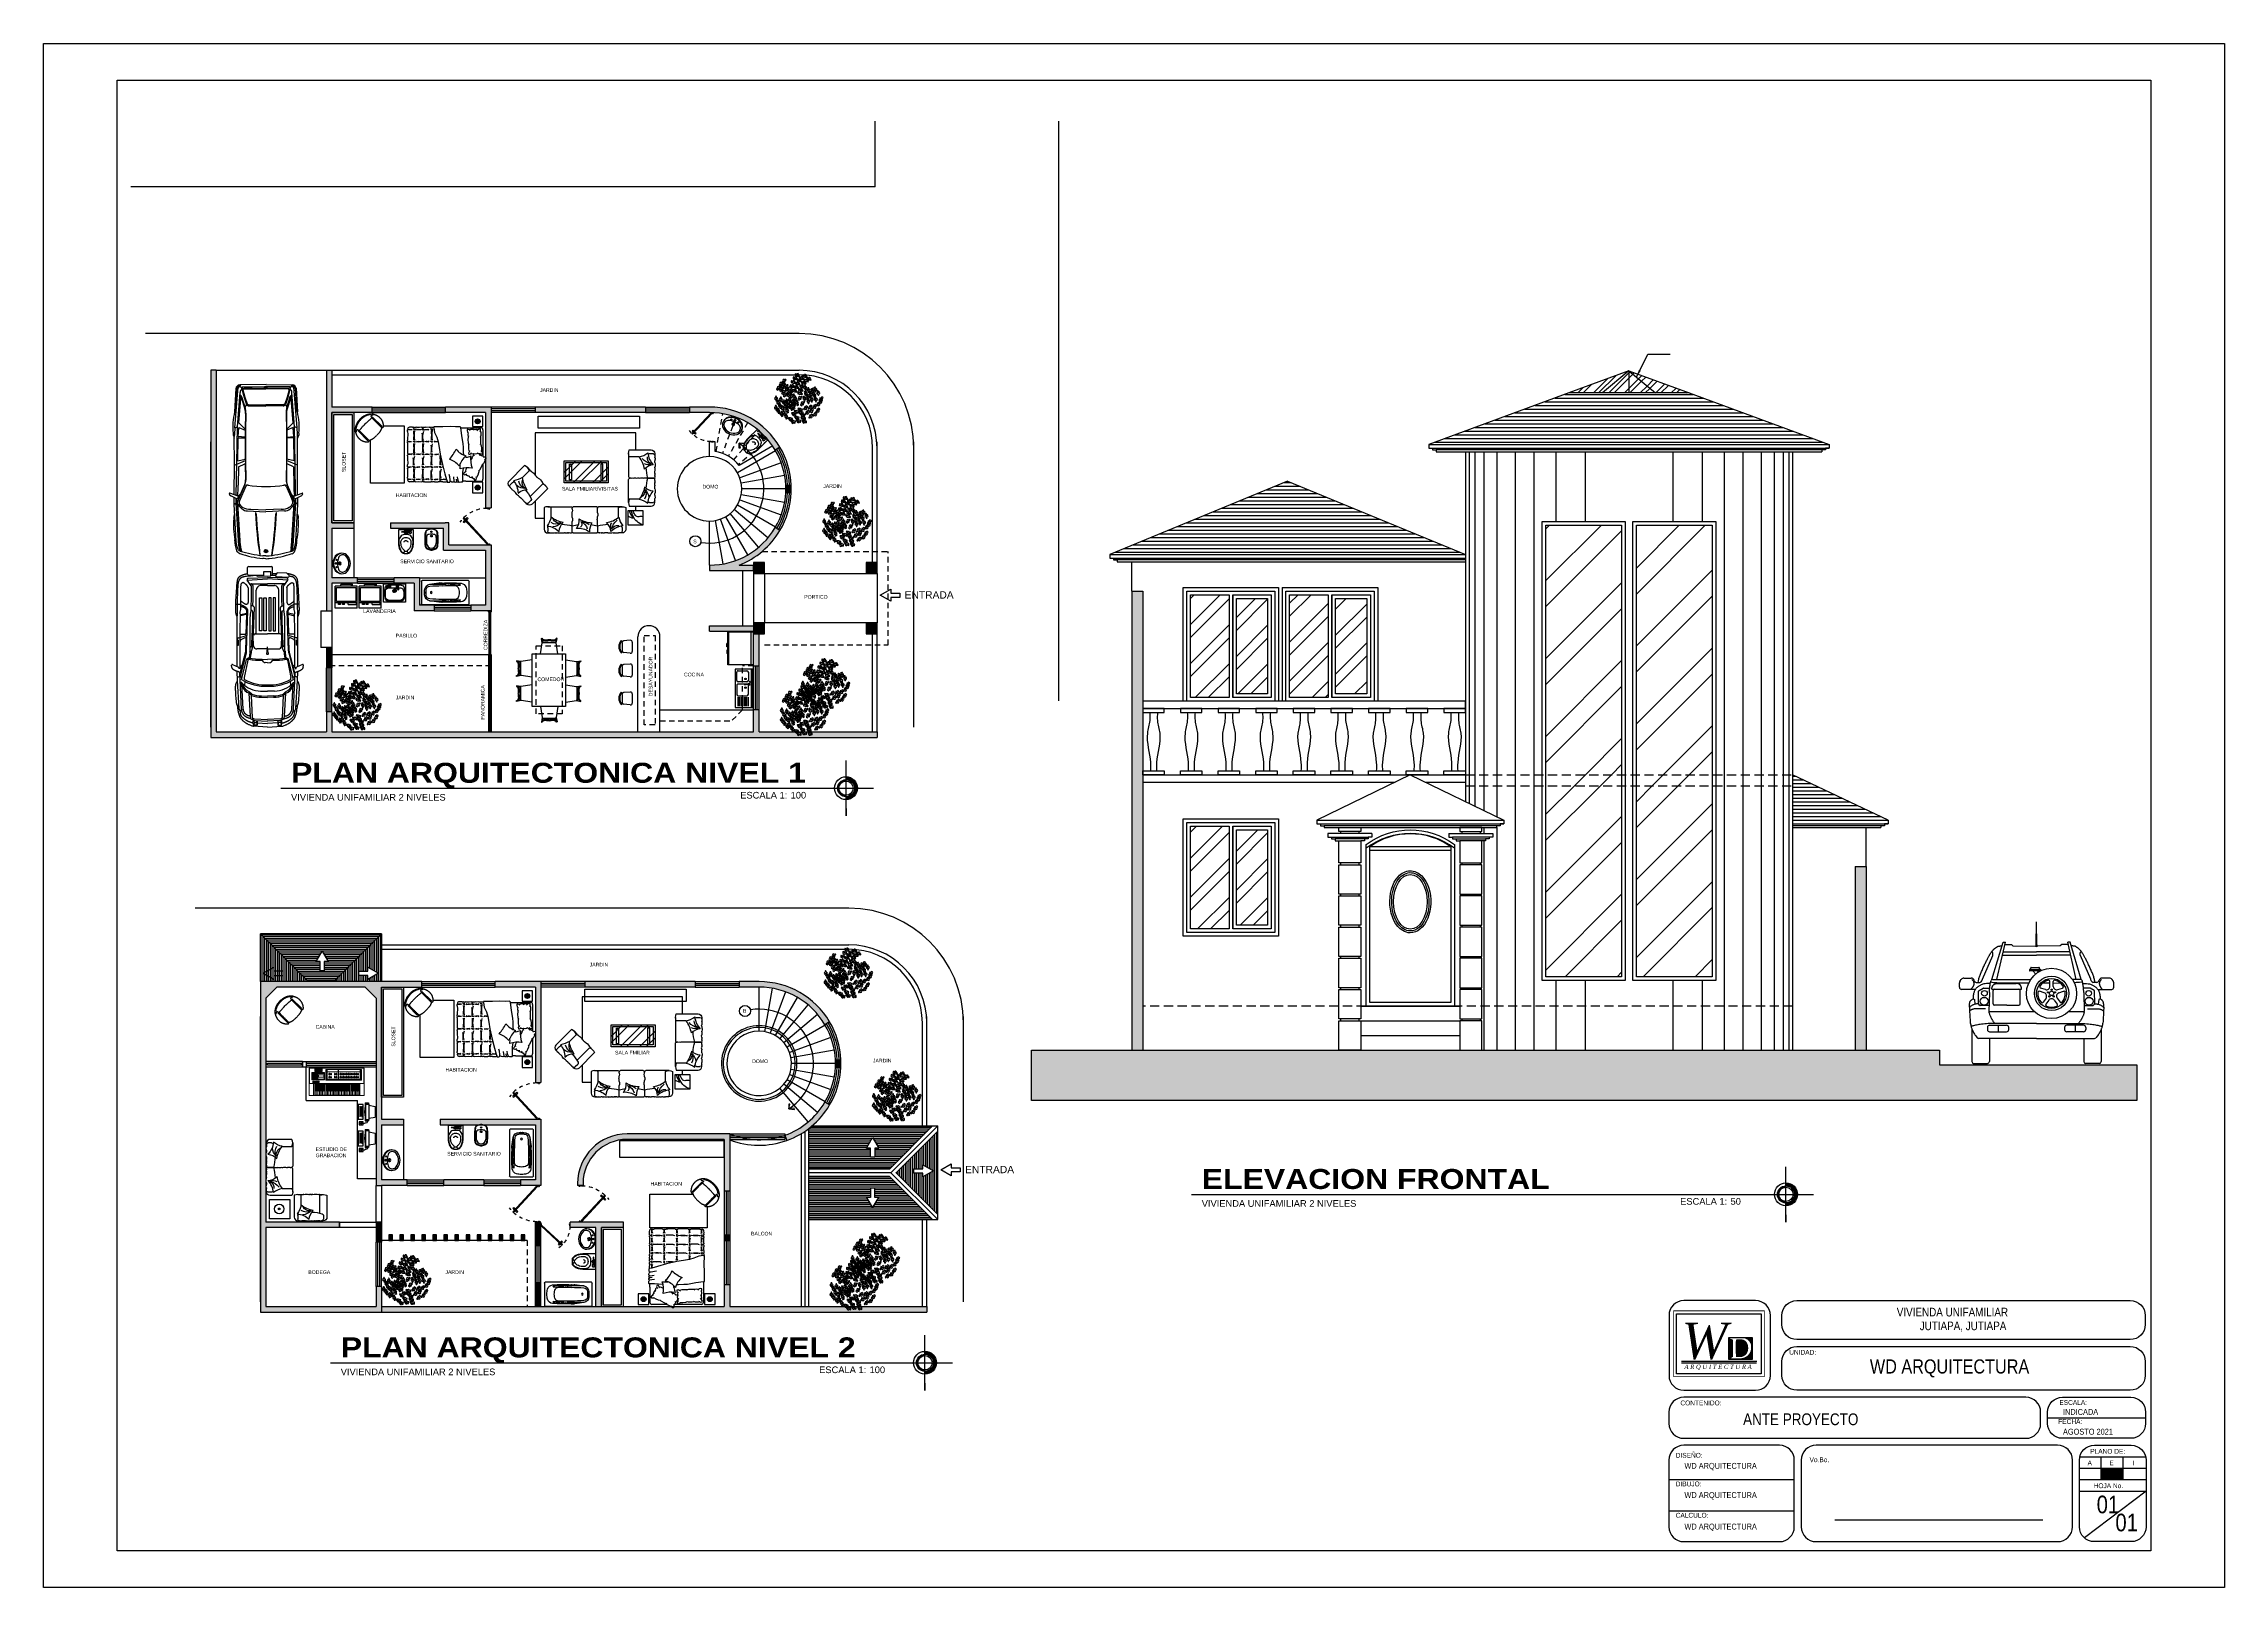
# Model space of a CAD drawing. Header units: inches. Extents: x -370 to 18, y -197 to 199.
# Drawn here: x -107.5 to -48.1, y -47.6 to -5.6 of the extents above; entities that cross this region are included whole.
import ezdxf

# ---------------------------------------------------------------- set-up
doc = ezdxf.new("R2010")
doc.units = ezdxf.units.IN
doc.header["$MEASUREMENT"] = 0
doc.linetypes.add('DASHED', pattern=[0.75, 0.5, -0.25])
doc.linetypes.add('RAYITAS', pattern=[0.375, 0.25, -0.125])
doc.layers.add('a_MUEBLE', color=3, linetype='Continuous', lineweight=5)
for name, color, linetype in [('artefactos', 1, 'Continuous'), ('aux2', 194, 'Continuous'), ('MUEBLES', 7, 'Continuous'), ('MUROS', 5, 'Continuous'), ('vent', 3, 'Continuous')]:
    doc.layers.add(name, color=color, linetype=linetype)
doc.styles.add('1', font='arial.ttf')
doc.styles.add('2', font='')
doc.styles.add('ML', font='ARIALN.TTF')
doc.styles.get("Standard").update_dxf_attribs({"font": 'arial.ttf'})
doc.styles.get('2').set_extended_font_data('Arial Black')
doc.linetypes.add('ZIGZAG', pattern='A,0.0001,-0.2,[131,ltypeshp.shx,S=0.2,R=0,X=-0.2,Y=0],-0.4,[131,ltypeshp.shx,S=0.2,R=180,X=0.2,Y=0],-0.2', length=0.8001)
doc.dimstyles.get("Standard").update_dxf_attribs({"dimtxt": 0.18, "dimasz": 0.18, "dimexe": 0.18, "dimexo": 0.0625, "dimgap": 0.09, "dimtad": 0, "dimtih": 1, "dimtoh": 1, "dimdec": 4, "dimzin": 0, "dimdsep": 46, "dimtxsty": 'Standard', "dimcen": 0.09, "dimadec": 0, "dimazin": 0, "dimtfac": 1, "dimtdec": 4, "dimtofl": 0, "dimtmove": 0, "dimatfit": 3, "dimfxl": 1, "dimtolj": 1, "dimtzin": 0, "dimarcsym": 0})
pattern_1 = [(90, (24.894817, 99.27667), (-0.05, 3e-18), [])]
pattern_2 = [(45, (-64.4799, 304.3852), (-0.21213203, 0.21213203), []), (45, (-64.33848, 304.3852), (-0.21213203, 0.21213203), [])]
pattern_3 = [(0, (-64.4799, 304.3852), (0, 0.1), [])]
pattern_4 = [(45, (-64.4799, 304.3852), (-0.5303301, 0.5303301), []), (45, (-64.12635, 304.3852), (-0.5303301, 0.5303301), [])]
pattern_5 = [(45, (-64.4799, 304.3852), (-1.06066, 1.06066), []), (45, (-63.7728, 304.3852), (-1.06066, 1.06066), [])]
pattern_6 = [(0, (24.894817, 99.27667), (0, 0.05), [])]
pattern_7 = [(45, (-64.7608, 139.702), (-0.53033, 0.53033), []), (45, (-64.40725, 139.702), (-0.53033, 0.53033), [])]

# ---------------------------------------------------------------- blocks, each defined once
blk = doc.blocks.new('a4')
at = {"color": 1}
for p, q in [((171.731, 151.458), (171.738, 151.479)), ((171.738, 151.479), (171.745, 151.498)), ((171.745, 151.498), (171.752, 151.515)), ((171.752, 151.515), (171.759, 151.53)), ((171.759, 151.53), (171.765, 151.545)), ((171.765, 151.545), (171.772, 151.558)), ((171.772, 151.558), (171.779, 151.571)), ((171.779, 151.571), (171.785, 151.583)), ((171.785, 151.583), (171.792, 151.594)), ((171.792, 151.594), (171.798, 151.605)), ((171.798, 151.605), (171.805, 151.615)), ((171.805, 151.615), (171.812, 151.625)), ((171.812, 151.625), (171.818, 151.634)), ((171.818, 151.634), (171.825, 151.643)), ((171.825, 151.643), (171.832, 151.652)), ((171.832, 151.652), (171.839, 151.66)), ((171.839, 151.66), (171.845, 151.669)), ((171.845, 151.669), (171.852, 151.676)), ((171.852, 151.676), (171.86, 151.684)), ((171.86, 151.684), (171.867, 151.692)), ((171.867, 151.692), (171.874, 151.699)), ((171.874, 151.699), (171.882, 151.706)), ((171.882, 151.706), (171.889, 151.713)), ((171.889, 151.713), (171.897, 151.72)), ((171.897, 151.72), (171.905, 151.727)), ((171.923, 151.473), (171.903, 151.438)), ((171.905, 151.727), (171.913, 151.734)), ((171.913, 151.734), (171.922, 151.74)), ((171.922, 151.74), (171.931, 151.746)), ((171.923, 151.473), (171.927, 151.489)), ((171.923, 151.473), (171.995, 151.484)), ((171.927, 151.489), (171.93, 151.504)), ((171.93, 151.504), (171.934, 151.517)), ((171.931, 151.746), (171.939, 151.752)), ((171.934, 151.517), (171.938, 151.529)), ((171.938, 151.529), (171.941, 151.54)), ((171.939, 151.752), (171.948, 151.758)), ((171.941, 151.54), (171.945, 151.549)), ((171.945, 151.549), (171.949, 151.558)), ((171.948, 151.758), (171.958, 151.763)), ((171.949, 151.558), (171.952, 151.567)), ((171.952, 151.567), (171.956, 151.575)), ((171.956, 151.575), (171.96, 151.583)), ((171.958, 151.763), (171.968, 151.769)), ((171.96, 151.583), (171.964, 151.59)), ((171.964, 151.59), (171.968, 151.598)), ((171.968, 151.769), (171.978, 151.774)), ((171.968, 151.598), (171.972, 151.605)), ((171.972, 151.605), (171.976, 151.612)), ((171.976, 151.612), (171.98, 151.619)), ((171.978, 151.774), (171.989, 151.778)), ((171.98, 151.619), (171.984, 151.626)), ((171.984, 151.626), (171.989, 151.632)), ((171.989, 151.778), (172.001, 151.783)), ((171.989, 151.632), (171.993, 151.638)), ((171.993, 151.638), (171.998, 151.644)), ((171.995, 151.484), (172.617, 151.517)), ((171.995, 151.484), (171.996, 151.499)), ((171.996, 151.499), (171.998, 151.512)), ((171.998, 151.644), (172.003, 151.65)), ((171.998, 151.512), (172, 151.523)), ((172, 151.523), (172.001, 151.533)), ((172.001, 151.783), (172.015, 151.788)), ((172.001, 151.533), (172.003, 151.541)), ((172.003, 151.65), (172.008, 151.655)), ((172.003, 151.541), (172.005, 151.548)), ((172.005, 151.548), (172.007, 151.555)), ((172.007, 151.555), (172.009, 151.56)), ((172.008, 151.655), (172.013, 151.66)), ((172.009, 151.56), (172.011, 151.566)), ((172.011, 151.566), (172.014, 151.571)), ((172.013, 151.66), (172.018, 151.664)), ((172.014, 151.571), (172.016, 151.575)), ((172.015, 151.788), (172.03, 151.793)), ((172.016, 151.575), (172.018, 151.58)), ((172.018, 151.664), (172.022, 151.669)), ((172.018, 151.58), (172.021, 151.584)), ((172.021, 151.584), (172.024, 151.588)), ((172.022, 151.669), (172.027, 151.673)), ((172.024, 151.588), (172.026, 151.592)), ((172.026, 151.592), (172.03, 151.596)), ((172.027, 151.673), (172.032, 151.676)), ((172.03, 151.793), (172.046, 151.798)), ((172.03, 151.596), (172.033, 151.6)), ((172.032, 151.676), (172.037, 151.68)), ((172.033, 151.6), (172.036, 151.604)), ((172.036, 151.604), (172.04, 151.609)), ((172.037, 151.68), (172.043, 151.683)), ((172.04, 151.609), (172.043, 151.613)), ((172.043, 151.683), (172.048, 151.686)), ((172.043, 151.613), (172.047, 151.617)), ((172.046, 151.798), (172.065, 151.803)), ((172.047, 151.617), (172.051, 151.621)), ((172.048, 151.686), (172.055, 151.689)), ((172.051, 151.621), (172.055, 151.625)), ((172.055, 151.689), (172.061, 151.692)), ((172.055, 151.625), (172.059, 151.629)), ((172.059, 151.629), (172.064, 151.632)), ((172.061, 151.692), (172.068, 151.696)), ((172.064, 151.632), (172.068, 151.636)), ((172.065, 151.803), (172.085, 151.808)), ((172.068, 151.696), (172.076, 151.7)), ((172.068, 151.636), (172.072, 151.639)), ((172.072, 151.639), (172.077, 151.642)), ((172.076, 151.7), (172.085, 151.704)), ((172.077, 151.642), (172.082, 151.645)), ((172.082, 151.645), (172.088, 151.649)), ((172.085, 151.808), (172.108, 151.813)), ((172.085, 151.704), (172.096, 151.708)), ((172.088, 151.649), (172.093, 151.652)), ((172.093, 151.652), (172.1, 151.655)), ((172.096, 151.708), (172.107, 151.712)), ((172.1, 151.655), (172.106, 151.658)), ((172.106, 151.658), (172.114, 151.662)), ((172.107, 151.712), (172.121, 151.717)), ((172.108, 151.813), (172.134, 151.818)), ((172.114, 151.662), (172.121, 151.665)), ((172.121, 151.717), (172.136, 151.722)), ((172.121, 151.665), (172.13, 151.669)), ((172.13, 151.669), (172.139, 151.673)), ((172.134, 151.818), (172.164, 151.824)), ((172.136, 151.722), (172.154, 151.728)), ((172.139, 151.673), (172.148, 151.677)), ((172.148, 151.677), (172.161, 151.681)), ((172.154, 151.728), (172.169, 151.731)), ((172.164, 151.824), (172.198, 151.829)), ((172.179, 151.685), (172.873, 151.719)), ((172.182, 151.733), (173.172, 151.773)), ((172.198, 151.794), (172.961, 151.841)), ((172.198, 151.829), (172.236, 151.834)), ((172.236, 151.834), (172.279, 151.839)), ((172.617, 151.517), (172.559, 151.459)), ((172.655, 151.513), (172.596, 151.453)), ((172.617, 151.517), (172.655, 151.513)), ((172.937, 151.642), (172.831, 151.644)), ((172.961, 151.841), (173.211, 151.844)), ((172.987, 151.729), (173.53, 151.591)), ((173.518, 151.562), (173.041, 151.661)), ((173.704, 151.602), (173.107, 151.753)), ((173.172, 151.773), (173.18, 151.783)), ((173.172, 151.773), (173.188, 151.758)), ((173.18, 151.783), (173.187, 151.792)), ((173.187, 151.792), (173.193, 151.799)), ((173.193, 151.799), (173.197, 151.805)), ((173.196, 151.754), (173.75, 151.613)), ((173.197, 151.805), (173.2, 151.81)), ((173.2, 151.81), (173.202, 151.814)), ((173.202, 151.814), (173.204, 151.818)), ((173.204, 151.818), (173.205, 151.821)), ((173.205, 151.821), (173.207, 151.824)), ((173.207, 151.827), (173.208, 151.83)), ((173.207, 151.824), (173.207, 151.827)), ((173.208, 151.83), (173.209, 151.833)), ((173.209, 151.833), (173.21, 151.836)), ((173.21, 151.839), (173.211, 151.843)), ((173.21, 151.836), (173.21, 151.839)), ((173.211, 151.843), (173.212, 151.846)), ((173.212, 151.846), (173.213, 151.85)), ((173.213, 151.85), (173.214, 151.853)), ((173.214, 151.853), (173.215, 151.857)), ((173.215, 151.857), (173.217, 151.862)), ((173.217, 151.862), (173.218, 151.866)), ((173.218, 151.866), (173.22, 151.871)), ((173.22, 151.871), (173.222, 151.877)), ((173.222, 151.877), (173.224, 151.882)), ((173.224, 151.882), (173.227, 151.888)), ((173.227, 151.888), (173.23, 151.894)), ((173.23, 151.894), (173.233, 151.901)), ((173.233, 151.901), (173.236, 151.907)), ((173.236, 151.907), (173.24, 151.914)), ((173.24, 151.914), (173.243, 151.921)), ((173.243, 151.921), (173.248, 151.928)), ((173.248, 151.928), (173.252, 151.935)), ((173.252, 151.935), (173.256, 151.942)), ((173.256, 151.942), (173.261, 151.949)), ((173.261, 151.949), (173.267, 151.956)), ((173.267, 151.956), (173.273, 151.963)), ((173.273, 151.963), (173.279, 151.971)), ((173.279, 151.971), (173.287, 151.979)), ((173.287, 151.979), (173.296, 151.988)), ((173.296, 151.988), (173.298, 151.989)), ((173.317, 151.997), (173.381, 151.998)), ((173.317, 151.767), (174.351, 151.77)), ((173.397, 151.973), (173.324, 151.811)), ((173.755, 151.467), (173.759, 151.499)), ((173.759, 151.499), (173.783, 151.496)), ((173.763, 151.611), (174.102, 151.606)), ((173.767, 151.594), (174.858, 151.562)), ((173.783, 151.496), (173.803, 151.494)), ((173.803, 151.494), (173.821, 151.493)), ((173.821, 151.493), (173.837, 151.492)), ((173.837, 151.492), (173.851, 151.492)), ((173.851, 151.492), (173.863, 151.492)), ((173.863, 151.492), (173.874, 151.492)), ((173.874, 151.492), (173.884, 151.492)), ((173.884, 151.492), (173.894, 151.492)), ((173.894, 151.492), (173.904, 151.492)), ((173.904, 151.492), (173.913, 151.492)), ((173.913, 151.492), (173.922, 151.492)), ((173.922, 151.828), (174.06, 151.828)), ((173.922, 151.828), (173.922, 151.813)), ((173.922, 151.813), (174.065, 151.813)), ((173.922, 151.492), (173.932, 151.492)), ((173.932, 151.492), (173.941, 151.492)), ((173.941, 151.492), (173.951, 151.492)), ((173.951, 151.492), (173.962, 151.492)), ((173.962, 151.492), (173.973, 151.492)), ((173.973, 151.492), (173.984, 151.492)), ((173.984, 151.492), (173.996, 151.492)), ((173.996, 151.492), (174.008, 151.492)), ((174.008, 151.492), (174.021, 151.492)), ((174.021, 151.492), (174.034, 151.492)), ((174.034, 151.492), (174.048, 151.492)), ((174.048, 151.492), (174.062, 151.493)), ((174.06, 151.828), (174.064, 151.82)), ((174.062, 151.493), (174.076, 151.493)), ((174.064, 151.82), (174.065, 151.813)), ((174.076, 151.493), (174.092, 151.493)), ((174.084, 151.738), (174.128, 151.648)), ((174.092, 151.493), (174.109, 151.493)), ((174.109, 151.493), (174.127, 151.493)), ((174.127, 151.493), (174.148, 151.493)), ((174.148, 151.493), (174.171, 151.494)), ((174.171, 151.494), (174.196, 151.494)), ((174.196, 151.494), (174.226, 151.494)), ((174.226, 151.494), (174.258, 151.494)), ((174.258, 151.494), (174.294, 151.494)), ((174.294, 151.494), (174.331, 151.494)), ((174.331, 151.494), (174.37, 151.495)), ((174.351, 151.77), (174.716, 151.76)), ((174.37, 151.495), (174.408, 151.495)), ((174.408, 151.495), (174.446, 151.495)), ((174.446, 151.495), (174.483, 151.495)), ((174.483, 151.495), (174.517, 151.495)), ((174.517, 151.495), (174.548, 151.495)), ((174.548, 151.495), (174.576, 151.494)), ((174.576, 151.494), (174.601, 151.494)), ((174.601, 151.494), (174.625, 151.494)), ((174.625, 151.494), (174.646, 151.493)), ((174.646, 151.493), (174.666, 151.492)), ((174.666, 151.492), (174.684, 151.491)), ((174.684, 151.491), (174.701, 151.49)), ((174.701, 151.49), (174.718, 151.489)), ((174.716, 151.76), (174.826, 151.762)), ((174.718, 151.489), (174.734, 151.488)), ((174.769, 151.586), (174.727, 151.761)), ((174.734, 151.488), (174.749, 151.486)), ((174.749, 151.486), (174.764, 151.485)), ((174.759, 151.761), (174.802, 151.585)), ((174.764, 151.485), (174.778, 151.483)), ((174.778, 151.483), (174.792, 151.481)), ((174.792, 151.481), (174.805, 151.478)), ((174.805, 151.478), (174.818, 151.476)), ((174.818, 151.476), (174.832, 151.473)), ((174.829, 151.762), (174.897, 151.751)), ((174.832, 151.473), (174.852, 151.471)), ((174.852, 151.471), (174.887, 151.468)), ((174.881, 151.567), (174.867, 151.563)), ((174.895, 151.571), (174.881, 151.567)), ((174.905, 151.575), (174.895, 151.571)), ((174.9, 151.751), (174.983, 151.749)), ((174.913, 151.578), (174.905, 151.575)), ((174.918, 151.581), (174.913, 151.578)), ((174.922, 151.584), (174.918, 151.581)), ((174.926, 151.587), (174.922, 151.584)), ((174.929, 151.589), (174.926, 151.587)), ((174.933, 151.592), (174.929, 151.589)), ((174.936, 151.594), (174.933, 151.592)), ((174.939, 151.597), (174.936, 151.594)), ((174.942, 151.6), (174.939, 151.597)), ((174.945, 151.602), (174.942, 151.6)), ((174.947, 151.605), (174.945, 151.602)), ((174.95, 151.608), (174.947, 151.605)), ((174.953, 151.61), (174.95, 151.608)), ((174.956, 151.613), (174.953, 151.61)), ((174.958, 151.616), (174.956, 151.613)), ((174.961, 151.619), (174.958, 151.616)), ((174.964, 151.622), (174.961, 151.619)), ((174.966, 151.625), (174.964, 151.622)), ((174.969, 151.629), (174.966, 151.625)), ((174.972, 151.632), (174.969, 151.629)), ((174.974, 151.636), (174.972, 151.632)), ((174.977, 151.64), (174.974, 151.636)), ((174.979, 151.644), (174.977, 151.64)), ((174.982, 151.648), (174.979, 151.644)), ((174.984, 151.652), (174.982, 151.648)), ((174.983, 151.749), (175.098, 151.749)), ((174.987, 151.655), (174.984, 151.652)), ((174.989, 151.659), (174.987, 151.655)), ((174.991, 151.663), (174.989, 151.659)), ((174.993, 151.667), (174.991, 151.663)), ((174.996, 151.671), (174.993, 151.667)), ((174.998, 151.675), (174.996, 151.671)), ((175, 151.679), (174.998, 151.675)), ((175.002, 151.684), (175, 151.679)), ((175.004, 151.688), (175.002, 151.684)), ((175.006, 151.693), (175.004, 151.688)), ((175.009, 151.699), (175.006, 151.693)), ((175.011, 151.704), (175.009, 151.699)), ((175.014, 151.711), (175.011, 151.704)), ((175.017, 151.717), (175.014, 151.711)), ((175.021, 151.724), (175.017, 151.717)), ((175.025, 151.732), (175.021, 151.724)), ((175.029, 151.74), (175.025, 151.732)), ((175.034, 151.749), (175.029, 151.74)), ((175.099, 151.749), (175.149, 151.747)), ((175.489, 151.551), (175.108, 151.549)), ((175.149, 151.747), (175.21, 151.748)), ((175.21, 151.748), (175.262, 151.748)), ((175.262, 151.748), (175.306, 151.749)), ((175.353, 151.832), (175.303, 151.871)), ((175.306, 151.749), (175.342, 151.749)), ((175.342, 151.749), (175.372, 151.749)), ((175.372, 151.749), (175.397, 151.749)), ((175.397, 151.749), (175.42, 151.749)), ((175.42, 151.749), (175.44, 151.749)), ((175.44, 151.749), (175.459, 151.749)), ((175.459, 151.749), (175.477, 151.749)), ((175.477, 151.749), (175.496, 151.748)), ((175.489, 151.551), (175.497, 151.553)), ((175.496, 151.748), (175.515, 151.746)), ((175.497, 151.553), (175.505, 151.554)), ((175.505, 151.554), (175.511, 151.556)), ((175.511, 151.556), (175.517, 151.559)), ((175.515, 151.746), (175.534, 151.745)), ((175.517, 151.559), (175.523, 151.561)), ((175.523, 151.561), (175.528, 151.564)), ((175.528, 151.564), (175.532, 151.566)), ((175.532, 151.566), (175.537, 151.569)), ((175.534, 151.745), (175.555, 151.742)), ((175.537, 151.569), (175.541, 151.572)), ((175.541, 151.572), (175.545, 151.576)), ((175.545, 151.576), (175.549, 151.579)), ((175.546, 151.463), (175.7, 151.575)), ((175.549, 151.579), (175.552, 151.582)), ((175.552, 151.582), (175.556, 151.586)), ((175.555, 151.742), (175.577, 151.739)), ((175.556, 151.586), (175.56, 151.589)), ((175.56, 151.589), (175.563, 151.593)), ((175.563, 151.593), (175.567, 151.597)), ((175.567, 151.597), (175.571, 151.601)), ((175.571, 151.601), (175.574, 151.605)), ((175.574, 151.605), (175.578, 151.609)), ((175.577, 151.739), (175.596, 151.736)), ((175.578, 151.609), (175.582, 151.613)), ((175.582, 151.613), (175.586, 151.617)), ((175.586, 151.617), (175.589, 151.622)), ((175.589, 151.622), (175.593, 151.626)), ((175.593, 151.626), (175.596, 151.63)), ((175.596, 151.499), (175.595, 151.022)), ((175.596, 151.63), (175.6, 151.634)), ((175.6, 151.634), (175.603, 151.638)), ((175.603, 151.638), (175.606, 151.642)), ((175.606, 151.731), (175.604, 151.733)), ((175.611, 151.726), (175.606, 151.731)), ((175.606, 151.642), (175.609, 151.646)), ((175.609, 151.646), (175.611, 151.65)), ((175.615, 151.722), (175.611, 151.726)), ((175.611, 151.65), (175.614, 151.653)), ((175.614, 151.653), (175.616, 151.657)), ((175.619, 151.718), (175.615, 151.722)), ((175.616, 151.657), (175.618, 151.66)), ((175.618, 151.66), (175.62, 151.663)), ((175.621, 151.714), (175.619, 151.718)), ((175.62, 151.663), (175.622, 151.666)), ((175.623, 151.711), (175.621, 151.714)), ((175.622, 151.666), (175.623, 151.669)), ((175.625, 151.707), (175.623, 151.711)), ((175.623, 151.669), (175.624, 151.672)), ((175.624, 151.672), (175.625, 151.675)), ((175.626, 151.704), (175.625, 151.707)), ((175.625, 151.675), (175.626, 151.678)), ((175.627, 151.701), (175.626, 151.704)), ((175.626, 151.678), (175.627, 151.68)), ((175.628, 151.698), (175.627, 151.701)), ((175.627, 151.68), (175.628, 151.683)), ((175.628, 151.695), (175.628, 151.698)), ((175.629, 151.693), (175.628, 151.695)), ((175.628, 151.685), (175.629, 151.688)), ((175.628, 151.683), (175.628, 151.685)), ((175.629, 151.69), (175.629, 151.693)), ((175.629, 151.688), (175.629, 151.69)), ((175.698, 151.573), (175.731, 151.022)), ((175.747, 151.552), (175.769, 151.022)), ((175.835, 151.533), (175.835, 151.132)), ((175.864, 151.563), (176.042, 151.563)), ((176.071, 151.533), (176.071, 150.911)), ((171.689, 151.022), (171.715, 151.404)), ((171.689, 151.022), (171.715, 150.639)), ((171.718, 151.416), (171.723, 151.436)), ((171.723, 151.436), (171.731, 151.458)), ((171.744, 151.302), (171.749, 151.397)), ((171.816, 151.321), (171.744, 151.302)), ((171.868, 151.302), (171.744, 151.302)), ((171.749, 151.397), (171.809, 151.418)), ((171.816, 151.384), (171.749, 151.397)), ((171.807, 151.302), (171.795, 151.022)), ((171.807, 150.741), (171.795, 151.022)), ((171.809, 151.418), (171.884, 151.399)), ((171.884, 151.399), (171.816, 151.384)), ((171.816, 151.384), (171.816, 151.321)), ((171.816, 151.321), (171.868, 151.302)), ((171.87, 151.36), (171.856, 151.022)), ((171.87, 150.683), (171.856, 151.022)), ((171.903, 151.438), (171.876, 151.383)), ((171.944, 151.426), (171.903, 151.438)), ((171.917, 151.374), (171.903, 151.022)), ((171.917, 150.669), (171.903, 151.022)), ((171.944, 151.426), (171.929, 151.406)), ((171.944, 151.426), (172.559, 151.459)), ((172.507, 151.187), (172.504, 151.022)), ((172.507, 150.856), (172.504, 151.022)), ((172.544, 151.181), (172.541, 151.022)), ((172.544, 150.862), (172.541, 151.022)), ((172.559, 151.459), (172.596, 151.453)), ((172.676, 151.208), (172.676, 151.022)), ((172.676, 150.835), (172.676, 151.022)), ((173.448, 151.022), (173.451, 151.084)), ((173.448, 151.022), (173.451, 150.959)), ((173.475, 151.129), (173.498, 151.145)), ((173.475, 150.914), (173.498, 150.898)), ((173.543, 151.169), (173.538, 151.022)), ((173.543, 150.874), (173.538, 151.022)), ((173.742, 151.032), (173.799, 151.031)), ((173.742, 151.011), (173.799, 151.012)), ((173.807, 151.026), (173.884, 151.022)), ((173.807, 151.017), (173.884, 151.022)), ((173.822, 151.022), (173.822, 151.308)), ((173.822, 151.022), (173.822, 150.735)), ((173.907, 151.404), (174.175, 151.409)), ((174.239, 151.354), (174.239, 151.022)), ((174.239, 151.331), (175.426, 151.331)), ((174.239, 150.689), (174.239, 151.022)), ((174.314, 151.242), (175.212, 151.242)), ((174.314, 151.178), (174.314, 151.242)), ((175.212, 151.178), (174.314, 151.178)), ((174.314, 151.118), (175.212, 151.118)), ((174.314, 151.054), (174.314, 151.118)), ((175.212, 151.054), (174.314, 151.054)), ((175.212, 150.989), (174.314, 150.989)), ((174.314, 150.989), (174.314, 150.925)), ((174.314, 150.925), (175.212, 150.925)), ((174.887, 151.468), (174.943, 151.465)), ((174.943, 151.465), (175.028, 151.463)), ((175.028, 151.463), (175.15, 151.461)), ((175.15, 151.461), (175.315, 151.459)), ((175.212, 151.242), (175.212, 151.178)), ((175.212, 151.118), (175.212, 151.054)), ((175.212, 150.925), (175.212, 150.989)), ((175.315, 151.459), (175.529, 151.457)), ((175.552, 151.022), (175.552, 151.21)), ((175.552, 151.022), (175.552, 150.833)), ((175.596, 150.544), (175.595, 151.022)), ((175.698, 150.47), (175.731, 151.022)), ((175.747, 150.491), (175.769, 151.022)), ((175.835, 151.323), (175.807, 151.305)), ((175.807, 151.305), (175.811, 150.927)), ((175.919, 151.132), (175.809, 151.132)), ((175.811, 150.927), (175.919, 150.927)), ((175.828, 150.927), (175.828, 150.804)), ((175.835, 150.927), (175.835, 150.911)), ((175.864, 150.882), (176.042, 150.882)), ((175.874, 150.882), (175.874, 150.774)), ((175.919, 150.927), (175.919, 151.132)), ((171.718, 150.627), (171.723, 150.608)), ((171.723, 150.608), (171.731, 150.585)), ((171.731, 150.585), (171.738, 150.564)), ((171.738, 150.564), (171.745, 150.545)), ((171.816, 150.722), (171.744, 150.741)), ((171.744, 150.741), (171.749, 150.647)), ((171.868, 150.741), (171.744, 150.741)), ((171.745, 150.545), (171.752, 150.528)), ((171.816, 150.659), (171.749, 150.647)), ((171.749, 150.647), (171.809, 150.625)), ((171.752, 150.528), (171.759, 150.513)), ((171.759, 150.513), (171.765, 150.498)), ((171.765, 150.498), (171.772, 150.485)), ((171.772, 150.485), (171.779, 150.472)), ((171.779, 150.472), (171.785, 150.46)), ((171.785, 150.46), (171.792, 150.449)), ((171.792, 150.449), (171.798, 150.438)), ((171.798, 150.438), (171.805, 150.428)), ((171.805, 150.428), (171.812, 150.418)), ((171.809, 150.625), (171.884, 150.644)), ((171.812, 150.418), (171.818, 150.409)), ((171.816, 150.722), (171.868, 150.741)), ((171.816, 150.659), (171.816, 150.722)), ((171.884, 150.644), (171.816, 150.659)), ((171.818, 150.409), (171.825, 150.4)), ((171.825, 150.4), (171.832, 150.391)), ((171.832, 150.391), (171.839, 150.383)), ((171.839, 150.383), (171.845, 150.375)), ((171.845, 150.375), (171.852, 150.367)), ((171.852, 150.367), (171.86, 150.359)), ((171.86, 150.359), (171.867, 150.351)), ((171.867, 150.351), (171.874, 150.344)), ((171.874, 150.344), (171.882, 150.337)), ((171.903, 150.605), (171.876, 150.66)), ((171.882, 150.337), (171.889, 150.33)), ((171.889, 150.33), (171.897, 150.323)), ((171.897, 150.323), (171.905, 150.316)), ((171.944, 150.617), (171.903, 150.605)), ((171.923, 150.571), (171.903, 150.605)), ((171.905, 150.316), (171.913, 150.309)), ((171.913, 150.309), (171.922, 150.303)), ((171.922, 150.303), (171.931, 150.297)), ((171.923, 150.571), (171.927, 150.554)), ((171.923, 150.571), (171.995, 150.559)), ((171.927, 150.554), (171.93, 150.539)), ((171.944, 150.617), (171.929, 150.637)), ((171.93, 150.539), (171.934, 150.526)), ((171.931, 150.297), (171.939, 150.291)), ((171.934, 150.526), (171.938, 150.514)), ((171.938, 150.514), (171.941, 150.503)), ((171.939, 150.291), (171.948, 150.285)), ((171.941, 150.503), (171.945, 150.494)), ((171.944, 150.617), (172.559, 150.584)), ((171.945, 150.494), (171.949, 150.485)), ((171.948, 150.285), (171.958, 150.28)), ((171.949, 150.485), (171.952, 150.476)), ((171.952, 150.476), (171.956, 150.468)), ((171.956, 150.468), (171.96, 150.46)), ((171.96, 150.46), (171.964, 150.453)), ((171.964, 150.453), (171.968, 150.445)), ((171.968, 150.445), (171.972, 150.438)), ((171.972, 150.438), (171.976, 150.431)), ((171.976, 150.431), (171.98, 150.424)), ((171.98, 150.424), (171.984, 150.418)), ((171.984, 150.418), (171.989, 150.411)), ((171.989, 150.411), (171.993, 150.405)), ((171.993, 150.405), (171.998, 150.399)), ((171.995, 150.559), (172.617, 150.526)), ((171.995, 150.559), (171.996, 150.544)), ((171.996, 150.544), (171.998, 150.531)), ((171.998, 150.531), (172, 150.52)), ((171.998, 150.399), (172.003, 150.394)), ((172, 150.52), (172.001, 150.51)), ((172.001, 150.51), (172.003, 150.502)), ((172.003, 150.502), (172.005, 150.495)), ((172.003, 150.394), (172.008, 150.388)), ((172.005, 150.495), (172.007, 150.488)), ((172.007, 150.488), (172.009, 150.483)), ((172.008, 150.388), (172.013, 150.383)), ((172.009, 150.483), (172.011, 150.477)), ((172.011, 150.477), (172.014, 150.473)), ((172.013, 150.383), (172.018, 150.379)), ((172.014, 150.473), (172.016, 150.468)), ((172.016, 150.468), (172.018, 150.464)), ((172.018, 150.464), (172.021, 150.459)), ((172.018, 150.379), (172.022, 150.374)), ((172.021, 150.459), (172.024, 150.455)), ((172.022, 150.374), (172.027, 150.37)), ((172.024, 150.455), (172.026, 150.451)), ((172.026, 150.451), (172.03, 150.447)), ((172.027, 150.37), (172.032, 150.367)), ((172.03, 150.447), (172.033, 150.443)), ((172.032, 150.367), (172.037, 150.363)), ((172.033, 150.443), (172.036, 150.439)), ((172.036, 150.439), (172.04, 150.434)), ((172.037, 150.363), (172.043, 150.36)), ((172.04, 150.434), (172.043, 150.43)), ((172.043, 150.43), (172.047, 150.426)), ((172.043, 150.36), (172.048, 150.357)), ((172.047, 150.426), (172.051, 150.422)), ((172.048, 150.357), (172.055, 150.354)), ((172.051, 150.422), (172.055, 150.418)), ((172.055, 150.418), (172.059, 150.414)), ((172.055, 150.354), (172.061, 150.351)), ((172.059, 150.414), (172.064, 150.411)), ((172.061, 150.351), (172.068, 150.347)), ((172.064, 150.411), (172.068, 150.407)), ((172.068, 150.407), (172.072, 150.404)), ((172.068, 150.347), (172.076, 150.343)), ((172.072, 150.404), (172.077, 150.401)), ((172.076, 150.343), (172.085, 150.339)), ((172.077, 150.401), (172.082, 150.398)), ((172.082, 150.398), (172.088, 150.394)), ((172.085, 150.339), (172.096, 150.335)), ((172.088, 150.394), (172.093, 150.391)), ((172.093, 150.391), (172.1, 150.388)), ((172.096, 150.335), (172.107, 150.331)), ((172.1, 150.388), (172.106, 150.385)), ((172.106, 150.385), (172.114, 150.381)), ((172.107, 150.331), (172.121, 150.326)), ((172.114, 150.381), (172.121, 150.378)), ((172.121, 150.378), (172.13, 150.374)), ((172.121, 150.326), (172.136, 150.321)), ((172.13, 150.374), (172.139, 150.37)), ((172.136, 150.321), (172.154, 150.316)), ((172.139, 150.37), (172.148, 150.367)), ((172.148, 150.367), (172.161, 150.362)), ((172.154, 150.316), (172.169, 150.312)), ((172.179, 150.358), (172.873, 150.325)), ((172.182, 150.31), (173.172, 150.27)), ((172.559, 150.584), (172.596, 150.59)), ((172.617, 150.526), (172.559, 150.584)), ((172.655, 150.531), (172.596, 150.59)), ((172.617, 150.526), (172.655, 150.531)), ((172.937, 150.402), (172.831, 150.399)), ((172.987, 150.314), (173.53, 150.452)), ((173.518, 150.481), (173.041, 150.382)), ((173.704, 150.441), (173.107, 150.29)), ((173.172, 150.27), (173.188, 150.285)), ((173.196, 150.289), (173.75, 150.43)), ((173.755, 150.576), (173.759, 150.544)), ((173.759, 150.544), (173.783, 150.547)), ((173.763, 150.432), (174.102, 150.437)), ((173.767, 150.45), (174.858, 150.482)), ((173.783, 150.547), (173.803, 150.549)), ((173.803, 150.549), (173.821, 150.55)), ((173.821, 150.55), (173.837, 150.551)), ((173.837, 150.551), (173.851, 150.551)), ((173.851, 150.551), (173.863, 150.551)), ((173.863, 150.551), (173.874, 150.551)), ((173.874, 150.551), (173.884, 150.551)), ((173.884, 150.551), (173.894, 150.551)), ((173.894, 150.551), (173.904, 150.551)), ((173.904, 150.551), (173.913, 150.551)), ((173.907, 150.639), (174.175, 150.634)), ((173.913, 150.551), (173.922, 150.551)), ((173.922, 150.551), (173.932, 150.551)), ((173.932, 150.551), (173.941, 150.551)), ((173.941, 150.551), (173.951, 150.551)), ((173.951, 150.551), (173.962, 150.551)), ((173.962, 150.551), (173.973, 150.551)), ((173.973, 150.551), (173.984, 150.551)), ((173.984, 150.551), (173.996, 150.551)), ((173.996, 150.551), (174.008, 150.551)), ((174.008, 150.551), (174.021, 150.551)), ((174.021, 150.551), (174.034, 150.551)), ((174.034, 150.551), (174.048, 150.551)), ((174.048, 150.551), (174.062, 150.551)), ((174.062, 150.551), (174.076, 150.55)), ((174.076, 150.55), (174.092, 150.55)), ((174.084, 150.305), (174.128, 150.395)), ((174.092, 150.55), (174.109, 150.55)), ((174.109, 150.55), (174.127, 150.55)), ((174.127, 150.55), (174.148, 150.55)), ((174.148, 150.55), (174.171, 150.55)), ((174.171, 150.55), (174.196, 150.549)), ((174.196, 150.549), (174.226, 150.549)), ((174.226, 150.549), (174.258, 150.549)), ((174.239, 150.712), (175.426, 150.712)), ((174.258, 150.549), (174.294, 150.549)), ((174.294, 150.549), (174.331, 150.549)), ((175.212, 150.865), (174.314, 150.865)), ((174.314, 150.865), (174.314, 150.801)), ((174.314, 150.801), (175.212, 150.801)), ((174.331, 150.549), (174.37, 150.548)), ((174.351, 150.273), (174.716, 150.283)), ((174.37, 150.548), (174.408, 150.548)), ((174.408, 150.548), (174.446, 150.548)), ((174.446, 150.548), (174.483, 150.548)), ((174.483, 150.548), (174.517, 150.548)), ((174.517, 150.548), (174.548, 150.549)), ((174.548, 150.549), (174.576, 150.549)), ((174.576, 150.549), (174.601, 150.549)), ((174.601, 150.549), (174.625, 150.55)), ((174.625, 150.55), (174.646, 150.55)), ((174.646, 150.55), (174.666, 150.551)), ((174.666, 150.551), (174.684, 150.552)), ((174.684, 150.552), (174.701, 150.553)), ((174.701, 150.553), (174.718, 150.554)), ((174.716, 150.283), (174.826, 150.281)), ((174.718, 150.554), (174.734, 150.555)), ((174.769, 150.458), (174.727, 150.283)), ((174.734, 150.555), (174.749, 150.557)), ((174.749, 150.557), (174.764, 150.558)), ((174.759, 150.282), (174.802, 150.458)), ((174.764, 150.558), (174.778, 150.56)), ((174.778, 150.56), (174.792, 150.562)), ((174.792, 150.562), (174.805, 150.565)), ((174.805, 150.565), (174.818, 150.567)), ((174.818, 150.567), (174.832, 150.57)), ((174.829, 150.281), (174.897, 150.292)), ((174.832, 150.57), (174.852, 150.572)), ((174.852, 150.572), (174.887, 150.575)), ((174.881, 150.476), (174.867, 150.481)), ((174.895, 150.472), (174.881, 150.476)), ((174.887, 150.575), (174.943, 150.578)), ((174.905, 150.468), (174.895, 150.472)), ((174.9, 150.292), (174.983, 150.294)), ((174.913, 150.465), (174.905, 150.468)), ((174.918, 150.462), (174.913, 150.465)), ((174.922, 150.459), (174.918, 150.462)), ((174.926, 150.457), (174.922, 150.459)), ((174.929, 150.454), (174.926, 150.457)), ((174.933, 150.451), (174.929, 150.454)), ((174.936, 150.449), (174.933, 150.451)), ((174.939, 150.446), (174.936, 150.449)), ((174.942, 150.444), (174.939, 150.446)), ((174.945, 150.441), (174.942, 150.444)), ((174.943, 150.578), (175.028, 150.58)), ((174.947, 150.438), (174.945, 150.441)), ((174.95, 150.436), (174.947, 150.438)), ((174.953, 150.433), (174.95, 150.436)), ((174.956, 150.43), (174.953, 150.433)), ((174.958, 150.427), (174.956, 150.43)), ((174.961, 150.424), (174.958, 150.427)), ((174.964, 150.421), (174.961, 150.424)), ((174.966, 150.418), (174.964, 150.421)), ((174.969, 150.414), (174.966, 150.418)), ((174.972, 150.411), (174.969, 150.414)), ((174.974, 150.407), (174.972, 150.411)), ((174.977, 150.403), (174.974, 150.407)), ((174.979, 150.399), (174.977, 150.403)), ((174.982, 150.395), (174.979, 150.399)), ((174.984, 150.392), (174.982, 150.395)), ((174.983, 150.294), (175.098, 150.294)), ((174.987, 150.388), (174.984, 150.392)), ((174.989, 150.384), (174.987, 150.388)), ((174.991, 150.38), (174.989, 150.384)), ((174.993, 150.376), (174.991, 150.38)), ((174.996, 150.372), (174.993, 150.376)), ((174.998, 150.368), (174.996, 150.372)), ((175, 150.364), (174.998, 150.368)), ((175.002, 150.359), (175, 150.364)), ((175.004, 150.355), (175.002, 150.359)), ((175.006, 150.35), (175.004, 150.355)), ((175.009, 150.344), (175.006, 150.35)), ((175.011, 150.339), (175.009, 150.344)), ((175.014, 150.332), (175.011, 150.339)), ((175.017, 150.326), (175.014, 150.332)), ((175.021, 150.319), (175.017, 150.326)), ((175.025, 150.311), (175.021, 150.319)), ((175.029, 150.303), (175.025, 150.311)), ((175.028, 150.58), (175.15, 150.583)), ((175.034, 150.294), (175.029, 150.303)), ((175.099, 150.294), (175.149, 150.296)), ((175.489, 150.492), (175.108, 150.494)), ((175.149, 150.296), (175.21, 150.296)), ((175.15, 150.583), (175.315, 150.584)), ((175.21, 150.296), (175.262, 150.295)), ((175.212, 150.801), (175.212, 150.865)), ((175.262, 150.295), (175.306, 150.294)), ((175.306, 150.294), (175.342, 150.294)), ((175.315, 150.584), (175.529, 150.586)), ((175.342, 150.294), (175.372, 150.294)), ((175.372, 150.294), (175.397, 150.294)), ((175.397, 150.294), (175.42, 150.294)), ((175.42, 150.294), (175.44, 150.294)), ((175.44, 150.294), (175.459, 150.294)), ((175.459, 150.294), (175.477, 150.295)), ((175.477, 150.295), (175.496, 150.295)), ((175.489, 150.492), (175.497, 150.491)), ((175.496, 150.295), (175.515, 150.297)), ((175.497, 150.491), (175.505, 150.489)), ((175.505, 150.489), (175.511, 150.487)), ((175.511, 150.487), (175.517, 150.485)), ((175.515, 150.297), (175.534, 150.298)), ((175.517, 150.485), (175.523, 150.482)), ((175.523, 150.482), (175.528, 150.479)), ((175.528, 150.479), (175.532, 150.477)), ((175.532, 150.477), (175.537, 150.474)), ((175.534, 150.298), (175.555, 150.301)), ((175.537, 150.474), (175.541, 150.471)), ((175.541, 150.471), (175.545, 150.468)), ((175.545, 150.468), (175.549, 150.464)), ((175.546, 150.58), (175.7, 150.468)), ((175.549, 150.464), (175.552, 150.461)), ((175.552, 150.461), (175.556, 150.458)), ((175.555, 150.301), (175.577, 150.304)), ((175.556, 150.458), (175.56, 150.454)), ((175.56, 150.454), (175.563, 150.45)), ((175.563, 150.45), (175.567, 150.446)), ((175.567, 150.446), (175.571, 150.442)), ((175.571, 150.442), (175.574, 150.438)), ((175.574, 150.438), (175.578, 150.434)), ((175.577, 150.304), (175.596, 150.307)), ((175.578, 150.434), (175.582, 150.43)), ((175.582, 150.43), (175.586, 150.426)), ((175.586, 150.426), (175.589, 150.421)), ((175.589, 150.421), (175.593, 150.417)), ((175.593, 150.417), (175.596, 150.413)), ((175.596, 150.413), (175.6, 150.409)), ((175.6, 150.409), (175.603, 150.405)), ((175.603, 150.405), (175.606, 150.401)), ((175.606, 150.312), (175.604, 150.31)), ((175.606, 150.401), (175.609, 150.397)), ((175.611, 150.317), (175.606, 150.312)), ((175.609, 150.397), (175.611, 150.393)), ((175.611, 150.393), (175.614, 150.39)), ((175.615, 150.321), (175.611, 150.317)), ((175.614, 150.39), (175.616, 150.386)), ((175.619, 150.325), (175.615, 150.321)), ((175.616, 150.386), (175.618, 150.383)), ((175.618, 150.383), (175.62, 150.38)), ((175.621, 150.329), (175.619, 150.325)), ((175.62, 150.38), (175.622, 150.377)), ((175.623, 150.333), (175.621, 150.329)), ((175.622, 150.377), (175.623, 150.374)), ((175.623, 150.374), (175.624, 150.371)), ((175.625, 150.336), (175.623, 150.333)), ((175.624, 150.371), (175.625, 150.368)), ((175.625, 150.368), (175.626, 150.366)), ((175.626, 150.339), (175.625, 150.336)), ((175.626, 150.366), (175.627, 150.363)), ((175.627, 150.342), (175.626, 150.339)), ((175.627, 150.363), (175.628, 150.36)), ((175.628, 150.345), (175.627, 150.342)), ((175.628, 150.36), (175.628, 150.358)), ((175.628, 150.358), (175.629, 150.355)), ((175.629, 150.35), (175.628, 150.348)), ((175.628, 150.348), (175.628, 150.345)), ((175.629, 150.355), (175.629, 150.353)), ((175.629, 150.353), (175.629, 150.35)), ((175.798, 150.783), (175.781, 150.451)), ((175.82, 150.432), (175.882, 150.485)), ((175.883, 150.768), (175.834, 150.801)), ((175.89, 150.503), (175.894, 150.748)), ((171.958, 150.28), (171.968, 150.274)), ((171.968, 150.274), (171.978, 150.269)), ((171.978, 150.269), (171.989, 150.265)), ((171.989, 150.265), (172.001, 150.26)), ((172.001, 150.26), (172.015, 150.255)), ((172.015, 150.255), (172.03, 150.25)), ((172.03, 150.25), (172.046, 150.245)), ((172.046, 150.245), (172.065, 150.24)), ((172.065, 150.24), (172.085, 150.235)), ((172.085, 150.235), (172.108, 150.23)), ((172.108, 150.23), (172.134, 150.225)), ((172.134, 150.225), (172.164, 150.22)), ((172.164, 150.22), (172.198, 150.214)), ((172.198, 150.249), (172.961, 150.202)), ((172.198, 150.214), (172.236, 150.209)), ((172.236, 150.209), (172.279, 150.204)), ((172.961, 150.202), (173.211, 150.2)), ((173.172, 150.27), (173.18, 150.26)), ((173.18, 150.26), (173.187, 150.251)), ((173.187, 150.251), (173.193, 150.244)), ((173.193, 150.244), (173.197, 150.238)), ((173.197, 150.238), (173.2, 150.233)), ((173.2, 150.233), (173.202, 150.229)), ((173.202, 150.229), (173.204, 150.225)), ((173.204, 150.225), (173.205, 150.222)), ((173.205, 150.222), (173.207, 150.219)), ((173.207, 150.219), (173.207, 150.216)), ((173.207, 150.216), (173.208, 150.213)), ((173.208, 150.213), (173.209, 150.21)), ((173.209, 150.21), (173.21, 150.207)), ((173.21, 150.207), (173.21, 150.204)), ((173.21, 150.204), (173.211, 150.201)), ((173.211, 150.201), (173.212, 150.197)), ((173.212, 150.197), (173.213, 150.194)), ((173.213, 150.194), (173.214, 150.19)), ((173.214, 150.19), (173.215, 150.186)), ((173.215, 150.186), (173.217, 150.181)), ((173.217, 150.181), (173.218, 150.177)), ((173.218, 150.177), (173.22, 150.172)), ((173.22, 150.172), (173.222, 150.167)), ((173.222, 150.167), (173.224, 150.161)), ((173.224, 150.161), (173.227, 150.155)), ((173.227, 150.155), (173.23, 150.149)), ((173.23, 150.149), (173.233, 150.142)), ((173.233, 150.142), (173.236, 150.136)), ((173.236, 150.136), (173.24, 150.129)), ((173.24, 150.129), (173.243, 150.122)), ((173.243, 150.122), (173.248, 150.115)), ((173.248, 150.115), (173.252, 150.108)), ((173.252, 150.108), (173.256, 150.101)), ((173.256, 150.101), (173.261, 150.094)), ((173.261, 150.094), (173.267, 150.087)), ((173.267, 150.087), (173.273, 150.08)), ((173.273, 150.08), (173.279, 150.072)), ((173.279, 150.072), (173.287, 150.064)), ((173.287, 150.064), (173.296, 150.055)), ((173.296, 150.055), (173.298, 150.054)), ((173.317, 150.276), (174.351, 150.273)), ((173.317, 150.046), (173.381, 150.045)), ((173.397, 150.07), (173.324, 150.233)), ((173.922, 150.23), (174.065, 150.23)), ((173.922, 150.215), (173.922, 150.23)), ((173.922, 150.215), (174.06, 150.215)), ((174.06, 150.215), (174.064, 150.223)), ((174.064, 150.223), (174.065, 150.23)), ((175.353, 150.211), (175.303, 150.172))]:
    blk.add_line(p, q, dxfattribs=at)
for points in [[(171.809, 151.418), (171.81, 151.431), (171.811, 151.442), (171.813, 151.453), (171.815, 151.463), (171.818, 151.472), (171.821, 151.481), (171.824, 151.489), (171.827, 151.498), (171.831, 151.506), (171.834, 151.515), (171.838, 151.523), (171.841, 151.532), (171.845, 151.54), (171.849, 151.549), (171.853, 151.557), (171.857, 151.565), (171.861, 151.572), (171.865, 151.58), (171.869, 151.587), (171.873, 151.594), (171.877, 151.601), (171.881, 151.607), (171.886, 151.614), (171.89, 151.62), (171.894, 151.627), (171.898, 151.633), (171.903, 151.64), (171.907, 151.646), (171.912, 151.652), (171.916, 151.658), (171.92, 151.663), (171.925, 151.669), (171.929, 151.674), (171.934, 151.679), (171.938, 151.684), (171.942, 151.689), (171.947, 151.693), (171.951, 151.698), (171.955, 151.702), (171.959, 151.706), (171.963, 151.709), (171.967, 151.713), (171.971, 151.716), (171.975, 151.719), (171.979, 151.722), (171.983, 151.725), (171.987, 151.728), (171.991, 151.73), (171.996, 151.733), (172, 151.735), (172.005, 151.737), (172.01, 151.739), (172.015, 151.742), (172.02, 151.744), (172.026, 151.746), (172.033, 151.748), (172.04, 151.751), (172.048, 151.753), (172.057, 151.755), (172.068, 151.757), (172.082, 151.76), (172.099, 151.761), (172.119, 151.763), (172.142, 151.765)], [(172.134, 151.721), (172.134, 151.73), (172.135, 151.738), (172.136, 151.744), (172.137, 151.75), (172.138, 151.754), (172.139, 151.758), (172.14, 151.761), (172.142, 151.763), (172.143, 151.766), (172.144, 151.768), (172.146, 151.77), (172.148, 151.772), (172.15, 151.774), (172.152, 151.776), (172.154, 151.777), (172.157, 151.779), (172.16, 151.781), (172.164, 151.783), (172.168, 151.785), (172.172, 151.787), (172.177, 151.788), (172.183, 151.79), (172.19, 151.792), (172.198, 151.794)], [(172.256, 151.797), (172.261, 151.807), (172.266, 151.815), (172.271, 151.822), (172.276, 151.828), (172.28, 151.832), (172.284, 151.836), (172.288, 151.839), (172.292, 151.842), (172.296, 151.845), (172.3, 151.847), (172.304, 151.849), (172.309, 151.851), (172.313, 151.853), (172.318, 151.855), (172.324, 151.857), (172.33, 151.858), (172.336, 151.86), (172.344, 151.862), (172.353, 151.863), (172.364, 151.865), (172.378, 151.867), (172.395, 151.868), (172.416, 151.87), (172.44, 151.873), (172.469, 151.875), (172.502, 151.877), (172.537, 151.88), (172.572, 151.882), (172.608, 151.884), (172.642, 151.887), (172.673, 151.889), (172.701, 151.89), (172.724, 151.891), (172.742, 151.892), (172.757, 151.893), (172.769, 151.893), (172.778, 151.893), (172.785, 151.893), (172.791, 151.892), (172.796, 151.892), (172.802, 151.891), (172.807, 151.89), (172.812, 151.89), (172.818, 151.889), (172.823, 151.888), (172.829, 151.887), (172.834, 151.886), (172.84, 151.885), (172.845, 151.884), (172.85, 151.883), (172.856, 151.882), (172.861, 151.88), (172.867, 151.879), (172.872, 151.877), (172.878, 151.876), (172.884, 151.874), (172.891, 151.872), (172.897, 151.869), (172.904, 151.866), (172.912, 151.863), (172.92, 151.859), (172.929, 151.854), (172.939, 151.848), (172.95, 151.841)], [(172.896, 151.715), (172.899, 151.716), (172.901, 151.718), (172.904, 151.72), (172.905, 151.721), (172.907, 151.723), (172.908, 151.724), (172.909, 151.725), (172.91, 151.726), (172.91, 151.727), (172.911, 151.728), (172.911, 151.729), (172.911, 151.73), (172.911, 151.731), (172.911, 151.732), (172.911, 151.733), (172.911, 151.734), (172.911, 151.735), (172.911, 151.736), (172.91, 151.737), (172.91, 151.738), (172.909, 151.739), (172.908, 151.741), (172.907, 151.742), (172.905, 151.744), (172.903, 151.745), (172.901, 151.747), (172.898, 151.749), (172.895, 151.751), (172.89, 151.753), (172.884, 151.756), (172.877, 151.758), (172.868, 151.761)], [(172.873, 151.719), (172.888, 151.716), (172.896, 151.715)], [(173.386, 151.706), (173.378, 151.717), (173.372, 151.726), (173.365, 151.734), (173.359, 151.74), (173.353, 151.746), (173.347, 151.75), (173.342, 151.754), (173.337, 151.757), (173.333, 151.76), (173.328, 151.762), (173.324, 151.764), (173.32, 151.766), (173.317, 151.767), (173.314, 151.769), (173.311, 151.77), (173.308, 151.771), (173.305, 151.772), (173.303, 151.773), (173.301, 151.774), (173.299, 151.775), (173.297, 151.776), (173.296, 151.777), (173.294, 151.778), (173.293, 151.779), (173.292, 151.78), (173.291, 151.781), (173.291, 151.782), (173.29, 151.783), (173.29, 151.784), (173.29, 151.786), (173.289, 151.787), (173.289, 151.788), (173.289, 151.789), (173.29, 151.79), (173.29, 151.792), (173.29, 151.793), (173.29, 151.794), (173.291, 151.795), (173.291, 151.796), (173.292, 151.796), (173.293, 151.797), (173.294, 151.797), (173.294, 151.798), (173.295, 151.798), (173.297, 151.799), (173.298, 151.799), (173.299, 151.8), (173.301, 151.8), (173.303, 151.8), (173.305, 151.801), (173.307, 151.802), (173.31, 151.803), (173.313, 151.804), (173.316, 151.806), (173.32, 151.808), (173.324, 151.811)], [(173.342, 151.85), (173.885, 151.848), (174.3, 151.846), (174.606, 151.844), (174.821, 151.843), (174.964, 151.841), (175.052, 151.84), (175.105, 151.839), (175.141, 151.838), (175.175, 151.838), (175.21, 151.837), (175.245, 151.835), (175.281, 151.834), (175.316, 151.833), (175.351, 151.832), (175.385, 151.831), (175.417, 151.829), (175.448, 151.828), (175.477, 151.827), (175.505, 151.825), (175.53, 151.823), (175.554, 151.821), (175.577, 151.819), (175.597, 151.817), (175.615, 151.814), (175.632, 151.811), (175.647, 151.808), (175.661, 151.805), (175.673, 151.801), (175.684, 151.797), (175.695, 151.793), (175.704, 151.788), (175.713, 151.783), (175.722, 151.777), (175.73, 151.772), (175.737, 151.766), (175.744, 151.76), (175.751, 151.754), (175.757, 151.748), (175.762, 151.742), (175.767, 151.737), (175.771, 151.731), (175.774, 151.726), (175.777, 151.721), (175.78, 151.715), (175.783, 151.708), (175.785, 151.701), (175.788, 151.691), (175.791, 151.68), (175.795, 151.667), (175.798, 151.649), (175.803, 151.624), (175.807, 151.591), (175.812, 151.546), (175.817, 151.488), (175.822, 151.413), (175.828, 151.321)], [(173.755, 151.467), (173.721, 151.471), (173.694, 151.475), (173.673, 151.478), (173.654, 151.481), (173.637, 151.484), (173.618, 151.487), (173.596, 151.492), (173.569, 151.498)], [(173.759, 151.499), (173.736, 151.5), (173.712, 151.502), (173.686, 151.504), (173.661, 151.508), (173.636, 151.511), (173.613, 151.515), (173.591, 151.519), (173.573, 151.523)], [(173.88, 151.492), (173.881, 151.482), (173.881, 151.475), (173.883, 151.469), (173.884, 151.465), (173.886, 151.462), (173.888, 151.459), (173.89, 151.458), (173.893, 151.456), (173.896, 151.455), (173.902, 151.454), (173.91, 151.453), (173.923, 151.452), (173.942, 151.451), (173.967, 151.449), (174.001, 151.447), (174.044, 151.445), (174.098, 151.442), (174.16, 151.439), (174.228, 151.436), (174.299, 151.433), (174.37, 151.43), (174.439, 151.427), (174.504, 151.425), (174.561, 151.422), (174.609, 151.42), (174.648, 151.419), (174.68, 151.418), (174.705, 151.417), (174.725, 151.417), (174.74, 151.417), (174.753, 151.417), (174.763, 151.417), (174.773, 151.417), (174.781, 151.417), (174.789, 151.418), (174.797, 151.418), (174.803, 151.419), (174.81, 151.419), (174.815, 151.42), (174.821, 151.42), (174.826, 151.421), (174.83, 151.422), (174.834, 151.422), (174.838, 151.423), (174.842, 151.424), (174.846, 151.425), (174.849, 151.427), (174.852, 151.428), (174.855, 151.43), (174.858, 151.432), (174.861, 151.435), (174.864, 151.439), (174.867, 151.444), (174.87, 151.451), (174.873, 151.459), (174.876, 151.469)], [(174.125, 151.813), (174.183, 151.62)], [(174.228, 151.77), (174.226, 151.762), (174.224, 151.755), (174.223, 151.747), (174.222, 151.738), (174.221, 151.729), (174.221, 151.72), (174.221, 151.711), (174.221, 151.702), (174.221, 151.693), (174.221, 151.684), (174.221, 151.676), (174.222, 151.667), (174.222, 151.66), (174.222, 151.652), (174.223, 151.646), (174.224, 151.64), (174.224, 151.635), (174.225, 151.63), (174.226, 151.626), (174.226, 151.623), (174.227, 151.62), (174.228, 151.618), (174.229, 151.615), (174.231, 151.613), (174.232, 151.612), (174.235, 151.61), (174.24, 151.608), (174.249, 151.607), (174.262, 151.605), (174.281, 151.604), (174.307, 151.602), (174.341, 151.6), (174.384, 151.598), (174.433, 151.596), (174.488, 151.594), (174.544, 151.592), (174.601, 151.59), (174.655, 151.589), (174.705, 151.587), (174.749, 151.586), (174.783, 151.585), (174.81, 151.585), (174.83, 151.585), (174.845, 151.585), (174.854, 151.585), (174.861, 151.586), (174.866, 151.587), (174.869, 151.588), (174.873, 151.589), (174.877, 151.591), (174.881, 151.592), (174.885, 151.594), (174.889, 151.596), (174.893, 151.598), (174.897, 151.6), (174.901, 151.603), (174.904, 151.605), (174.908, 151.608), (174.912, 151.611), (174.916, 151.615), (174.919, 151.618), (174.923, 151.622), (174.926, 151.626), (174.93, 151.63), (174.933, 151.635), (174.937, 151.64), (174.94, 151.645), (174.943, 151.651), (174.947, 151.657), (174.95, 151.662), (174.953, 151.669), (174.956, 151.675), (174.959, 151.681), (174.962, 151.688), (174.965, 151.695), (174.968, 151.703), (174.97, 151.713), (174.973, 151.723), (174.975, 151.735), (174.976, 151.749)], [(174.673, 151.844), (174.695, 151.851), (174.715, 151.858), (174.733, 151.863), (174.749, 151.868), (174.764, 151.872), (174.777, 151.875), (174.788, 151.878), (174.799, 151.88), (174.809, 151.882), (174.818, 151.884), (174.827, 151.885), (174.837, 151.886), (174.847, 151.887), (174.857, 151.888), (174.869, 151.889), (174.883, 151.889), (174.898, 151.889), (174.915, 151.889), (174.936, 151.889), (174.96, 151.888), (174.989, 151.887), (175.023, 151.886), (175.063, 151.884), (175.109, 151.882), (175.162, 151.88), (175.22, 151.876), (175.281, 151.873), (175.344, 151.869), (175.406, 151.865), (175.465, 151.861), (175.52, 151.857), (175.568, 151.853), (175.608, 151.85), (175.641, 151.846), (175.668, 151.843), (175.688, 151.84), (175.704, 151.837), (175.717, 151.834), (175.727, 151.831), (175.735, 151.828), (175.742, 151.825), (175.749, 151.821), (175.755, 151.818), (175.76, 151.815), (175.765, 151.811), (175.77, 151.808), (175.774, 151.805), (175.778, 151.801), (175.781, 151.798), (175.785, 151.794), (175.789, 151.791), (175.792, 151.787), (175.795, 151.784), (175.798, 151.78), (175.801, 151.776), (175.804, 151.772), (175.807, 151.768), (175.81, 151.764), (175.813, 151.759), (175.815, 151.755), (175.818, 151.75), (175.821, 151.745), (175.823, 151.74), (175.826, 151.734), (175.828, 151.729), (175.831, 151.723), (175.834, 151.718), (175.836, 151.711), (175.839, 151.705), (175.841, 151.699), (175.844, 151.692), (175.846, 151.685), (175.849, 151.678), (175.851, 151.67), (175.853, 151.662), (175.855, 151.654), (175.858, 151.646), (175.86, 151.637), (175.862, 151.628), (175.864, 151.619), (175.866, 151.61), (175.867, 151.601), (175.869, 151.592), (175.87, 151.584), (175.872, 151.576), (175.873, 151.57), (175.874, 151.566), (175.874, 151.563)], [(175.044, 151.885), (175.045, 151.865), (175.046, 151.847), (175.047, 151.832), (175.047, 151.819), (175.047, 151.809), (175.047, 151.799), (175.046, 151.792), (175.046, 151.785), (175.046, 151.779), (175.045, 151.774), (175.044, 151.769), (175.043, 151.765), (175.042, 151.76), (175.04, 151.757), (175.037, 151.753), (175.034, 151.749)], [(175.108, 151.549), (175.099, 151.55), (175.092, 151.551), (175.085, 151.553), (175.079, 151.554), (175.073, 151.555), (175.069, 151.557), (175.064, 151.558), (175.061, 151.56), (175.058, 151.562), (175.055, 151.563), (175.052, 151.565), (175.05, 151.567), (175.048, 151.569), (175.046, 151.571), (175.045, 151.573), (175.043, 151.575), (175.042, 151.577), (175.041, 151.579), (175.039, 151.582), (175.038, 151.584), (175.037, 151.586), (175.037, 151.589), (175.036, 151.591), (175.036, 151.594), (175.035, 151.597), (175.035, 151.6), (175.035, 151.602), (175.036, 151.605), (175.036, 151.609), (175.037, 151.612), (175.038, 151.616), (175.039, 151.62), (175.041, 151.624), (175.043, 151.629), (175.045, 151.634), (175.048, 151.639), (175.051, 151.644), (175.054, 151.65), (175.058, 151.656), (175.062, 151.662), (175.066, 151.669), (175.07, 151.675), (175.075, 151.682), (175.08, 151.688), (175.084, 151.694), (175.089, 151.7), (175.093, 151.706), (175.097, 151.711), (175.101, 151.715), (175.104, 151.719), (175.108, 151.723), (175.11, 151.726), (175.113, 151.729), (175.116, 151.731), (175.118, 151.734), (175.12, 151.736), (175.123, 151.738), (175.125, 151.739), (175.128, 151.741), (175.131, 151.742), (175.134, 151.744), (175.138, 151.745), (175.143, 151.746), (175.149, 151.747)], [(173.755, 151.467), (173.771, 151.459), (173.785, 151.453), (173.796, 151.448), (173.807, 151.444), (173.816, 151.441), (173.824, 151.438), (173.832, 151.436), (173.839, 151.435), (173.846, 151.433), (173.853, 151.431), (173.86, 151.43), (173.867, 151.429), (173.874, 151.428), (173.881, 151.426), (173.888, 151.425), (173.896, 151.424), (173.904, 151.423), (173.914, 151.422), (173.927, 151.421), (173.945, 151.42), (173.97, 151.418), (174.004, 151.417), (174.047, 151.415), (174.101, 151.412), (174.168, 151.409), (174.245, 151.406), (174.327, 151.402), (174.413, 151.398), (174.499, 151.395), (174.582, 151.391), (174.658, 151.388), (174.724, 151.385), (174.778, 151.383), (174.82, 151.381), (174.852, 151.38), (174.876, 151.379), (174.893, 151.378), (174.905, 151.378), (174.913, 151.378), (174.919, 151.378), (174.924, 151.378), (174.929, 151.378), (174.934, 151.378), (174.938, 151.378), (174.942, 151.378), (174.946, 151.379), (174.95, 151.379), (174.953, 151.38), (174.957, 151.381), (174.96, 151.383), (174.964, 151.384), (174.967, 151.386), (174.971, 151.389), (174.974, 151.391), (174.978, 151.394), (174.981, 151.398), (174.984, 151.401), (174.987, 151.406), (174.99, 151.411), (174.993, 151.417), (174.995, 151.425), (174.997, 151.434), (174.998, 151.445), (174.999, 151.457)], [(174.993, 151.417), (175.172, 151.416), (175.308, 151.415), (175.406, 151.415), (175.473, 151.415), (175.515, 151.415), (175.538, 151.416), (175.549, 151.418), (175.553, 151.419), (175.557, 151.421), (175.559, 151.422), (175.562, 151.424), (175.565, 151.426), (175.567, 151.428), (175.57, 151.43), (175.572, 151.432), (175.575, 151.434), (175.577, 151.437), (175.579, 151.439), (175.582, 151.442), (175.584, 151.446), (175.587, 151.449), (175.589, 151.453), (175.592, 151.458), (175.596, 151.463)], [(171.809, 150.625), (171.81, 150.612), (171.811, 150.601), (171.813, 150.59), (171.815, 150.58), (171.818, 150.571), (171.821, 150.562), (171.824, 150.554), (171.827, 150.545), (171.831, 150.537), (171.834, 150.528), (171.838, 150.52), (171.841, 150.511), (171.845, 150.503), (171.849, 150.494), (171.853, 150.486), (171.857, 150.478), (171.861, 150.471), (171.865, 150.463), (171.869, 150.456), (171.873, 150.449), (171.877, 150.442), (171.881, 150.436), (171.886, 150.429), (171.89, 150.423), (171.894, 150.416), (171.898, 150.41), (171.903, 150.404), (171.907, 150.397), (171.912, 150.391), (171.916, 150.385), (171.92, 150.38), (171.925, 150.374), (171.929, 150.369), (171.934, 150.364), (171.938, 150.359), (171.942, 150.354), (171.947, 150.35), (171.951, 150.346), (171.955, 150.341), (171.959, 150.338), (171.963, 150.334), (171.967, 150.33), (171.971, 150.327), (171.975, 150.324), (171.979, 150.321), (171.983, 150.318), (171.987, 150.315), (171.991, 150.313), (171.996, 150.31), (172, 150.308), (172.005, 150.306), (172.01, 150.304), (172.015, 150.301), (172.02, 150.299), (172.026, 150.297), (172.033, 150.295), (172.04, 150.292), (172.048, 150.29), (172.057, 150.288), (172.068, 150.286), (172.082, 150.284), (172.099, 150.282), (172.119, 150.28), (172.142, 150.278)], [(172.134, 150.322), (172.134, 150.313), (172.135, 150.305), (172.136, 150.299), (172.137, 150.293), (172.138, 150.289), (172.139, 150.286), (172.14, 150.283), (172.142, 150.28), (172.143, 150.277), (172.144, 150.275), (172.146, 150.273), (172.148, 150.271), (172.15, 150.269), (172.152, 150.267), (172.154, 150.266), (172.157, 150.264), (172.16, 150.262), (172.164, 150.26), (172.168, 150.258), (172.172, 150.256), (172.177, 150.255), (172.183, 150.253), (172.19, 150.251), (172.198, 150.249)], [(172.896, 150.329), (172.899, 150.327), (172.901, 150.325), (172.904, 150.323), (172.905, 150.322), (172.907, 150.321), (172.908, 150.319), (172.909, 150.318), (172.91, 150.317), (172.91, 150.316), (172.911, 150.315), (172.911, 150.314), (172.911, 150.313), (172.911, 150.312), (172.911, 150.311), (172.911, 150.31), (172.911, 150.309), (172.911, 150.308), (172.911, 150.307), (172.91, 150.306), (172.91, 150.305), (172.909, 150.304), (172.908, 150.302), (172.907, 150.301), (172.905, 150.299), (172.903, 150.298), (172.901, 150.296), (172.898, 150.294), (172.895, 150.292), (172.89, 150.29), (172.884, 150.287), (172.877, 150.285), (172.868, 150.282)], [(172.873, 150.325), (172.888, 150.327), (172.896, 150.329)], [(173.386, 150.337), (173.378, 150.327), (173.372, 150.317), (173.365, 150.31), (173.359, 150.303), (173.353, 150.298), (173.347, 150.293), (173.342, 150.289), (173.337, 150.286), (173.333, 150.284), (173.328, 150.281), (173.324, 150.279), (173.32, 150.277), (173.317, 150.276), (173.314, 150.275), (173.311, 150.273), (173.308, 150.272), (173.305, 150.271), (173.303, 150.27), (173.301, 150.269), (173.299, 150.268), (173.297, 150.267), (173.296, 150.267), (173.294, 150.266), (173.293, 150.265), (173.292, 150.263), (173.291, 150.262), (173.291, 150.261), (173.29, 150.26), (173.29, 150.259), (173.29, 150.258), (173.289, 150.256), (173.289, 150.255), (173.289, 150.254), (173.29, 150.253), (173.29, 150.251), (173.29, 150.25), (173.29, 150.249), (173.291, 150.248), (173.291, 150.248), (173.292, 150.247), (173.293, 150.246), (173.294, 150.246), (173.294, 150.245), (173.295, 150.245), (173.297, 150.244), (173.298, 150.244), (173.299, 150.244), (173.301, 150.243), (173.303, 150.243), (173.305, 150.242), (173.307, 150.241), (173.31, 150.24), (173.313, 150.239), (173.316, 150.237), (173.32, 150.235), (173.324, 150.233)], [(173.342, 150.193), (173.885, 150.195), (174.3, 150.197), (174.606, 150.199), (174.821, 150.2), (174.964, 150.202), (175.052, 150.203), (175.105, 150.204), (175.141, 150.205), (175.175, 150.206), (175.21, 150.207), (175.245, 150.208), (175.281, 150.209), (175.316, 150.21), (175.351, 150.211), (175.385, 150.212), (175.417, 150.214), (175.448, 150.215), (175.477, 150.217), (175.505, 150.218), (175.53, 150.22), (175.554, 150.222), (175.577, 150.224), (175.597, 150.226), (175.615, 150.229), (175.632, 150.232), (175.647, 150.235), (175.661, 150.238), (175.673, 150.242), (175.684, 150.246), (175.695, 150.25), (175.704, 150.255), (175.713, 150.26), (175.722, 150.266), (175.73, 150.271), (175.737, 150.277), (175.744, 150.283), (175.751, 150.289), (175.757, 150.295), (175.762, 150.301), (175.767, 150.306), (175.771, 150.312), (175.774, 150.317), (175.777, 150.322), (175.78, 150.328), (175.783, 150.335), (175.785, 150.342), (175.788, 150.352), (175.791, 150.363), (175.795, 150.376), (175.798, 150.394), (175.803, 150.419), (175.804, 150.426)], [(173.755, 150.576), (173.721, 150.572), (173.694, 150.568), (173.673, 150.565), (173.654, 150.562), (173.637, 150.559), (173.618, 150.556), (173.596, 150.551), (173.569, 150.545)], [(173.759, 150.544), (173.736, 150.543), (173.712, 150.541), (173.686, 150.539), (173.661, 150.535), (173.636, 150.532), (173.613, 150.528), (173.591, 150.524), (173.573, 150.52)], [(173.755, 150.576), (173.771, 150.584), (173.785, 150.59), (173.796, 150.595), (173.807, 150.599), (173.816, 150.602), (173.824, 150.605), (173.832, 150.607), (173.839, 150.609), (173.846, 150.61), (173.853, 150.612), (173.86, 150.613), (173.867, 150.614), (173.874, 150.616), (173.881, 150.617), (173.888, 150.618), (173.896, 150.619), (173.904, 150.62), (173.914, 150.621), (173.927, 150.622), (173.945, 150.623), (173.97, 150.625), (174.004, 150.626), (174.047, 150.628), (174.101, 150.631), (174.168, 150.634), (174.245, 150.637), (174.327, 150.641), (174.413, 150.645), (174.499, 150.648), (174.582, 150.652), (174.658, 150.655), (174.724, 150.658), (174.778, 150.66), (174.82, 150.662), (174.852, 150.663), (174.876, 150.664), (174.893, 150.665), (174.905, 150.665), (174.913, 150.665), (174.919, 150.665), (174.924, 150.665), (174.929, 150.665), (174.934, 150.665), (174.938, 150.665), (174.942, 150.665), (174.946, 150.664), (174.95, 150.664), (174.953, 150.663), (174.957, 150.662), (174.96, 150.66), (174.964, 150.659), (174.967, 150.657), (174.971, 150.654), (174.974, 150.652), (174.978, 150.649), (174.981, 150.646), (174.984, 150.642), (174.987, 150.637), (174.99, 150.632), (174.993, 150.626), (174.995, 150.618), (174.997, 150.609), (174.998, 150.599), (174.999, 150.586)], [(173.88, 150.551), (173.881, 150.561), (173.881, 150.568), (173.883, 150.574), (173.884, 150.578), (173.886, 150.582), (173.888, 150.584), (173.89, 150.585), (173.893, 150.587), (173.896, 150.588), (173.902, 150.589), (173.91, 150.59), (173.923, 150.591), (173.942, 150.593), (173.967, 150.594), (174.001, 150.596), (174.044, 150.598), (174.098, 150.601), (174.16, 150.604), (174.228, 150.607), (174.299, 150.61), (174.37, 150.613), (174.439, 150.616), (174.504, 150.618), (174.561, 150.621), (174.609, 150.623), (174.648, 150.624), (174.68, 150.625), (174.705, 150.626), (174.725, 150.626), (174.74, 150.626), (174.753, 150.626), (174.763, 150.626), (174.773, 150.626), (174.781, 150.626), (174.789, 150.625), (174.797, 150.625), (174.803, 150.624), (174.81, 150.624), (174.815, 150.623), (174.821, 150.623), (174.826, 150.622), (174.83, 150.621), (174.834, 150.621), (174.838, 150.62), (174.842, 150.619), (174.846, 150.618), (174.849, 150.617), (174.852, 150.615), (174.855, 150.613), (174.858, 150.611), (174.861, 150.608), (174.864, 150.604), (174.867, 150.599), (174.87, 150.592), (174.873, 150.584), (174.876, 150.574)], [(174.125, 150.23), (174.183, 150.423)], [(174.228, 150.273), (174.226, 150.281), (174.224, 150.288), (174.223, 150.296), (174.222, 150.305), (174.221, 150.314), (174.221, 150.323), (174.221, 150.332), (174.221, 150.341), (174.221, 150.35), (174.221, 150.359), (174.221, 150.368), (174.222, 150.376), (174.222, 150.383), (174.222, 150.391), (174.223, 150.397), (174.224, 150.403), (174.224, 150.408), (174.225, 150.413), (174.226, 150.417), (174.226, 150.42), (174.227, 150.423), (174.228, 150.426), (174.229, 150.428), (174.231, 150.43), (174.232, 150.431), (174.235, 150.433), (174.24, 150.435), (174.249, 150.436), (174.262, 150.438), (174.281, 150.439), (174.307, 150.441), (174.341, 150.443), (174.384, 150.445), (174.433, 150.447), (174.488, 150.449), (174.544, 150.451), (174.601, 150.453), (174.655, 150.454), (174.705, 150.456), (174.749, 150.457), (174.783, 150.458), (174.81, 150.458), (174.83, 150.458), (174.845, 150.458), (174.854, 150.458), (174.861, 150.457), (174.866, 150.456), (174.869, 150.455), (174.873, 150.454), (174.877, 150.452), (174.881, 150.451), (174.885, 150.449), (174.889, 150.447), (174.893, 150.445), (174.897, 150.443), (174.901, 150.44), (174.904, 150.438), (174.908, 150.435), (174.912, 150.432), (174.916, 150.428), (174.919, 150.425), (174.923, 150.421), (174.926, 150.417), (174.93, 150.413), (174.933, 150.408), (174.937, 150.403), (174.94, 150.398), (174.943, 150.392), (174.947, 150.387), (174.95, 150.381), (174.953, 150.375), (174.956, 150.368), (174.959, 150.362), (174.962, 150.355), (174.965, 150.348), (174.968, 150.34), (174.97, 150.33), (174.973, 150.32), (174.975, 150.308), (174.976, 150.294)], [(174.673, 150.199), (174.695, 150.192), (174.715, 150.186), (174.733, 150.18), (174.749, 150.175), (174.764, 150.171), (174.777, 150.168), (174.788, 150.165), (174.799, 150.163), (174.809, 150.161), (174.818, 150.159), (174.827, 150.158), (174.837, 150.157), (174.847, 150.156), (174.857, 150.155), (174.869, 150.155), (174.883, 150.154), (174.898, 150.154), (174.915, 150.154), (174.936, 150.154), (174.96, 150.155), (174.989, 150.156), (175.023, 150.157), (175.063, 150.159), (175.109, 150.161), (175.162, 150.164), (175.22, 150.167), (175.281, 150.17), (175.344, 150.174), (175.406, 150.178), (175.465, 150.182), (175.52, 150.186), (175.568, 150.19), (175.608, 150.193), (175.641, 150.197), (175.668, 150.2), (175.688, 150.203), (175.704, 150.206), (175.717, 150.209), (175.727, 150.212), (175.735, 150.215), (175.742, 150.218), (175.749, 150.222), (175.755, 150.225), (175.76, 150.228), (175.765, 150.232), (175.77, 150.235), (175.774, 150.238), (175.778, 150.242), (175.781, 150.245), (175.785, 150.249), (175.789, 150.252), (175.792, 150.256), (175.795, 150.259), (175.798, 150.263), (175.801, 150.267), (175.804, 150.271), (175.807, 150.275), (175.81, 150.279), (175.813, 150.284), (175.815, 150.289), (175.818, 150.293), (175.821, 150.298), (175.823, 150.303), (175.826, 150.309), (175.828, 150.314), (175.831, 150.32), (175.834, 150.326), (175.836, 150.332), (175.839, 150.338), (175.841, 150.344), (175.844, 150.351), (175.846, 150.358), (175.849, 150.365), (175.851, 150.373), (175.853, 150.381), (175.855, 150.389), (175.858, 150.397), (175.86, 150.406), (175.862, 150.415), (175.864, 150.424), (175.866, 150.433), (175.867, 150.442), (175.869, 150.451), (175.87, 150.459), (175.872, 150.466), (175.873, 150.472), (175.873, 150.476), (175.874, 150.478)], [(174.993, 150.626), (175.172, 150.627), (175.308, 150.628), (175.406, 150.628), (175.473, 150.628), (175.515, 150.628), (175.538, 150.627), (175.549, 150.625), (175.553, 150.624), (175.557, 150.622), (175.559, 150.621), (175.562, 150.619), (175.565, 150.617), (175.567, 150.615), (175.57, 150.613), (175.572, 150.611), (175.575, 150.609), (175.577, 150.606), (175.579, 150.604), (175.582, 150.601), (175.584, 150.598), (175.587, 150.594), (175.589, 150.59), (175.592, 150.585), (175.596, 150.58)], [(175.044, 150.158), (175.045, 150.178), (175.046, 150.196), (175.047, 150.211), (175.047, 150.224), (175.047, 150.234), (175.047, 150.244), (175.046, 150.251), (175.046, 150.258), (175.046, 150.264), (175.045, 150.269), (175.044, 150.274), (175.043, 150.279), (175.042, 150.283), (175.04, 150.287), (175.037, 150.29), (175.034, 150.294)], [(175.108, 150.494), (175.099, 150.493), (175.092, 150.492), (175.085, 150.491), (175.079, 150.489), (175.073, 150.488), (175.069, 150.486), (175.064, 150.485), (175.061, 150.483), (175.058, 150.481), (175.055, 150.48), (175.052, 150.478), (175.05, 150.476), (175.048, 150.474), (175.046, 150.472), (175.045, 150.47), (175.043, 150.468), (175.042, 150.466), (175.041, 150.464), (175.039, 150.461), (175.038, 150.459), (175.037, 150.457), (175.037, 150.454), (175.036, 150.452), (175.036, 150.449), (175.035, 150.446), (175.035, 150.444), (175.035, 150.441), (175.036, 150.438), (175.036, 150.434), (175.037, 150.431), (175.038, 150.427), (175.039, 150.423), (175.041, 150.419), (175.043, 150.414), (175.045, 150.409), (175.048, 150.404), (175.051, 150.399), (175.054, 150.393), (175.058, 150.387), (175.062, 150.381), (175.066, 150.374), (175.07, 150.368), (175.075, 150.362), (175.08, 150.355), (175.084, 150.349), (175.089, 150.343), (175.093, 150.337), (175.097, 150.332), (175.101, 150.328), (175.104, 150.324), (175.108, 150.32), (175.11, 150.317), (175.113, 150.314), (175.116, 150.312), (175.118, 150.309), (175.12, 150.307), (175.123, 150.305), (175.125, 150.304), (175.128, 150.302), (175.131, 150.301), (175.134, 150.299), (175.138, 150.298), (175.143, 150.297), (175.149, 150.296)], [(172.256, 150.246), (172.261, 150.236), (172.266, 150.228), (172.271, 150.221), (172.276, 150.215), (172.28, 150.211), (172.284, 150.207), (172.288, 150.204), (172.292, 150.201), (172.296, 150.199), (172.3, 150.196), (172.304, 150.194), (172.309, 150.192), (172.313, 150.19), (172.318, 150.188), (172.324, 150.186), (172.33, 150.185), (172.336, 150.183), (172.344, 150.181), (172.353, 150.18), (172.364, 150.178), (172.378, 150.176), (172.395, 150.175), (172.416, 150.173), (172.44, 150.171), (172.469, 150.168), (172.502, 150.166), (172.537, 150.163), (172.572, 150.161), (172.608, 150.159), (172.642, 150.156), (172.673, 150.155), (172.701, 150.153), (172.724, 150.152), (172.742, 150.151), (172.757, 150.15), (172.769, 150.15), (172.778, 150.15), (172.785, 150.15), (172.791, 150.151), (172.796, 150.151), (172.802, 150.152), (172.807, 150.153), (172.812, 150.153), (172.818, 150.154), (172.823, 150.155), (172.829, 150.156), (172.834, 150.157), (172.84, 150.158), (172.845, 150.159), (172.85, 150.16), (172.856, 150.161), (172.861, 150.163), (172.867, 150.164), (172.872, 150.166), (172.878, 150.167), (172.884, 150.169), (172.891, 150.172), (172.897, 150.174), (172.904, 150.177), (172.912, 150.18), (172.92, 150.185), (172.929, 150.19), (172.939, 150.195), (172.95, 150.202)]]:
    blk.add_lwpolyline(points, dxfattribs=at)
for centre, radius, start, end in [((172.182, 151.627), 0.0584, 92.73594, 111.60425), ((172.184, 151.675), 0.0584, 92.30808, 105.20223), ((172.929, 151.403), 0.332, 109.8795, 160.01303), ((173.098, 151.29), 0.496, 120.53742, 153.36256), ((173.378, 151.204), 0.703, 133.36777, 179.62266), ((174.001, 151.097), 1.194, 148.05842, 183.63873), ((174.001, 151.097), 1.154, 152.47588, 183.76782), ((173.029, 151.603), 0.0584, 78.36081, 152.47588), ((173.102, 151.71), 0.0532, 101.53935, 175.80997), ((173.139, 151.826), 0.0801, 168.69146, 246.50996), ((173.2, 151.771), 0.0175, 227.63842, 255.69263), ((173.318, 151.968), 0.0292, 90.71988, 131.89882), ((173.381, 151.98), 0.0175, 335.80871, 90.71988), ((175.614, 151.171), 2.103, 170.21683, 180.05573), ((173.512, 151.534), 0.0292, 350.21683, 78.36081), ((173.516, 151.535), 0.0584, 350.17274, 75.75782), ((175.614, 151.171), 2.071, 170.17274, 180.05573), ((173.776, 151.885), 0.292, 255.84716, 268.31671), ((173.764, 151.669), 0.0584, 255.69263, 269.17485), ((174.027, 151.701), 0.0685, 33.56303, 88.93008), ((174.075, 151.793), 0.0541, 22.36152, 87.76993), ((174.102, 151.635), 0.0292, 269.17485, 26.26014), ((174.14, 151.609), 0.0448, 322.00419, 14.43266), ((174.826, 151.745), 0.0175, 80.79645, 90.98695), ((174.859, 151.591), 0.0292, 268.31671, 285.56557), ((174.9, 151.768), 0.0175, 260.79645, 268.70791), ((175.098, 151.731), 0.0175, 87.79924, 90), ((175.593, 151.719), 0.0175, 52.59204, 80.62017), ((175.717, 151.551), 0.0292, 2.39798, 126.06254), ((175.864, 151.533), 0.0292, 90, 180), ((176.042, 151.533), 0.0292, 0, 90), ((171.774, 151.4), 0.0584, 163.50977, 176.10308), ((171.929, 151.357), 0.0584, 154.05449, 177.65242), ((171.976, 151.371), 0.0584, 143.10732, 177.65242), ((173.133, 151.208), 0.627, 156.41551, 181.90984), ((173.17, 151.202), 0.627, 156.41551, 181.90984), ((174.001, 150.946), 1.194, 176.36127, 211.94158), ((174.001, 150.946), 1.154, 176.23218, 207.52412), ((173.509, 151.082), 0.0584, 125.17787, 177.45247), ((173.509, 150.961), 0.0584, 182.54753, 234.82213), ((173.481, 151.169), 0.0292, 305.17787, 0.05573), ((173.481, 150.874), 0.0292, 359.94427, 54.82213), ((173.704, 151.022), 0.0257, 45.95875, 180), ((173.704, 151.022), 0.0257, 180, 314.04125), ((173.742, 151.061), 0.0292, 225.95875, 268.81861), ((173.742, 150.982), 0.0292, 91.18139, 134.04125), ((173.799, 151.022), 0.00909, 28.50839, 92.19297), ((173.799, 151.022), 0.00909, 267.80703, 331.49161), ((173.91, 151.316), 0.0884, 91.8873, 185.09878), ((174.186, 151.356), 0.0529, 357.17295, 76.23856), ((175.417, 151.195), 0.136, 10.81996, 86.28283), ((175.529, 151.486), 0.0292, 269.6171, 306.06254), ((175.493, 151.21), 0.0584, 0, 10.81996), ((175.864, 150.911), 0.0292, 180, 270), ((176.042, 150.911), 0.0292, 270, 0), ((171.774, 150.643), 0.0584, 183.89692, 196.49023), ((171.929, 150.686), 0.0584, 182.34758, 205.94551), ((171.976, 150.672), 0.0584, 182.34758, 216.89268), ((172.182, 150.416), 0.0584, 248.39575, 267.26406), ((172.184, 150.368), 0.0584, 254.79777, 267.69192), ((173.133, 150.835), 0.627, 178.09016, 203.58449), ((173.17, 150.841), 0.627, 178.09016, 203.58449), ((172.929, 150.64), 0.332, 199.98697, 250.1205), ((173.098, 150.753), 0.496, 206.63744, 239.46258), ((173.378, 150.839), 0.703, 180.37734, 226.63223), ((173.029, 150.44), 0.0584, 207.52412, 281.63919), ((173.102, 150.333), 0.0532, 184.19003, 258.46065), ((173.139, 150.217), 0.0801, 113.49004, 191.30854), ((173.2, 150.272), 0.0175, 104.30737, 132.36158), ((175.614, 150.872), 2.103, 179.94427, 189.78317), ((173.512, 150.509), 0.0292, 281.63919, 9.78317), ((173.516, 150.508), 0.0584, 284.24218, 9.82726), ((175.614, 150.872), 2.071, 179.94427, 189.82726), ((173.776, 150.158), 0.292, 91.68329, 104.15284), ((173.764, 150.374), 0.0584, 90.82515, 104.30737), ((173.91, 150.727), 0.0884, 174.90122, 268.1127), ((174.027, 150.343), 0.0685, 271.06992, 326.43697), ((174.102, 150.408), 0.0292, 333.73986, 90.82515), ((174.14, 150.434), 0.0448, 345.56734, 37.99581), ((174.186, 150.687), 0.0529, 283.76144, 2.82705), ((174.859, 150.452), 0.0292, 74.43443, 91.68329), ((174.9, 150.275), 0.0175, 91.29209, 99.20355), ((175.098, 150.312), 0.0175, 270, 272.20076), ((175.417, 150.848), 0.136, 273.71717, 349.18004), ((175.529, 150.557), 0.0292, 53.93746, 90.3829), ((175.493, 150.833), 0.0584, 349.18004, 0), ((175.593, 150.324), 0.0175, 279.37983, 307.40796), ((175.717, 150.492), 0.0292, 233.93746, 357.60202), ((175.804, 150.45), 0.0234, 177.14946, 310.57791), ((175.821, 150.782), 0.0234, 55.90751, 177.14946), ((175.867, 150.503), 0.0234, 310.57791, 359.24054), ((175.87, 150.748), 0.0234, 359.24054, 55.90751), ((173.318, 150.075), 0.0292, 228.10118, 269.28012), ((173.381, 150.063), 0.0175, 269.28012, 24.19129), ((174.075, 150.25), 0.0541, 272.23007, 337.63848), ((174.826, 150.298), 0.0175, 269.01305, 279.20355)]:
    blk.add_arc(centre, radius, start, end, dxfattribs=at)
blk = doc.blocks.new('*U72')
h = blk.add_hatch(color=1)
h.paths.add_polyline_path([(16.714, 0), (16.755, 0, 0.414214), (16.969, -0.214), (16.969, -0.255, -0.414214)])
h.paths.add_polyline_path([(16.969, 0.255), (16.969, 0.214, 0.414214), (16.755, 0), (16.714, 0, -0.414214)])
h = blk.add_hatch(color=1)
h.paths.add_polyline_path([(16.969, 0.255), (16.969, 0.343, -0.414214), (17.312, 0), (17.223, 0, 0.414214)])
h.paths.add_polyline_path([(17.223, 0), (17.312, 0, -0.414214), (16.969, -0.343), (16.969, -0.255, 0.414214)])
at = {"color": 13}
for p, q in [((16.969, -0.83), (16.969, 0.83)), ((0, 0), (17.798, 0))]:
    blk.add_line(p, q, dxfattribs=at)
at = {"color": 5}
for p, q in [((16.969, 0.611), (16.969, 0.83)), ((0, 0), (0.218, 0)), ((17.58, 0), (17.798, 0)), ((16.969, -0.611), (16.969, -0.83))]:
    blk.add_line(p, q, dxfattribs=at)
at = {"color": 13}
for radius in [0.343, 0.255, 0.214]:
    blk.add_circle((16.969, 0), radius, dxfattribs=at)
at = {"color": 2, "linetype": 'Continuous', "style": '1'}
blk.add_text('ESCALA 1:', height=0.2, dxfattribs=at).set_placement((13.793, -0.311))
at = {"color": 1, "linetype": 'Continuous', "style": '2'}
blk.add_attdef('TITULO', (0.308, 0.162), '', height=0.6, dxfattribs=at)
at = {"color": 2, "linetype": 'Continuous', "style": '1'}
blk.add_attdef('DESCRIPCION', (0.308, -0.373), '', height=0.2, dxfattribs=at)
at = {"color": 2, "style": '1'}
blk.add_attdef('ESCALA', (15.306, -0.311), '', height=0.2, dxfattribs=at)
blk = doc.blocks.new('BMW')
blk.add_line((0, 0.8), (0, -0.8))
at = {"const_width": 0.81}
for points in [[(-0.4, 0, 0.414214), (0, -0.4, 1)], [(0.4, 0, 0.414214), (0, 0.4, 1)]]:
    blk.add_lwpolyline(points, format="xyb", dxfattribs=at)
for radius in [1.05, 0.812]:
    blk.add_circle((0, 0), radius)
blk = doc.blocks.new('325I')
for p, q in [((-0.8, 2.3), (-0.8, 2.6)), ((-0.8, 2.3), (-0.8, 2.6)), ((-0.8, 2.6), (-0.8, 2.6)), ((-0.8, 2.3), (-0.8, 2.3)), ((0, 2.6), (-0.7, 2.6)), ((-0.7, 2.3), (-0.7, 2.6)), ((0, 2.3), (-0.7, 2.3)), ((-0.1, 0.5), (-0.1, 0.9)), ((0, 2.3), (0, 2.6)), ((0, -1.6), (0, 1.5)), ((-0.1, -1), (-0.1, -0.6))]:
    blk.add_line(p, q)
for points in [[(-0.8, 2, 0.311177), (-0.8, 2, 0.077264), (-0.8, 0.9, 0.311177), (-0.8, 0.9, 0.039894), (-0.5, 0.8, 0.429044), (-0.5, 0.9), (-0.5, 1.7, -0.414214), (-0.4, 1.8), (-0.2, 1.8, -0.389308), (-0.1, 1.7, -0.042914), (-0.1, 1.2, -0.325233), (-0.2, 1.1), (-0.2, 0.9, 0.008571), (-0.1, 0.9, 0.311177), (-0.1, 0.9, 0.077264), (-0.1, 2, 0.311177), (-0.1, 2, 0.060602), (-0.5, 2.1, 0.404798), (-0.5, 2), (-0.5, 1.2, -0.414214), (-0.6, 1.1)], [(-0.7, 2, 0.008571), (-0.8, 2, -0.008571), (-0.7, 2), (-0.7, 1.8, 0.325233), (-0.7, 1.7, 0.042914), (-0.7, 1.2, 0.389308), (-0.7, 1.1), (-0.6, 1.1)]]:
    blk.add_lwpolyline(points, format="xyb")
for points in [[(-0.8, 0.5, 0.311177), (-0.8, 0.5, 0.077264), (-0.8, -0.6, 0.311177), (-0.8, -0.6, 0.008571), (-0.7, -0.6), (-0.7, -0.4, -0.325233), (-0.7, -0.3, -0.042914), (-0.7, 0.2, -0.389308), (-0.7, 0.3), (-0.6, 0.3, -0.373732), (-0.5, 0.2), (-0.4, -0.6, 0.391289), (-0.3, -0.7, 0.037166), (-0.1, -0.6, 0.311177), (-0.1, -0.6, 0.077264), (-0.1, 0.5, 0.311177), (-0.1, 0.5, 0.008571), (-0.2, 0.5), (-0.2, 0.3, -0.325233), (-0.1, 0.2, -0.042914), (-0.1, -0.3, -0.389308), (-0.2, -0.4), (-0.3, -0.4, -0.373732), (-0.3, -0.4), (-0.5, 0.5, 0.391289), (-0.5, 0.6, 0.037166)], [(-0.8, -1, 0.311177), (-0.8, -1, 0.077264), (-0.8, -2.1, 0.311177), (-0.8, -2.1, 0.008571), (-0.7, -2.2), (-0.7, -1.9, -0.325233), (-0.7, -1.9, -0.042914), (-0.7, -1.3, -0.389308), (-0.7, -1.2), (-0.5, -1.2, -0.414214), (-0.5, -1.3), (-0.5, -1.9, 0.414214), (-0.4, -1.9), (-0.4, -1.9, 0.414214), (-0.4, -1.9), (-0.4, -1.3, -0.414214), (-0.3, -1.2), (-0.2, -1.2, -0.389308), (-0.1, -1.3, -0.042914), (-0.1, -1.9, -0.325233), (-0.2, -1.9), (-0.2, -2.2, 0.008571), (-0.1, -2.1, 0.311177), (-0.1, -2.1, 0.077264), (-0.1, -1, 0.311177), (-0.1, -1, 0.105316)]]:
    blk.add_lwpolyline(points, format="xyb", close=True)
blk.add_arc((-0.4, 2.4), 1.57, 280.0596, 282.024)
blk = doc.blocks.new('BMW735P')
at = {"color": 1}
for p, q in [((0.273, 0.676), (0.198, 0.662)), ((0.271, 0.687), (0.201, 0.674)), ((0.348, 0.732), (1.519, 0.804)), ((0.351, 0.698), (1.532, 0.77)), ((0.351, 0.687), (1.502, 0.757)), ((0.466, 0.807), (1.489, 0.857)), ((0.512, 0.838), (0.466, 0.807)), ((1.489, 0.857), (1.666, 0.859)), ((1.489, 0.857), (1.537, 0.772)), ((1.519, 0.804), (1.639, 0.805)), ((1.537, 0.772), (1.998, 0.571)), ((1.548, 0.782), (1.639, 0.805)), ((1.548, 0.782), (2.024, 0.571)), ((1.977, 0.543), (1.579, 0.716)), ((1.639, 0.805), (1.711, 0.953)), ((1.706, 0.748), (1.784, 0.976)), ((1.749, 0.693), (1.706, 0.748)), ((1.725, 0.801), (2.611, 0.791)), ((1.743, 0.856), (2.582, 0.853)), ((2.498, 0.742), (2.006, 0.752)), ((2.498, 0.742), (2.582, 0.569)), ((2.545, 0.853), (2.678, 0.55)), ((2.582, 0.853), (3.331, 0.856)), ((2.611, 0.791), (3.593, 0.768)), ((2.664, 0.758), (2.714, 0.564)), ((2.664, 0.758), (3.288, 0.748)), ((3.288, 0.748), (3.295, 0.567)), ((3.314, 0.567), (3.327, 0.748)), ((3.331, 0.751), (3.568, 0.736)), ((3.572, 0.73), (3.503, 0.563)), ((3.699, 0.731), (3.535, 0.572)), ((3.564, 0.84), (4.568, 0.762)), ((3.564, 0.84), (3.593, 0.768)), ((3.593, 0.768), (4.527, 0.697)), ((3.703, 0.732), (4.366, 0.68)), ((4.631, 0.813), (4.003, 0.849)), ((4.017, 0.834), (4.003, 0.849)), ((4.055, 0.802), (4.017, 0.834)), ((4.629, 0.79), (4.077, 0.821)), ((4.366, 0.66), (4.08, 0.57)), ((4.122, 0.559), (4.382, 0.642)), ((4.38, 0.681), (4.44, 0.687)), ((4.382, 0.642), (4.422, 0.656)), ((4.683, 0.665), (4.393, 0.59)), ((4.601, 0.621), (4.399, 0.569)), ((4.568, 0.762), (4.641, 0.755)), ((4.617, 0.609), (4.628, -0.007)), ((4.683, 0.643), (4.64, 0.631)), ((4.64, 0.631), (4.651, -0.007)), ((4.682, 0.697), (4.683, 0.67)), ((4.683, 0.67), (4.683, 0.665)), ((4.683, 0.643), (4.688, -0.007)), ((4.709, 0.721), (4.713, 0.693)), ((4.741, -0.012), (4.734, 0.707)), ((0.208, 0.028), (0.208, -0.042)), ((1.285, 0.17), (1.28, -0.007)), ((1.299, 0.494), (1.285, 0.17)), ((1.347, 0.41), (1.328, -0.007)), ((2.674, 0.55), (2.142, 0.542)), ((2.574, 0.556), (2.146, 0.55)), ((3.501, 0.55), (2.674, 0.55)), ((3.286, 0.558), (2.722, 0.558)), ((3.495, 0.557), (3.323, 0.558)), ((3.963, 0.542), (3.501, 0.55)), ((3.955, 0.55), (3.541, 0.557)), ((4.122, 0.56), (4.08, 0.57)), ((4.201, 0.525), (4.136, 0.564)), ((4.16, 0.463), (4.15, -0.007)), ((4.178, 0.484), (4.167, -0.007)), ((4.201, 0.474), (4.191, -0.007)), ((4.393, 0.59), (4.201, 0.525)), ((4.4, 0.569), (4.221, 0.509)), ((1.285, -0.184), (1.28, -0.007)), ((1.299, -0.507), (1.285, -0.184)), ((1.347, -0.424), (1.328, -0.007)), ((1.537, -0.785), (1.998, -0.584)), ((1.548, -0.795), (2.024, -0.584)), ((1.977, -0.556), (1.579, -0.729)), ((2.674, -0.563), (2.142, -0.555)), ((2.574, -0.57), (2.146, -0.563)), ((2.498, -0.756), (2.582, -0.582)), ((2.545, -0.867), (2.678, -0.563)), ((2.664, -0.772), (2.714, -0.577)), ((3.501, -0.563), (2.674, -0.563)), ((3.286, -0.571), (2.722, -0.571)), ((3.288, -0.762), (3.295, -0.58)), ((3.314, -0.58), (3.327, -0.761)), ((3.495, -0.571), (3.323, -0.571)), ((3.963, -0.555), (3.501, -0.563)), ((3.572, -0.743), (3.503, -0.576)), ((3.699, -0.744), (3.535, -0.585)), ((3.955, -0.563), (3.541, -0.57)), ((4.122, -0.573), (4.08, -0.584)), ((4.366, -0.673), (4.08, -0.584)), ((4.122, -0.573), (4.382, -0.655)), ((4.201, -0.539), (4.136, -0.577)), ((4.16, -0.476), (4.15, -0.007)), ((4.178, -0.498), (4.167, -0.007)), ((4.201, -0.488), (4.191, -0.007)), ((4.393, -0.603), (4.201, -0.539)), ((4.4, -0.583), (4.221, -0.523)), ((4.601, -0.635), (4.399, -0.582)), ((4.617, -0.622), (4.628, -0.006)), ((4.64, -0.645), (4.651, -0.006)), ((4.683, -0.656), (4.688, -0.006)), ((4.741, -0.011), (4.735, -0.689)), ((0.273, -0.69), (0.198, -0.675)), ((0.271, -0.7), (0.201, -0.687)), ((0.348, -0.746), (1.519, -0.817)), ((0.351, -0.7), (1.502, -0.77)), ((0.351, -0.711), (1.532, -0.783)), ((0.512, -0.851), (0.466, -0.82)), ((0.466, -0.82), (1.489, -0.87)), ((1.489, -0.87), (1.537, -0.785)), ((1.489, -0.87), (1.666, -0.872)), ((1.519, -0.817), (1.639, -0.819)), ((1.548, -0.795), (1.639, -0.818)), ((1.639, -0.819), (1.711, -0.966)), ((1.749, -0.706), (1.706, -0.761)), ((1.706, -0.761), (1.784, -0.989)), ((1.725, -0.815), (2.611, -0.805)), ((1.743, -0.869), (2.582, -0.867)), ((2.498, -0.756), (2.006, -0.765)), ((2.582, -0.867), (3.331, -0.869)), ((2.611, -0.805), (3.593, -0.781)), ((2.664, -0.772), (3.288, -0.762)), ((3.331, -0.764), (3.568, -0.749)), ((3.564, -0.853), (4.568, -0.776)), ((3.564, -0.853), (3.593, -0.781)), ((3.593, -0.781), (4.527, -0.711)), ((3.703, -0.745), (4.366, -0.693)), ((4.641, -0.826), (4.003, -0.862)), ((4.017, -0.847), (4.003, -0.862)), ((4.055, -0.815), (4.017, -0.847)), ((4.638, -0.803), (4.077, -0.835)), ((4.38, -0.695), (4.44, -0.7)), ((4.382, -0.655), (4.422, -0.67)), ((4.683, -0.678), (4.393, -0.603)), ((4.568, -0.776), (4.641, -0.769)), ((4.683, -0.656), (4.64, -0.645)), ((4.682, -0.711), (4.683, -0.683)), ((4.683, -0.683), (4.683, -0.678)), ((4.709, -0.735), (4.713, -0.706)), ((4.735, -0.689), (4.733, -0.726))]:
    blk.add_line(p, q, dxfattribs=at)
for points in [[(0.136, 0.705, -0.271445), (0.218, 0.784, -0.070454), (0.512, 0.838)], [(0.209, 0.699, -0.257358), (0.271, 0.763, -0.042334), (0.466, 0.807)], [(0.136, -0.718, 0.271445), (0.218, -0.797, 0.070454), (0.512, -0.851)], [(0.209, -0.713, 0.257358), (0.271, -0.776, 0.042334), (0.466, -0.82)]]:
    blk.add_lwpolyline(points, format="xyb", dxfattribs=at)
for points in [[(1.217, 0.843), (1.204, 0.851), (1.193, 0.857), (1.184, 0.861), (1.173, 0.864), (1.16, 0.867), (1.144, 0.869), (1.123, 0.871), (1.096, 0.874)], [(3.414, 0.89), (3.395, 0.888), (3.38, 0.886), (3.368, 0.884), (3.356, 0.881), (3.343, 0.877), (3.328, 0.872), (3.309, 0.865), (3.285, 0.856)], [(0, -0.007), (0, 0), (0.002, 0.04), (0.007, 0.081)], [(0.074, -0.007), (0.074, 0), (0.076, 0.04), (0.081, 0.081)], [(0, -0.007), (0, -0.013), (0.002, -0.054), (0.007, -0.094)], [(0.074, -0.007), (0.074, -0.013), (0.076, -0.054), (0.081, -0.094)], [(1.217, -0.857), (1.204, -0.864), (1.193, -0.87), (1.184, -0.874), (1.173, -0.878), (1.16, -0.88), (1.144, -0.882), (1.123, -0.885), (1.096, -0.887)], [(3.414, -0.903), (3.395, -0.901), (3.38, -0.899), (3.368, -0.897), (3.356, -0.894), (3.343, -0.89), (3.328, -0.885), (3.309, -0.878), (3.285, -0.869)]]:
    blk.add_lwpolyline(points, dxfattribs=at)
at = {"color": 1, "const_width": 0.0353}
for points in [[(0.19, -0.007, 0.414214), (0.208, -0.025, 1)], [(0.225, -0.007, 0.414214), (0.208, 0.011, 1)]]:
    blk.add_lwpolyline(points, format="xyb", dxfattribs=at)
at = {"color": 1}
for radius in [0.046, 0.0354]:
    blk.add_circle((0.208, -0.007), radius, dxfattribs=at)
for centre, radius, start, end in [((2.762, -0.164), 2.765, 161.69972, 174.93435), ((3.31, -0.265), 3.248, 162.73293, 173.89654), ((0.366, 0.365), 0.368, 92.66578, 115.25598), ((0.367, 0.273), 0.425, 92.35298, 103.1471), ((0.367, 0.273), 0.414, 92.35298, 103.1471), ((0.938, -1.333), 2.212, 85.91769, 101.1171), ((1.562, 0.486), 0.263, 140.01595, 178.22508), ((1.842, 0.407), 0.495, 153.68101, 179.61107), ((1.621, 0.444), 0.335, 110.73969, 140.96731), ((1.574, 0.536), 0.198, 106.11626, 152.66783), ((1.528, 0.593), 0.133, 67.22699, 93.74695), ((1.662, 0.425), 0.368, 109.90297, 110.7292), ((1.689, 0.796), 0.0507, 169.15028, 289.7336), ((1.77, 0.93), 0.0631, 88.34108, 158.44482), ((1.929, 2.178), 1.428, 261.2748, 273.06379), ((1.771, 0.98), 0.0131, 343.67914, 88.36069), ((3.287, 0.744), 0.00436, 28.25685, 89.07964), ((3.331, 0.746), 0.00436, 89.16319, 159.78487), ((3.225, -2.404), 3.262, 84.0336, 88.13931), ((3.586, -0.873), 1.771, 76.38737, 95.55876), ((3.568, 0.732), 0.00436, 335.56735, 89.16319), ((3.702, 0.728), 0.00436, 85.50846, 130.59011), ((4.085, 0.858), 0.0379, 199.23756, 258.19743), ((4.364, 0.67), 0.0103, 280.90205, 77.46001), ((4.383, 0.672), 0.00998, 108.98109, 168.22079), ((4.402, 0.697), 0.046, 295.81989, 338.49665), ((4.441, 0.683), 0.00436, 333.9349, 95.28477), ((4.528, 0.587), 0.111, 34.11914, 90.27117), ((4.604, 0.609), 0.0131, 359.99763, 104.5339), ((4.625, 0.704), 0.0861, 11.35285, 86.77099), ((4.625, 0.704), 0.109, 1.61993, 86.77099), ((4.631, 0.705), 0.0509, 350.82482, 79.25518), ((4.731, 0.7), 0.0196, 201.16763, 278.0128), ((1.66, -9.379), 9.667, 92.47295, 99.34232), ((2.176, -15.963), 16.254, 93.3904, 97.37449), ((1.217, 0.316), 0.053, 265.09227, 301.97082), ((1.243, 0.275), 0.00436, 301.97082, 89.65732), ((4.985, -0.007), 3.021, 170.52341, 189.47659), ((1.963, 0.501), 0.0436, 345.9109, 71.60353), ((2.138, 0.891), 0.349, 246.51651, 270.81231), ((2.23, 0.44), 0.23, 167.32622, 174.24704), ((2.141, 0.899), 0.349, 250.30084, 270.81231), ((2.574, 0.565), 0.00873, 270.81231, 25.91283), ((2.722, 0.566), 0.00873, 194.37001, 269.98332), ((3.286, 0.566), 0.00873, 269.98332, 2.21166), ((3.323, 0.566), 0.00873, 176.13718, 269.98332), ((3.495, 0.566), 0.00873, 269.98332, 337.4824), ((3.541, 0.566), 0.00873, 134.14601, 269.08408), ((3.97, 0.85), 0.3, 267.14385, 291.34057), ((4.002, 0.925), 0.385, 264.27554, 288.23826), ((4.23, 0.463), 0.0692, 114.63364, 179.73333), ((4.222, 0.486), 0.0447, 118.59578, 182.74238), ((4.23, 0.481), 0.0297, 108.63309, 193.06449), ((2.762, 0.15), 2.765, 185.06565, 198.30028), ((3.31, 0.251), 3.248, 186.10346, 197.26707), ((2.178, 15.949), 16.254, 262.61878, 266.60287), ((1.661, 9.365), 9.667, 260.65095, 267.52033), ((1.217, -0.33), 0.053, 58.02918, 94.90773), ((1.243, -0.288), 0.00436, 270.34268, 58.02918), ((1.562, -0.499), 0.263, 181.77492, 219.58375), ((1.842, -0.42), 0.495, 180.38893, 206.44843), ((1.963, -0.515), 0.0436, 288.39647, 14.0891), ((2.138, -0.905), 0.349, 89.18769, 113.48349), ((2.23, -0.454), 0.23, 185.75296, 192.67378), ((2.141, -0.913), 0.349, 89.18769, 109.69916), ((2.574, -0.578), 0.00873, 334.08717, 89.18769), ((2.722, -0.58), 0.00873, 90.01668, 165.62999), ((3.286, -0.579), 0.00873, 357.78834, 90.01668), ((3.323, -0.579), 0.00873, 90.01668, 183.86282), ((3.495, -0.579), 0.00873, 22.5176, 90.01668), ((3.541, -0.579), 0.00873, 90.91592, 225.85399), ((3.97, -0.863), 0.3, 68.65943, 92.85615), ((4.002, -0.938), 0.385, 71.76174, 95.72446), ((4.23, -0.476), 0.0692, 180.26667, 245.36636), ((4.222, -0.5), 0.0447, 177.25762, 241.40422), ((4.23, -0.494), 0.0297, 166.93551, 251.36691), ((0.366, -0.378), 0.368, 244.74402, 267.33422), ((0.367, -0.286), 0.425, 256.8529, 267.64702), ((0.367, -0.286), 0.414, 256.8529, 267.64702), ((0.938, 1.32), 2.212, 258.8829, 274.08231), ((1.621, -0.458), 0.335, 218.71138, 249.23344), ((1.574, -0.549), 0.198, 207.64394, 253.88374), ((1.528, -0.606), 0.133, 266.25305, 292.77301), ((1.662, -0.439), 0.368, 249.2708, 250.09703), ((1.689, -0.809), 0.0507, 70.2664, 190.84972), ((1.77, -0.943), 0.0631, 201.55518, 271.65892), ((1.929, -2.191), 1.428, 86.93621, 98.7252), ((1.771, -0.993), 0.0131, 271.63931, 16.32086), ((3.287, -0.757), 0.00436, 270.92036, 331.74315), ((3.331, -0.76), 0.00436, 200.21513, 270.83681), ((3.225, 2.391), 3.262, 271.86069, 275.9664), ((3.586, 0.859), 1.771, 264.44124, 283.61263), ((3.568, -0.745), 0.00436, 270.83681, 24.43265), ((3.702, -0.741), 0.00436, 229.40989, 274.49154), ((4.085, -0.872), 0.0379, 101.80257, 160.76244), ((4.364, -0.683), 0.0103, 282.53999, 77.09128), ((4.383, -0.685), 0.00998, 191.77921, 251.01891), ((4.402, -0.711), 0.046, 21.50335, 64.18011), ((4.441, -0.696), 0.00436, 264.71523, 26.0651), ((4.528, -0.6), 0.111, 269.72883, 325.88086), ((4.604, -0.622), 0.0131, 255.4661, 0.00237), ((4.625, -0.718), 0.0861, 279.20253, 348.81051), ((4.631, -0.719), 0.0509, 280.74482, 9.17518), ((4.625, -0.718), 0.109, 278.53608, 355.88215), ((4.731, -0.713), 0.0196, 81.9872, 158.83237)]:
    blk.add_arc(centre, radius, start, end, dxfattribs=at)
for name, p, xscale, yscale, zscale in [('325I', (4.674, 0.468), 0.02618396749168821, 0.04363994581948036, 0.04363994581948036), ('BMW', (4.669, -0.006), 0.01395688364541454, -0.04885623579798234, 0.01395688364541454)]:
    blk.add_blockref(name, p, dxfattribs=dict(at, xscale=xscale, yscale=yscale, zscale=zscale))
blk = doc.blocks.new('velador')
at = {"layer": 'artefactos', "color": 2}
blk.add_lwpolyline([(-0.4, 0.4), (-0.4, 0), (0, 0), (0, 0.4), (-0.4, 0.4)], dxfattribs=at)
for radius in [0.0937, 0.0304]:
    blk.add_circle((-0.2, 0.2), radius, dxfattribs=at)
at = {"layer": 'aux2', "color": 2}
for p, q in [((-0.293, 0.21), (-0.23, 0.203)), ((-0.289, 0.171), (-0.229, 0.191)), ((-0.281, 0.247), (-0.226, 0.215)), ((-0.27, 0.137), (-0.223, 0.18)), ((-0.255, 0.276), (-0.218, 0.225)), ((-0.238, 0.114), (-0.212, 0.172)), ((-0.219, 0.292), (-0.206, 0.23)), ((-0.2, 0.106), (-0.2, 0.17)), ((-0.181, 0.292), (-0.194, 0.23)), ((-0.162, 0.114), (-0.188, 0.172)), ((-0.145, 0.276), (-0.182, 0.225)), ((-0.13, 0.137), (-0.177, 0.18)), ((-0.119, 0.247), (-0.174, 0.215)), ((-0.111, 0.171), (-0.171, 0.191)), ((-0.107, 0.21), (-0.17, 0.203))]:
    blk.add_line(p, q, dxfattribs=at)
blk.add_circle((-0.2, 0.2), 0.0202, dxfattribs=at)
blk = doc.blocks.new('cama_2pl')
at = {"layer": 'artefactos', "color": 1}
for p, q in [((705.76, 609.548), (705.76, 610.169)), ((705.82, 610.229), (706.625, 610.229)), ((706.54, 609.947), (706.54, 609.952)), ((706.54, 609.86), (706.54, 609.864)), ((706.606, 610.181), (706.58, 610.136)), ((706.62, 610.223), (706.606, 610.181)), ((706.649, 610.255), (706.62, 610.223)), ((706.728, 610.297), (706.744, 610.27)), ((706.728, 610.297), (706.766, 610.286)), ((706.766, 610.286), (706.844, 610.241)), ((706.844, 610.241), (706.888, 610.192)), ((706.854, 610.229), (707.32, 610.229)), ((707.38, 609.708), (707.38, 610.169)), ((705.743, 609.548), (705.76, 609.548)), ((706.351, 609.628), (706.512, 609.632)), ((706.512, 609.632), (706.581, 609.638)), ((706.651, 609.72), (706.659, 609.662)), ((707.24, 609.224), (707.178, 609.211)), ((707.213, 609.787), (707.216, 609.792)), ((707.32, 609.471), (707.24, 609.463)), ((707.337, 609.241), (707.24, 609.224)), ((707.374, 609.363), (707.246, 609.343)), ((707.314, 609.416), (707.386, 609.425)), ((707.382, 609.487), (707.32, 609.471)), ((707.38, 609.239), (707.337, 609.241)), ((707.401, 609.369), (707.374, 609.363)), ((707.38, 609.708), (707.38, 609.609)), ((707.38, 609.609), (707.394, 609.609)), ((707.402, 609.231), (707.38, 609.239)), ((707.402, 609.505), (707.382, 609.487)), ((707.386, 609.425), (707.404, 609.414)), ((707.412, 609.394), (707.401, 609.369)), ((707.41, 609.211), (707.402, 609.231)), ((707.404, 609.414), (707.412, 609.394)), ((705.743, 608.693), (705.743, 608.745)), ((705.76, 608.743), (705.743, 608.743)), ((705.743, 608.601), (705.743, 608.668)), ((707.38, 609.145), (707.394, 609.145)), ((707.394, 609.145), (707.394, 609.126)), ((707.394, 609.01), (707.394, 608.959)), ((707.394, 608.919), (707.394, 608.873)), ((707.394, 608.759), (707.394, 608.715)), ((705.743, 608.43), (705.743, 608.486)), ((705.743, 608.37), (705.743, 608.396)), ((705.743, 608.179), (705.743, 608.203)), ((705.743, 608.098), (705.743, 608.126)), ((705.868, 607.949), (705.827, 607.949)), ((706.167, 607.949), (706.142, 607.949)), ((706.218, 607.949), (706.186, 607.949)), ((706.613, 607.949), (706.587, 607.949)), ((706.944, 607.949), (706.883, 607.949)), ((706.996, 607.949), (706.98, 607.949)), ((707.289, 607.949), (707.25, 607.949)), ((707.327, 607.949), (707.334, 607.949)), ((707.394, 608.459), (707.394, 608.436)), ((707.394, 608.393), (707.394, 608.38)), ((707.394, 608.184), (707.394, 608.154)), ((707.394, 608.126), (707.394, 608.009))]:
    blk.add_line(p, q, dxfattribs=at)
for points in [[(705.867, 610.153), (705.834, 610.158), (705.804, 610.152), (705.789, 610.138), (705.798, 610.11), (705.819, 610.078), (705.848, 610.039)], [(705.837, 609.966), (705.817, 609.941), (705.808, 609.901), (705.811, 609.857), (705.822, 609.821)], [(705.819, 610.078), (705.809, 610.036), (705.818, 609.993), (705.817, 609.941)], [(705.842, 609.842), (705.822, 609.821), (705.811, 609.783), (705.811, 609.752), (705.846, 609.75), (705.893, 609.76), (705.928, 609.794)], [(705.867, 610.153), (705.906, 610.162), (705.996, 610.161), (706.058, 610.141)], [(705.867, 610.153), (705.894, 610.138)], [(706.027, 610.151), (706.099, 610.157), (706.226, 610.158), (706.266, 610.147)], [(706.246, 610.152), (706.305, 610.174), (706.381, 610.185), (706.465, 610.183)], [(706.521, 610.125), (706.535, 610.139), (706.553, 610.169), (706.555, 610.206), (706.522, 610.211), (706.481, 610.195), (706.45, 610.171)], [(706.458, 609.827), (706.487, 609.809), (706.525, 609.791), (706.564, 609.798), (706.562, 609.842), (706.527, 609.87), (706.509, 609.878)], [(706.517, 610.04), (706.533, 610.071), (706.538, 610.12), (706.535, 610.139)], [(706.539, 609.949), (706.55, 610.007), (706.54, 610.054), (706.533, 610.071)], [(706.61, 610.148), (706.58, 610.136), (706.553, 610.106), (706.534, 610.066)], [(706.539, 609.86), (706.546, 609.919), (706.539, 609.949)], [(706.54, 609.946), (706.558, 609.941), (706.605, 609.954)], [(706.581, 609.947), (706.619, 609.918), (706.701, 609.881)], [(706.728, 610.297), (706.701, 610.317), (706.672, 610.326), (706.653, 610.321), (706.646, 610.293), (706.649, 610.255), (706.652, 610.231)], [(706.673, 609.914), (706.701, 609.881), (706.742, 609.854)], [(706.866, 610.217), (706.931, 610.186), (707.042, 610.125), (707.072, 610.096)], [(707.057, 610.11), (707.12, 610.099), (707.191, 610.072), (707.263, 610.029)], [(707.214, 609.789), (707.251, 609.835), (707.266, 609.881), (707.268, 609.899)], [(707.239, 609.879), (707.268, 609.899), (707.297, 609.939), (707.303, 609.957)], [(707.284, 609.952), (707.303, 609.957), (707.333, 609.974), (707.353, 610.006), (707.327, 610.026), (707.284, 610.032), (707.245, 610.027)], [(705.743, 609.548), (705.732, 609.54), (705.728, 609.525), (705.73, 609.397), (705.725, 609.239), (705.733, 609.013), (705.73, 608.762), (705.733, 608.745), (705.743, 608.745)], [(705.76, 609.548), (705.991, 609.576), (706.245, 609.623), (706.351, 609.628)], [(705.911, 609.777), (705.958, 609.77), (706.047, 609.778)], [(706.007, 609.793), (706.047, 609.778), (706.118, 609.773), (706.213, 609.781), (706.273, 609.8)], [(706.245, 609.791), (706.303, 609.787), (706.412, 609.789), (706.487, 609.809)], [(706.967, 609.743), (707.024, 609.712), (707.099, 609.692)], [(706.981, 609.627), (707.118, 609.612), (707.238, 609.609), (707.38, 609.609)], [(707.083, 609.722), (707.099, 609.692), (707.124, 609.659), (707.162, 609.645), (707.181, 609.685), (707.164, 609.726), (707.153, 609.742)], [(707.17, 609.712), (707.205, 609.76), (707.22, 609.811), (707.216, 609.837)], [(707.385, 609.366), (707.398, 609.355), (707.407, 609.325), (707.403, 609.287), (707.388, 609.259), (707.38, 609.239)], [(707.389, 609.494), (707.402, 609.487), (707.412, 609.473), (707.408, 609.442), (707.386, 609.425)], [(707.394, 609.609), (707.4, 609.606), (707.408, 609.598), (707.41, 609.559), (707.412, 609.535)], [(707.394, 609.145), (707.401, 609.146), (707.406, 609.152), (707.41, 609.165), (707.41, 609.211)], [(707.412, 609.535), (707.402, 609.505)], [(705.743, 608.693), (705.756, 608.68), (705.743, 608.668)], [(705.743, 608.601), (705.749, 608.534), (705.743, 608.486)], [(705.76, 608.743), (705.902, 608.763), (706.047, 608.83), (706.184, 608.872), (706.36, 608.904), (706.561, 608.932), (706.875, 609.003), (707.15, 609.077), (707.323, 609.13), (707.38, 609.145)], [(707.394, 608.919), (707.375, 608.928), (707.36, 608.933), (707.384, 608.944), (707.394, 608.959)], [(707.394, 608.459), (707.393, 608.588), (707.396, 608.664), (707.384, 608.669), (707.368, 608.672), (707.384, 608.685), (707.394, 608.715)], [(707.394, 609.01), (707.398, 609.098), (707.394, 609.126)], [(707.394, 608.759), (707.397, 608.833), (707.394, 608.873)], [(705.743, 608.098), (705.742, 608.05), (705.743, 608.009)], [(705.743, 608.43), (705.76, 608.424), (705.779, 608.411), (705.756, 608.408), (705.743, 608.396)], [(705.743, 608.37), (705.751, 608.313), (705.751, 608.238), (705.743, 608.203)], [(705.743, 608.179), (705.752, 608.166), (705.77, 608.154), (705.749, 608.145), (705.743, 608.126)], [(705.797, 607.951), (705.81, 607.961), (705.813, 607.971), (705.817, 607.96), (705.827, 607.949)], [(705.868, 607.949), (705.951, 607.953), (706.098, 607.946), (706.142, 607.949)], [(706.218, 607.949), (706.367, 607.943), (706.531, 607.949), (706.557, 607.964), (706.566, 607.966), (706.587, 607.949)], [(706.613, 607.949), (706.709, 607.945), (706.834, 607.952), (706.883, 607.949)], [(706.944, 607.949), (706.948, 607.965), (706.953, 607.966), (706.98, 607.949)], [(706.996, 607.949), (707.123, 607.945), (707.25, 607.949)], [(707.289, 607.949), (707.317, 607.971), (707.321, 607.972), (707.328, 607.949)], [(707.394, 608.393), (707.375, 608.404), (707.36, 608.413), (707.381, 608.418), (707.394, 608.436)], [(707.394, 608.126), (707.374, 608.134), (707.361, 608.139), (707.377, 608.153), (707.394, 608.154)], [(707.394, 608.184), (707.389, 608.274), (707.394, 608.38)]]:
    blk.add_lwpolyline(points, dxfattribs=at)
for centre, radius, start, end in [((705.82, 610.169), 0.06, 90, 180), ((706.73, 610.553), 0.698, 260.07459, 290.84099), ((706.09, 609.637), 0.568, 8.42319, 23.67235), ((707.667, 609.771), 0.7, 169.34718, 199.09407), ((707.32, 610.169), 0.06, 0, 90), ((706.06, 609.866), 0.568, 307.59373, 344.59337), ((705.928, 608.361), 1.158, 47.44943, 65.55794), ((707.135, 610.173), 0.698, 220.99561, 251.76201), ((707.369, 608.975), 0.7, 130.2682, 160.01509), ((706.935, 608.386), 1.158, 86.52842, 94.68904), ((705.803, 608.009), 0.06, 180, 263.48359), ((707.334, 608.009), 0.06, 270, 0)]:
    blk.add_arc(centre, radius, start, end, dxfattribs=at)
at = {"layer": 'aux2', "color": 1}
for points in [[(705.782, 608.67), (705.792, 608.674), (705.801, 608.669), (705.805, 608.645)], [(705.785, 608.688), (705.795, 608.685), (705.807, 608.689), (705.82, 608.71)], [(705.826, 608.666), (705.812, 608.673), (705.801, 608.669), (705.793, 608.639)], [(705.829, 608.686), (705.816, 608.683), (705.807, 608.689), (705.795, 608.716)], [(706.155, 608.67), (706.165, 608.674), (706.174, 608.669), (706.178, 608.645)], [(706.158, 608.688), (706.168, 608.685), (706.18, 608.689), (706.193, 608.71)], [(706.198, 608.666), (706.185, 608.673), (706.174, 608.669), (706.166, 608.639)], [(706.202, 608.686), (706.189, 608.683), (706.18, 608.689), (706.168, 608.716)], [(706.539, 608.67), (706.549, 608.674), (706.558, 608.669), (706.562, 608.645)], [(706.541, 608.688), (706.552, 608.685), (706.564, 608.689), (706.577, 608.71)], [(706.582, 608.666), (706.569, 608.673), (706.558, 608.669), (706.549, 608.639)], [(706.585, 608.686), (706.573, 608.683), (706.564, 608.689), (706.552, 608.716)], [(706.924, 608.931), (706.934, 608.935), (706.944, 608.931), (706.948, 608.906)], [(706.924, 608.67), (706.934, 608.674), (706.944, 608.669), (706.948, 608.645)], [(706.927, 608.949), (706.937, 608.946), (706.95, 608.951), (706.963, 608.971)], [(706.927, 608.688), (706.937, 608.685), (706.95, 608.689), (706.963, 608.71)], [(706.968, 608.928), (706.954, 608.935), (706.944, 608.931), (706.935, 608.9)], [(706.968, 608.666), (706.954, 608.673), (706.944, 608.669), (706.935, 608.639)], [(706.971, 608.948), (706.959, 608.944), (706.949, 608.95), (706.937, 608.978)], [(706.971, 608.686), (706.959, 608.683), (706.949, 608.689), (706.937, 608.716)], [(707.292, 608.67), (707.302, 608.674), (707.311, 608.669), (707.316, 608.645)], [(707.295, 608.688), (707.305, 608.685), (707.318, 608.689), (707.331, 608.71)], [(707.297, 608.931), (707.307, 608.935), (707.316, 608.931), (707.321, 608.906)], [(707.3, 608.949), (707.31, 608.946), (707.323, 608.951), (707.336, 608.971)], [(707.336, 608.666), (707.322, 608.673), (707.311, 608.669), (707.303, 608.639)], [(707.339, 608.686), (707.327, 608.683), (707.317, 608.689), (707.305, 608.716)], [(707.341, 608.928), (707.327, 608.935), (707.316, 608.931), (707.308, 608.9)], [(707.344, 608.948), (707.332, 608.944), (707.322, 608.95), (707.31, 608.978)], [(705.783, 608.144), (705.793, 608.148), (705.802, 608.143), (705.806, 608.119)], [(705.786, 608.162), (705.796, 608.159), (705.808, 608.163), (705.821, 608.184)], [(705.794, 608.408), (705.803, 608.412), (705.813, 608.407), (705.817, 608.383)], [(705.827, 608.14), (705.813, 608.147), (705.802, 608.143), (705.794, 608.113)], [(705.796, 608.426), (705.806, 608.423), (705.819, 608.427), (705.832, 608.448)], [(705.83, 608.16), (705.817, 608.157), (705.808, 608.163), (705.796, 608.19)], [(705.837, 608.404), (705.823, 608.411), (705.813, 608.407), (705.804, 608.377)], [(705.84, 608.424), (705.828, 608.421), (705.818, 608.427), (705.806, 608.454)], [(706.155, 608.408), (706.165, 608.412), (706.174, 608.407), (706.178, 608.383)], [(706.155, 608.144), (706.165, 608.148), (706.174, 608.143), (706.178, 608.119)], [(706.158, 608.426), (706.168, 608.423), (706.18, 608.427), (706.193, 608.448)], [(706.158, 608.162), (706.168, 608.159), (706.18, 608.163), (706.193, 608.184)], [(706.198, 608.404), (706.185, 608.411), (706.174, 608.407), (706.166, 608.377)], [(706.198, 608.14), (706.185, 608.147), (706.174, 608.143), (706.166, 608.113)], [(706.202, 608.424), (706.189, 608.421), (706.18, 608.427), (706.168, 608.454)], [(706.202, 608.16), (706.189, 608.157), (706.18, 608.163), (706.168, 608.19)], [(706.539, 608.409), (706.549, 608.413), (706.558, 608.409), (706.562, 608.384)], [(706.539, 608.132), (706.549, 608.136), (706.558, 608.131), (706.562, 608.107)], [(706.541, 608.427), (706.552, 608.424), (706.564, 608.429), (706.577, 608.449)], [(706.541, 608.15), (706.552, 608.147), (706.564, 608.151), (706.577, 608.172)], [(706.582, 608.406), (706.569, 608.413), (706.558, 608.409), (706.549, 608.378)], [(706.582, 608.128), (706.569, 608.135), (706.558, 608.131), (706.549, 608.101)], [(706.585, 608.426), (706.573, 608.422), (706.564, 608.428), (706.552, 608.455)], [(706.585, 608.148), (706.573, 608.145), (706.564, 608.151), (706.552, 608.178)], [(706.924, 608.408), (706.934, 608.412), (706.944, 608.407), (706.948, 608.383)], [(706.924, 608.133), (706.934, 608.137), (706.944, 608.132), (706.948, 608.108)], [(706.927, 608.426), (706.937, 608.423), (706.95, 608.427), (706.963, 608.448)], [(706.927, 608.151), (706.937, 608.148), (706.95, 608.152), (706.963, 608.173)], [(706.968, 608.404), (706.954, 608.411), (706.944, 608.407), (706.935, 608.377)], [(706.968, 608.129), (706.954, 608.136), (706.944, 608.132), (706.935, 608.102)], [(706.971, 608.424), (706.959, 608.421), (706.949, 608.427), (706.937, 608.454)], [(706.971, 608.149), (706.959, 608.146), (706.949, 608.152), (706.937, 608.179)], [(707.298, 608.408), (707.308, 608.412), (707.317, 608.407), (707.321, 608.383)], [(707.301, 608.426), (707.311, 608.423), (707.324, 608.427), (707.336, 608.448)], [(707.304, 608.133), (707.314, 608.137), (707.323, 608.132), (707.327, 608.108)], [(707.306, 608.151), (707.317, 608.148), (707.329, 608.152), (707.342, 608.173)], [(707.342, 608.404), (707.328, 608.411), (707.317, 608.407), (707.309, 608.377)], [(707.345, 608.424), (707.332, 608.421), (707.323, 608.427), (707.311, 608.454)], [(707.347, 608.129), (707.334, 608.136), (707.323, 608.132), (707.314, 608.102)], [(707.351, 608.149), (707.338, 608.146), (707.329, 608.152), (707.317, 608.179)]]:
    blk.add_lwpolyline(points, dxfattribs=at)
for centre, radius, start, end in [((705.639, 608.527), 0.177, 342.64426, 26.16029), ((705.962, 608.536), 0.146, 152.75109, 201.51943), ((705.994, 609.42), 0.742, 258.35241, 280.58745), ((705.971, 607.375), 1.303, 83.32536, 95.58422), ((706, 608.527), 0.177, 342.64426, 26.16029), ((706.028, 608.838), 0.152, 330.00614, 12.31936), ((706.323, 608.536), 0.146, 152.75109, 201.51943), ((706.432, 608.828), 0.252, 169.91882, 199.72929), ((706.389, 609.106), 0.435, 250.41332, 285.15099), ((706.411, 607.254), 1.415, 86.03505, 95.00581), ((706.385, 608.537), 0.177, 342.64426, 26.16029), ((706.389, 608.811), 0.177, 342.64426, 26.16029), ((706.707, 608.546), 0.146, 152.75109, 201.51943), ((706.711, 608.82), 0.146, 152.75109, 201.51943), ((706.728, 607.637), 1.303, 83.32536, 95.58422), ((706.76, 609.411), 0.742, 258.35241, 280.58745), ((706.737, 607.366), 1.303, 83.32536, 95.58422), ((706.751, 609.682), 0.742, 261.03637, 280.58745), ((706.793, 608.564), 0.152, 330.00614, 18.99185), ((706.769, 608.795), 0.177, 342.64426, 26.16029), ((706.769, 609.05), 0.177, 342.64426, 350.61497), ((707.196, 608.555), 0.252, 163.98533, 199.72929), ((707.092, 608.804), 0.146, 152.75109, 201.51943), ((707.092, 609.059), 0.146, 194.23978, 201.51943), ((707.151, 609.101), 0.435, 250.41332, 285.15099), ((707.16, 609.371), 0.435, 250.41332, 285.15099), ((707.172, 607.249), 1.415, 86.03505, 95.00581), ((707.182, 607.52), 1.415, 86.03505, 95.00581), ((707.138, 608.527), 0.177, 342.64426, 26.16029), ((707.17, 609.094), 0.152, 330.00614, 12.98914), ((707.145, 608.795), 0.177, 342.64426, 26.16029), ((707.461, 608.536), 0.146, 152.75109, 201.51943), ((707.574, 609.084), 0.252, 169.50688, 199.72929), ((707.468, 608.804), 0.146, 152.75109, 201.51943), ((705.665, 608.298), 0.152, 330.00614, 18.99185), ((705.665, 608.025), 0.152, 330.00614, 18.99185), ((706.068, 608.289), 0.252, 163.98533, 199.72929), ((706.068, 608.016), 0.252, 163.98533, 194.58059), ((706, 608.885), 0.742, 258.35241, 280.58745), ((705.977, 606.84), 1.303, 83.32536, 95.58422), ((706.021, 608.836), 0.435, 250.41332, 285.15099), ((706.043, 606.984), 1.415, 86.03505, 95.00581), ((706.029, 608.298), 0.152, 330.00614, 18.99185), ((706.029, 608.011), 0.152, 335.84042, 18.99185), ((706.432, 608.289), 0.252, 163.98533, 199.72929), ((706.432, 608.002), 0.252, 163.98533, 191.99553), ((706.384, 609.155), 0.742, 258.35241, 280.58745), ((706.361, 607.109), 1.303, 83.32536, 95.58422), ((706.387, 608.885), 0.742, 258.35241, 280.58745), ((706.364, 606.84), 1.303, 83.32536, 95.58422), ((706.383, 608.265), 0.177, 342.64426, 26.16029), ((706.383, 607.998), 0.177, 348.82047, 26.16029), ((706.706, 608.274), 0.146, 152.75109, 201.51943), ((706.706, 608.007), 0.146, 152.75109, 196.13134), ((706.772, 608.845), 0.435, 250.41332, 285.15099), ((706.774, 608.563), 0.435, 250.41332, 285.15099), ((706.794, 606.993), 1.415, 86.03505, 95.00581), ((706.796, 606.711), 1.415, 86.03505, 95.00581), ((706.773, 608.254), 0.177, 342.64426, 26.16029), ((706.773, 607.991), 0.177, 351.4985, 26.16029), ((707.096, 608.263), 0.146, 152.75109, 201.51943), ((707.096, 608), 0.146, 152.75109, 193.33361), ((707.145, 608.885), 0.742, 258.35241, 280.58745), ((707.122, 606.84), 1.303, 83.32536, 95.58422), ((707.148, 609.15), 0.742, 258.35241, 280.58745), ((707.125, 607.104), 1.303, 83.32536, 95.58422), ((707.142, 608.265), 0.177, 342.64426, 26.16029), ((707.142, 607.991), 0.177, 353.45059, 26.16029), ((707.465, 608.274), 0.146, 152.75109, 201.51943), ((707.465, 608), 0.146, 152.75109, 191.18533)]:
    blk.add_arc(centre, radius, start, end, dxfattribs=at)
at = {"layer": 'artefactos', "color": 1, "xscale": 0.7999999999999545, "yscale": 0.7999999999999545, "zscale": 0.7999999999999545}
for p in [(705.726, 609.909), (707.73, 609.909)]:
    blk.add_blockref('velador', p, dxfattribs=at)
blk = doc.blocks.new('BC-P3')
at = {"color": 1}
for p, q in [((-0.352, 0), (0.352, 0)), ((-0.375, -1.477), (-0.375, -0.023)), ((-0.299, -0.646), (-0.304, -0.562)), ((-0.295, -0.615), (-0.289, -0.545)), ((-0.295, -0.615), (-0.29, -0.621)), ((-0.289, -0.545), (-0.288, -0.546)), ((-0.289, -0.622), (-0.278, -0.816)), ((-0.26, -0.847), (-0.285, -0.558)), ((-0.26, -0.25), (-0.26, -0.65)), ((0.26, -0.25), (0.26, -0.65)), ((0.26, -0.847), (0.285, -0.558)), ((0.289, -0.622), (0.278, -0.816)), ((0.289, -0.545), (0.288, -0.546)), ((0.295, -0.615), (0.289, -0.545)), ((0.295, -0.615), (0.29, -0.621)), ((0.299, -0.646), (0.304, -0.562)), ((0.375, -0.023), (0.375, -1.477)), ((-0.295, -0.835), (-0.28, -0.82)), ((-0.295, -0.885), (-0.295, -0.835)), ((-0.295, -0.885), (-0.261, -0.851)), ((0.295, -0.885), (0.261, -0.851)), ((0.295, -0.835), (0.28, -0.82)), ((0.295, -0.885), (0.295, -0.835)), ((0.352, -1.5), (-0.352, -1.5))]:
    blk.add_line(p, q, dxfattribs=at)
blk.add_lwpolyline([(-0.026, -0.108, 0.338364), (-0.025, -0.109, 0.038384), (-0.018, -0.11, 0.0164), (-0.01, -0.111, 0.011665), (0.002, -0.111, 0.011665), (0.013, -0.111, 0.0164), (0.021, -0.11, 0.038384), (0.029, -0.109, 0.338364), (0.029, -0.108, 0.338364), (0.029, -0.107, 0.038384), (0.021, -0.106, 0.0164), (0.013, -0.105, 0.011665), (0.002, -0.105, 0.011665), (-0.01, -0.105, 0.0164), (-0.018, -0.106, 0.038384), (-0.025, -0.107, 0.338364)], format="xyb", close=True, dxfattribs=at)
blk.add_circle((0, -0.31), 0.0275, dxfattribs=at)
for centre, radius, start, end in [((-0.352, -0.023), 0.023, 90, 180), ((3.668, -0.903), 3.974, 176.4609, 184.94181), ((-0.205, -0.556), 0.1, 174.45872, 183.78321), ((2.677, -0.835), 2.995, 168.98385, 174.45872), ((-0.389, -0.652), 0.09, 356.4609, 3.78321), ((-0.291, -0.622), 0.002, 5, 45.7989), ((-0.289, -0.548), 0.002, 12.28041, 69.25291), ((-0.384, -0.569), 0.1, 4.12515, 12.28041), ((-0.067, -0.301), 0.2, 92.12388, 168.98385), ((4.742, -0.654), 5.002, 179.95577, 181.46375), ((8.359, -0.88), 8.578, 178.46078, 181.23964), ((7.962, -0.768), 8.179, 176.46704, 179.17039), ((-0.082, -0.272), 0.12, 92.55385, 176.46704), ((0, -2.1), 1.95, 90, 92.55385), ((0, -2.1), 2, 90, 92.12388), ((0, -2.1), 2, 87.87612, 90), ((0, -2.1), 1.95, 87.44615, 90), ((0.067, -0.301), 0.2, 11.01615, 87.87612), ((0.082, -0.272), 0.12, 3.53296, 87.44615), ((-7.962, -0.768), 8.179, 0.82961, 3.53296), ((-8.359, -0.88), 8.578, 358.76036, 1.53922), ((-4.742, -0.654), 5.002, 358.53625, 0.04423), ((-2.677, -0.835), 2.995, 5.54128, 11.01615), ((0.384, -0.569), 0.1, 167.71959, 175.87485), ((0.289, -0.548), 0.002, 110.74709, 167.71959), ((0.291, -0.622), 0.002, 134.2011, 175), ((-3.668, -0.903), 3.974, 355.05819, 3.5391), ((0.389, -0.652), 0.09, 176.21679, 183.5391), ((0.205, -0.556), 0.1, 356.21679, 5.54128), ((0.352, -0.023), 0.023, 0, 90), ((-0.112, -1.23), 0.18, 184.94181, 254.47903), ((4.351, -0.851), 4.64, 180.34512, 183.62539), ((-0.284, -0.816), 0.006, 315, 3.25052), ((-0.18, -1.139), 0.1, 182.91722, 241.94627), ((-0.266, -0.847), 0.006, 315, 5), ((4.742, -0.654), 5.002, 182.73477, 186.58735), ((-0.117, -1.064), 0.1, 181.23964, 243.87909), ((0, -0.825), 0.366, 243.87909, 270), ((0, -0.825), 0.366, 270, 296.12091), ((0.117, -1.064), 0.1, 296.12091, 358.76036), ((0.112, -1.23), 0.18, 285.52097, 355.05819), ((-4.742, -0.654), 5.002, 353.41265, 357.26523), ((0.18, -1.139), 0.1, 298.05373, 357.08278), ((0.266, -0.847), 0.006, 175, 225), ((0.284, -0.816), 0.006, 176.74948, 225), ((-4.351, -0.851), 4.64, 356.37461, 359.65488), ((-0.352, -1.477), 0.023, 180, 270), ((0, -0.825), 0.6, 254.47903, 270), ((0, -0.825), 0.6, 270, 285.52097), ((0.352, -1.477), 0.023, 270, 0)]:
    blk.add_arc(centre, radius, start, end, dxfattribs=at)
blk = doc.blocks.new('videt')
at = {"layer": 'artefactos', "color": 1}
blk.add_line((0.024, 0.29), (-0.044, 0.29), dxfattribs=at)
for points in [[(0.196, 0.029, 0.049648), (0.183, 0.159, 0.06346), (0.151, 0.256, 0.103485), (0.093, 0.331, 0.178458), (0.04, 0.351), (-0.06, 0.351, 0.178458), (-0.112, 0.331, 0.103485), (-0.17, 0.256, 0.06346), (-0.203, 0.159, 0.049648), (-0.216, 0.029), (-0.216, -0.293), (0.196, -0.293)], [(-0.104, 0.322, 0.103485), (-0.159, 0.251, 0.06346), (-0.191, 0.157, 0.049648), (-0.204, 0.029, 0.075858), (-0.192, -0.046, 0.086069), (-0.162, -0.106, 0.105985), (-0.113, -0.148, 0.126201), (-0.06, -0.162), (0.04, -0.162, 0.126201), (0.093, -0.148, 0.105985), (0.142, -0.106, 0.086069), (0.172, -0.046, 0.075858), (0.184, 0.029, 0.049648), (0.171, 0.157, 0.06346), (0.139, 0.251, 0.103485), (0.085, 0.322, 0.097511), (0.07, 0.328, 0.09808), (0.055, 0.328, 0.098895), (0.041, 0.322, 0.099479), (0.03, 0.311, 0.099479), (0.025, 0.297, 0.098895), (0.025, 0.282, 0.09808), (0.031, 0.268, 0.097511), (0.041, 0.257, -0.102445), (0.087, 0.211, -0.077884), (0.116, 0.146, -0.065096), (0.127, 0.061, -0.024284), (0.125, 0.029, -0.115331), (0.115, -0.013, -0.103946), (0.086, -0.051, -0.091071), (0.043, -0.075, -0.083675), (-0.01, -0.084, -0.083675), (-0.063, -0.075, -0.091071), (-0.105, -0.051, -0.103946), (-0.135, -0.013, -0.115331), (-0.145, 0.029, -0.024284), (-0.146, 0.061, -0.065096), (-0.135, 0.146, -0.077884), (-0.106, 0.211, -0.102445), (-0.061, 0.257, 0.097511), (-0.05, 0.268, 0.09808), (-0.044, 0.282, 0.098895), (-0.044, 0.297, 0.099479), (-0.05, 0.311, 0.099479), (-0.061, 0.322, 0.098895), (-0.075, 0.328, 0.09808), (-0.09, 0.328, 0.097511)]]:
    blk.add_lwpolyline(points, format="xyb", close=True, dxfattribs=at)
blk.add_lwpolyline([(0.04, 0.043, -0.111064), (0.036, 0.026, -0.102841), (0.025, 0.012, -0.093011), (0.01, 0.003, -0.087082), (-0.01, -0.001, -0.087082), (-0.029, 0.003, -0.093011), (-0.045, 0.012, -0.102841), (-0.056, 0.026, -0.111064), (-0.06, 0.043, -0.111064)], format="xyb", dxfattribs=at)
at = {"layer": 'aux2', "color": 1}
for p, q in [((-0.166, -0.293), (-0.166, -0.281)), ((-0.166, -0.293), (-0.091, -0.293)), ((-0.154, -0.215), (-0.154, -0.203)), ((-0.083, -0.215), (-0.154, -0.215)), ((-0.083, -0.259), (-0.154, -0.259)), ((-0.154, -0.277), (-0.154, -0.259)), ((-0.15, -0.206), (-0.15, -0.201)), ((-0.15, -0.276), (-0.15, -0.265)), ((-0.135, -0.209), (-0.147, -0.209)), ((-0.135, -0.262), (-0.147, -0.262)), ((-0.132, -0.206), (-0.132, -0.197)), ((-0.132, -0.274), (-0.132, -0.265)), ((-0.125, -0.206), (-0.125, -0.197)), ((-0.125, -0.274), (-0.125, -0.265)), ((-0.11, -0.209), (-0.122, -0.209)), ((-0.11, -0.262), (-0.122, -0.262)), ((-0.107, -0.206), (-0.107, -0.201)), ((-0.107, -0.276), (-0.107, -0.265)), ((-0.104, -0.215), (-0.104, -0.203)), ((-0.104, -0.277), (-0.104, -0.259)), ((-0.091, -0.293), (-0.091, -0.281)), ((-0.083, -0.212), (-0.07, -0.212)), ((-0.083, -0.262), (-0.083, -0.212)), ((-0.083, -0.237), (-0.07, -0.237)), ((-0.083, -0.262), (-0.07, -0.262)), ((-0.07, -0.262), (-0.07, -0.212)), ((-0.058, -0.215), (-0.07, -0.215)), ((-0.058, -0.259), (-0.07, -0.259)), ((-0.046, -0.212), (-0.058, -0.212)), ((-0.058, -0.262), (-0.058, -0.212)), ((-0.046, -0.262), (-0.058, -0.262)), ((0.047, -0.221), (0.031, -0.221)), ((0.047, -0.252), (0.031, -0.252)), ((0.047, -0.252), (0.047, -0.221)), ((0.05, -0.234), (0.106, -0.234)), ((0.05, -0.24), (0.106, -0.24))]:
    blk.add_line(p, q, dxfattribs=at)
blk.add_lwpolyline([(-0.035, -0.237), (-0.022, -0.259), (0.003, -0.259), (0.015, -0.237), (0.003, -0.215), (-0.022, -0.215)], close=True, dxfattribs=at)
for centre, radius in [((-0.01, -0.237), 0.0437), ((-0.01, -0.236), 0.025), ((-0.01, -0.237), 0.025), ((-0.01, -0.237), 0.00855)]:
    blk.add_circle(centre, radius, dxfattribs=at)
for centre, radius, start, end in [((-0.129, -0.39), 0.116, 71.07536, 108.92464), ((-0.119, -0.237), 0.0406, 147.79517, 212.20483), ((-0.129, -0.25), 0.0531, 61.92751, 118.07249), ((-0.147, -0.206), 0.00312, 180, 270), ((-0.147, -0.265), 0.00312, 90, 180), ((-0.135, -0.206), 0.00312, 270, 0), ((-0.135, -0.265), 0.00312, 0, 90), ((-0.122, -0.206), 0.00312, 180, 270), ((-0.122, -0.265), 0.00312, 90, 180), ((-0.11, -0.206), 0.00312, 270, 0), ((-0.11, -0.265), 0.00312, 0, 90), ((-0.138, -0.237), 0.0406, 327.79577, 32.20423), ((0.05, -0.231), 0.00312, 180, 270), ((0.05, -0.243), 0.00312, 90, 180), ((0.106, -0.237), 0.00312, 270, 90)]:
    blk.add_arc(centre, radius, start, end, dxfattribs=at)
blk = doc.blocks.new('sillon_terraza_elev')
at = {"color": 1, "linetype": 'Continuous'}
for points in [[(3.365, 16.053), (3.364, 16.052), (3.363, 16.05), (3.362, 16.048), (3.361, 16.046), (3.36, 16.044), (3.358, 16.041), (3.357, 16.039), (3.355, 16.036), (3.353, 16.032), (3.351, 16.029), (3.349, 16.025), (3.346, 16.02), (3.344, 16.016), (3.341, 16.011), (3.339, 16.005), (3.336, 16), (3.334, 15.994), (3.331, 15.987), (3.328, 15.981), (3.326, 15.974), (3.323, 15.968), (3.321, 15.961), (3.319, 15.954), (3.317, 15.948), (3.315, 15.941), (3.314, 15.935), (3.313, 15.928), (3.311, 15.922), (3.31, 15.915), (3.309, 15.909), (3.309, 15.902), (3.308, 15.895), (3.308, 15.887), (3.308, 15.879), (3.307, 15.871), (3.307, 15.863), (3.307, 15.855), (3.308, 15.847), (3.308, 15.838), (3.309, 15.831), (3.309, 15.823), (3.31, 15.815), (3.311, 15.808), (3.312, 15.801), (3.314, 15.794), (3.315, 15.787), (3.317, 15.78), (3.319, 15.773), (3.321, 15.766), (3.323, 15.759), (3.326, 15.753), (3.328, 15.746), (3.331, 15.739), (3.334, 15.732), (3.337, 15.725), (3.341, 15.719), (3.344, 15.712), (3.348, 15.705), (3.352, 15.698), (3.356, 15.692), (3.36, 15.686), (3.364, 15.679), (3.368, 15.674), (3.371, 15.669), (3.375, 15.664), (3.378, 15.659), (3.381, 15.655), (3.384, 15.652), (3.386, 15.648), (3.389, 15.645), (3.391, 15.643), (3.394, 15.64), (3.396, 15.638), (3.398, 15.635), (3.4, 15.633), (3.402, 15.632), (3.404, 15.63), (3.406, 15.628), (3.407, 15.627), (3.409, 15.625), (3.411, 15.624), (3.413, 15.622), (3.415, 15.621), (3.416, 15.62), (3.418, 15.619), (3.42, 15.618), (3.422, 15.617), (3.423, 15.616), (3.425, 15.615), (3.426, 15.615), (3.428, 15.614), (3.429, 15.614), (3.431, 15.613), (3.432, 15.613), (3.434, 15.613), (3.435, 15.612), (3.436, 15.612), (3.438, 15.612), (3.439, 15.612), (3.44, 15.612), (3.442, 15.612), (3.443, 15.612), (3.444, 15.613), (3.445, 15.613), (3.447, 15.613), (3.448, 15.613), (3.449, 15.613), (3.45, 15.614), (3.451, 15.614), (3.452, 15.614), (3.453, 15.615), (3.454, 15.615), (3.455, 15.616), (3.456, 15.616), (3.457, 15.617), (3.458, 15.618), (3.459, 15.618), (3.46, 15.619), (3.461, 15.62), (3.462, 15.62), (3.463, 15.621), (3.463, 15.622), (3.464, 15.623), (3.464, 15.623), (3.465, 15.624), (3.465, 15.624), (3.465, 15.625), (3.465, 15.625), (3.466, 15.626), (3.466, 15.626), (3.466, 15.626), (3.466, 15.627), (3.466, 15.627), (3.466, 15.627), (3.466, 15.627), (3.466, 15.627)], [(3.708, 16.213), (3.685, 16.213), (3.664, 16.212), (3.646, 16.211), (3.63, 16.209), (3.615, 16.207), (3.603, 16.205), (3.591, 16.202), (3.579, 16.199), (3.569, 16.196), (3.558, 16.192), (3.548, 16.189), (3.537, 16.185), (3.528, 16.182), (3.518, 16.178), (3.508, 16.174), (3.499, 16.17), (3.49, 16.165), (3.482, 16.161), (3.473, 16.156), (3.465, 16.151), (3.457, 16.146), (3.449, 16.141), (3.441, 16.136), (3.434, 16.131), (3.427, 16.125), (3.42, 16.12), (3.413, 16.114), (3.407, 16.108), (3.401, 16.103), (3.395, 16.098), (3.39, 16.092), (3.386, 16.087), (3.382, 16.083), (3.378, 16.078), (3.375, 16.074), (3.372, 16.07), (3.37, 16.066), (3.369, 16.063), (3.367, 16.06), (3.366, 16.057), (3.365, 16.055), (3.365, 16.053), (3.365, 16.051), (3.365, 16.049), (3.365, 16.047), (3.365, 16.046), (3.366, 16.045), (3.367, 16.044), (3.368, 16.043), (3.369, 16.042), (3.37, 16.042), (3.372, 16.041), (3.374, 16.041), (3.376, 16.041), (3.379, 16.041), (3.382, 16.042), (3.385, 16.043), (3.389, 16.044), (3.393, 16.046), (3.398, 16.048), (3.402, 16.05), (3.407, 16.052), (3.411, 16.054), (3.416, 16.056), (3.42, 16.058), (3.424, 16.059), (3.428, 16.061), (3.431, 16.062), (3.434, 16.063), (3.437, 16.064), (3.44, 16.065), (3.443, 16.065), (3.445, 16.065), (3.446, 16.065), (3.448, 16.065), (3.449, 16.065), (3.45, 16.064), (3.451, 16.063), (3.452, 16.062), (3.453, 16.061), (3.453, 16.059), (3.454, 16.057), (3.455, 16.055), (3.455, 16.053), (3.456, 16.051), (3.456, 16.049), (3.457, 16.046), (3.457, 16.044), (3.458, 16.041), (3.458, 16.038), (3.458, 16.036), (3.459, 16.033), (3.459, 16.031), (3.46, 16.028), (3.46, 16.026), (3.461, 16.024), (3.462, 16.022), (3.462, 16.02), (3.463, 16.018), (3.464, 16.017), (3.465, 16.015), (3.466, 16.014), (3.467, 16.013), (3.468, 16.012), (3.469, 16.011), (3.471, 16.01), (3.473, 16.01), (3.475, 16.009), (3.477, 16.009), (3.48, 16.009), (3.484, 16.009), (3.488, 16.009), (3.494, 16.01), (3.5, 16.01), (3.507, 16.011), (3.515, 16.012), (3.524, 16.012), (3.533, 16.013), (3.543, 16.014), (3.554, 16.015), (3.565, 16.016), (3.578, 16.017), (3.592, 16.018), (3.609, 16.019), (3.628, 16.02), (3.651, 16.021), (3.677, 16.022), (3.708, 16.022)], [(3.995, 16.097), (3.97, 16.113), (3.949, 16.126), (3.932, 16.136), (3.917, 16.144), (3.905, 16.151), (3.894, 16.155), (3.885, 16.159), (3.877, 16.162), (3.869, 16.165), (3.862, 16.167), (3.855, 16.169), (3.848, 16.171), (3.841, 16.173), (3.835, 16.174), (3.83, 16.176), (3.824, 16.177), (3.819, 16.178), (3.815, 16.179), (3.81, 16.18), (3.806, 16.181), (3.802, 16.182), (3.798, 16.183), (3.793, 16.183), (3.789, 16.184), (3.784, 16.185), (3.779, 16.185), (3.774, 16.186), (3.769, 16.187), (3.764, 16.187), (3.759, 16.188), (3.753, 16.188), (3.748, 16.189), (3.743, 16.189), (3.737, 16.189), (3.732, 16.19), (3.726, 16.19), (3.72, 16.19), (3.715, 16.19), (3.709, 16.19), (3.702, 16.19), (3.696, 16.19), (3.69, 16.19), (3.683, 16.189), (3.676, 16.189), (3.669, 16.188), (3.661, 16.188), (3.654, 16.187), (3.646, 16.186), (3.639, 16.185), (3.631, 16.184), (3.623, 16.182), (3.615, 16.181), (3.607, 16.18), (3.6, 16.178), (3.592, 16.176), (3.585, 16.175), (3.578, 16.173), (3.571, 16.171), (3.563, 16.169), (3.556, 16.167), (3.549, 16.165), (3.541, 16.162), (3.532, 16.159), (3.523, 16.155), (3.513, 16.151), (3.503, 16.146), (3.491, 16.141), (3.479, 16.134), (3.466, 16.127), (3.452, 16.118), (3.437, 16.108), (3.422, 16.097)], [(3.708, 16.213), (3.732, 16.213), (3.753, 16.212), (3.771, 16.211), (3.787, 16.209), (3.801, 16.207), (3.814, 16.205), (3.826, 16.202), (3.837, 16.199), (3.848, 16.196), (3.859, 16.192), (3.869, 16.189), (3.879, 16.185), (3.889, 16.182), (3.899, 16.178), (3.908, 16.174), (3.917, 16.17), (3.926, 16.165), (3.935, 16.161), (3.944, 16.156), (3.952, 16.151), (3.96, 16.146), (3.968, 16.141), (3.975, 16.136), (3.983, 16.131), (3.99, 16.125), (3.997, 16.12), (4.004, 16.114), (4.01, 16.108), (4.016, 16.103), (4.021, 16.098), (4.026, 16.092), (4.031, 16.087), (4.035, 16.083), (4.039, 16.078), (4.042, 16.074), (4.044, 16.07), (4.046, 16.066), (4.048, 16.063), (4.05, 16.06), (4.051, 16.057), (4.051, 16.055), (4.052, 16.053), (4.052, 16.051), (4.052, 16.049), (4.052, 16.047), (4.051, 16.046), (4.051, 16.045), (4.05, 16.044), (4.049, 16.043), (4.048, 16.042), (4.046, 16.042), (4.045, 16.041), (4.043, 16.041), (4.04, 16.041), (4.038, 16.041), (4.035, 16.042), (4.031, 16.043), (4.027, 16.044), (4.023, 16.046), (4.019, 16.048), (4.014, 16.05), (4.01, 16.052), (4.005, 16.054), (4.001, 16.056), (3.997, 16.058), (3.993, 16.059), (3.989, 16.061), (3.985, 16.062), (3.982, 16.063), (3.979, 16.064), (3.977, 16.065), (3.974, 16.065), (3.972, 16.065), (3.97, 16.065), (3.969, 16.065), (3.968, 16.065), (3.967, 16.064), (3.966, 16.063), (3.965, 16.062), (3.964, 16.061), (3.963, 16.059), (3.963, 16.057), (3.962, 16.055), (3.961, 16.053), (3.961, 16.051), (3.96, 16.049), (3.96, 16.046), (3.959, 16.044), (3.959, 16.041), (3.959, 16.038), (3.958, 16.036), (3.958, 16.033), (3.957, 16.031), (3.957, 16.028), (3.956, 16.026), (3.956, 16.024), (3.955, 16.022), (3.954, 16.02), (3.954, 16.018), (3.953, 16.017), (3.952, 16.015), (3.951, 16.014), (3.95, 16.013), (3.948, 16.012), (3.947, 16.011), (3.946, 16.01), (3.944, 16.01), (3.942, 16.009), (3.94, 16.009), (3.936, 16.009), (3.933, 16.009), (3.928, 16.009), (3.923, 16.01), (3.917, 16.01), (3.91, 16.011), (3.902, 16.012), (3.893, 16.012), (3.884, 16.013), (3.874, 16.014), (3.863, 16.015), (3.852, 16.016), (3.839, 16.017), (3.825, 16.018), (3.808, 16.019), (3.789, 16.02), (3.766, 16.021), (3.739, 16.022), (3.708, 16.022)], [(4.052, 16.053), (4.053, 16.052), (4.054, 16.05), (4.055, 16.048), (4.056, 16.046), (4.057, 16.044), (4.058, 16.041), (4.06, 16.039), (4.062, 16.036), (4.064, 16.032), (4.066, 16.029), (4.068, 16.025), (4.07, 16.02), (4.073, 16.016), (4.075, 16.011), (4.078, 16.005), (4.08, 16), (4.083, 15.994), (4.086, 15.987), (4.088, 15.981), (4.091, 15.974), (4.093, 15.968), (4.095, 15.961), (4.098, 15.954), (4.1, 15.948), (4.101, 15.941), (4.103, 15.935), (4.104, 15.928), (4.105, 15.922), (4.106, 15.915), (4.107, 15.909), (4.108, 15.902), (4.108, 15.895), (4.109, 15.887), (4.109, 15.879), (4.109, 15.871), (4.109, 15.863), (4.109, 15.855), (4.109, 15.847), (4.109, 15.838), (4.108, 15.831), (4.107, 15.823), (4.106, 15.815), (4.105, 15.808), (4.104, 15.801), (4.103, 15.794), (4.101, 15.787), (4.1, 15.78), (4.098, 15.773), (4.096, 15.766), (4.094, 15.759), (4.091, 15.753), (4.088, 15.746), (4.086, 15.739), (4.083, 15.732), (4.079, 15.725), (4.076, 15.719), (4.072, 15.712), (4.068, 15.705), (4.065, 15.698), (4.061, 15.692), (4.057, 15.686), (4.053, 15.679), (4.049, 15.674), (4.045, 15.669), (4.042, 15.664), (4.039, 15.659), (4.036, 15.655), (4.033, 15.652), (4.03, 15.648), (4.028, 15.645), (4.025, 15.643), (4.023, 15.64), (4.021, 15.638), (4.019, 15.635), (4.017, 15.633), (4.015, 15.632), (4.013, 15.63), (4.011, 15.628), (4.009, 15.627), (4.007, 15.625), (4.006, 15.624), (4.004, 15.622), (4.002, 15.621), (4, 15.62), (3.998, 15.619), (3.997, 15.618), (3.995, 15.617), (3.993, 15.616), (3.992, 15.615), (3.99, 15.615), (3.989, 15.614), (3.987, 15.614), (3.986, 15.613), (3.985, 15.613), (3.983, 15.613), (3.982, 15.612), (3.98, 15.612), (3.979, 15.612), (3.978, 15.612), (3.976, 15.612), (3.975, 15.612), (3.974, 15.612), (3.972, 15.613), (3.971, 15.613), (3.97, 15.613), (3.969, 15.613), (3.968, 15.613), (3.967, 15.614), (3.966, 15.614), (3.965, 15.614), (3.964, 15.615), (3.963, 15.615), (3.962, 15.616), (3.96, 15.616), (3.959, 15.617), (3.958, 15.618), (3.957, 15.618), (3.956, 15.619), (3.955, 15.62), (3.955, 15.62), (3.954, 15.621), (3.953, 15.622), (3.953, 15.623), (3.952, 15.623), (3.952, 15.624), (3.952, 15.624), (3.951, 15.625), (3.951, 15.625), (3.951, 15.626), (3.951, 15.626), (3.951, 15.626), (3.951, 15.627), (3.95, 15.627), (3.95, 15.627), (3.95, 15.627), (3.95, 15.627)], [(3.439, 16.026), (3.435, 15.642)], [(3.465, 16.015), (3.465, 16.015), (3.465, 16.014), (3.465, 16.012), (3.465, 16.01), (3.465, 16.006), (3.465, 16.002), (3.465, 15.996), (3.465, 15.989), (3.465, 15.98), (3.465, 15.969), (3.465, 15.958), (3.465, 15.945), (3.465, 15.932), (3.464, 15.919), (3.464, 15.905), (3.464, 15.892), (3.464, 15.879), (3.464, 15.866), (3.464, 15.854), (3.464, 15.843), (3.464, 15.832), (3.464, 15.821), (3.464, 15.811), (3.464, 15.801), (3.464, 15.791), (3.464, 15.782), (3.464, 15.773), (3.464, 15.765), (3.464, 15.757), (3.464, 15.749), (3.464, 15.742), (3.464, 15.735), (3.464, 15.728), (3.463, 15.722), (3.463, 15.716), (3.463, 15.71), (3.463, 15.705), (3.463, 15.699), (3.463, 15.695), (3.463, 15.69), (3.463, 15.686), (3.463, 15.682), (3.463, 15.678), (3.463, 15.674), (3.463, 15.671), (3.463, 15.668), (3.463, 15.665), (3.463, 15.662), (3.463, 15.66), (3.463, 15.657), (3.463, 15.655), (3.463, 15.653), (3.463, 15.651), (3.463, 15.65), (3.463, 15.648), (3.463, 15.647), (3.463, 15.646), (3.463, 15.645), (3.463, 15.644), (3.463, 15.643), (3.463, 15.642), (3.463, 15.642), (3.463, 15.641), (3.463, 15.64), (3.463, 15.64), (3.463, 15.64), (3.463, 15.639), (3.463, 15.639), (3.463, 15.639), (3.463, 15.638), (3.463, 15.638), (3.463, 15.637), (3.463, 15.637), (3.463, 15.636), (3.463, 15.635), (3.463, 15.635), (3.463, 15.634), (3.463, 15.633), (3.463, 15.633), (3.463, 15.632), (3.463, 15.632), (3.464, 15.631), (3.464, 15.631), (3.464, 15.631), (3.464, 15.631), (3.464, 15.631), (3.464, 15.63), (3.464, 15.63), (3.464, 15.63), (3.464, 15.63), (3.464, 15.63), (3.464, 15.63), (3.464, 15.63), (3.464, 15.63), (3.464, 15.629), (3.465, 15.629), (3.465, 15.629), (3.465, 15.628), (3.466, 15.628), (3.467, 15.627), (3.467, 15.627), (3.468, 15.626), (3.47, 15.625), (3.471, 15.624), (3.472, 15.623), (3.474, 15.623), (3.476, 15.621), (3.479, 15.62), (3.482, 15.619), (3.485, 15.617), (3.489, 15.616), (3.493, 15.614), (3.498, 15.612), (3.503, 15.61), (3.508, 15.608), (3.514, 15.606), (3.52, 15.603), (3.527, 15.601), (3.533, 15.599), (3.539, 15.597), (3.545, 15.595), (3.551, 15.593), (3.557, 15.592), (3.563, 15.59), (3.57, 15.589), (3.577, 15.588), (3.584, 15.586), (3.592, 15.585), (3.601, 15.584), (3.611, 15.583), (3.622, 15.582), (3.635, 15.581), (3.65, 15.58), (3.667, 15.579), (3.686, 15.579), (3.708, 15.579)], [(3.952, 16.015), (3.952, 16.015), (3.952, 16.014), (3.952, 16.012), (3.952, 16.01), (3.952, 16.006), (3.952, 16.002), (3.952, 15.996), (3.952, 15.989), (3.952, 15.98), (3.952, 15.969), (3.952, 15.958), (3.952, 15.945), (3.952, 15.932), (3.952, 15.919), (3.952, 15.905), (3.952, 15.892), (3.952, 15.879), (3.952, 15.866), (3.952, 15.854), (3.953, 15.843), (3.953, 15.832), (3.953, 15.821), (3.953, 15.811), (3.953, 15.801), (3.953, 15.791), (3.953, 15.782), (3.953, 15.773), (3.953, 15.765), (3.953, 15.757), (3.953, 15.749), (3.953, 15.742), (3.953, 15.735), (3.953, 15.728), (3.953, 15.722), (3.953, 15.716), (3.953, 15.71), (3.953, 15.705), (3.953, 15.699), (3.953, 15.695), (3.953, 15.69), (3.953, 15.686), (3.953, 15.682), (3.953, 15.678), (3.953, 15.674), (3.953, 15.671), (3.953, 15.668), (3.953, 15.665), (3.953, 15.662), (3.954, 15.66), (3.954, 15.657), (3.954, 15.655), (3.954, 15.653), (3.954, 15.651), (3.954, 15.65), (3.954, 15.648), (3.954, 15.647), (3.954, 15.646), (3.954, 15.645), (3.954, 15.644), (3.954, 15.643), (3.954, 15.642), (3.954, 15.642), (3.954, 15.641), (3.954, 15.64), (3.954, 15.64), (3.954, 15.64), (3.954, 15.639), (3.954, 15.639), (3.954, 15.639), (3.954, 15.638), (3.954, 15.638), (3.954, 15.637), (3.954, 15.637), (3.953, 15.636), (3.953, 15.635), (3.953, 15.635), (3.953, 15.634), (3.953, 15.633), (3.953, 15.633), (3.953, 15.632), (3.953, 15.632), (3.953, 15.631), (3.953, 15.631), (3.953, 15.631), (3.953, 15.631), (3.953, 15.631), (3.953, 15.63), (3.953, 15.63), (3.953, 15.63), (3.953, 15.63), (3.953, 15.63), (3.953, 15.63), (3.953, 15.63), (3.952, 15.63), (3.952, 15.629), (3.952, 15.629), (3.952, 15.629), (3.951, 15.628), (3.951, 15.628), (3.95, 15.627), (3.949, 15.627), (3.948, 15.626), (3.947, 15.625), (3.946, 15.624), (3.944, 15.623), (3.942, 15.623), (3.94, 15.621), (3.938, 15.62), (3.935, 15.619), (3.932, 15.617), (3.928, 15.616), (3.924, 15.614), (3.919, 15.612), (3.914, 15.61), (3.908, 15.608), (3.902, 15.606), (3.896, 15.603), (3.89, 15.601), (3.884, 15.599), (3.878, 15.597), (3.872, 15.595), (3.866, 15.593), (3.86, 15.592), (3.853, 15.59), (3.847, 15.589), (3.84, 15.588), (3.832, 15.586), (3.824, 15.585), (3.815, 15.584), (3.806, 15.583), (3.795, 15.582), (3.782, 15.581), (3.767, 15.58), (3.75, 15.579), (3.731, 15.579), (3.708, 15.579)], [(3.978, 16.026), (3.982, 15.642)]]:
    blk.add_lwpolyline(points, dxfattribs=at)
blk = doc.blocks.new('lo')
at = {"layer": 'artefactos', "color": 1, "linetype": 'Continuous'}
for p, q in [((0.036, 0.012), (0.124, 0.012)), ((0.036, -0.012), (0.124, -0.012))]:
    blk.add_line(p, q, dxfattribs=at)
at = {"layer": 'artefactos', "color": 1}
blk.add_lwpolyline([(-0.175, -0.206, 0.225897), (-0.02, -0.28, 0.302325), (0.197, -0.136, 0.099436), (0.224, 0, 0.099436), (0.197, 0.136, 0.302325), (-0.02, 0.28, 0.225897), (-0.175, 0.206, 0.172204), (-0.248, 0, 0.172204)], format="xyb", close=True, dxfattribs=at)
blk.add_lwpolyline([(-0.144, 0.181, 0.172204), (-0.208, 0, 0.172204), (-0.144, -0.181)], format="xyb", dxfattribs=at)
at = {"layer": 'artefactos', "color": 1, "linetype": 'Continuous'}
blk.add_circle((0.144, 0), 0.0233, dxfattribs=at)
at = {"layer": 'artefactos', "color": 1}
for centre, radius, start, end in [((-0.054, 0.024), 0.258, 82.50469, 82.50469), ((-0.054, -0.024), 0.258, 277.49531, 277.49531), ((-0.02, 0.08), 0.16, 117.069, 140.91709), ((-0.038, 0.114), 0.121, 20.35846, 117.06899), ((-0.346, 0), 0.45, 1.48123, 20.35846), ((-0.02, -0.08), 0.16, 219.08291, 242.931), ((-0.038, -0.114), 0.121, 242.93101, 339.64154), ((-0.346, 0), 0.45, 339.64154, 358.51845)]:
    blk.add_arc(centre, radius, start, end, dxfattribs=at)
at = {"layer": 'artefactos', "color": 1, "linetype": 'Continuous'}
blk.add_arc((0.036, 0), 0.0116, 90, 270, dxfattribs=at)
at = {"layer": 'aux2', "color": 1}
for centre, radius in [((0.131, 0.1), 0.015), ((0.144, 0), 0.0175), ((0.131, -0.1), 0.015)]:
    blk.add_circle(centre, radius, dxfattribs=at)
for centre, radius, start, end in [((-0.054, 0.024), 0.258, 22.17926, 82.50469), ((0.037, 0), 0.0375, 18.07084, 341.92501), ((0.037, 0), 0.023, 30.38108, 329.61146), ((-0.128, 0), 0.336, 0, 21.25325), ((-0.054, -0.024), 0.258, 277.49531, 337.82074), ((-0.128, 0), 0.336, 338.74675, 0)]:
    blk.add_arc(centre, radius, start, end, dxfattribs=at)
blk = doc.blocks.new('*U41')
at = {"layer": 'artefactos', "color": 1}
for p, q in [((0.011, 0.034), (0.717, 0.69)), ((0.032, 0.013), (0.738, 0.668)), ((0.625, 0.689), (0.601, 0.665)), ((0.601, 0.665), (0.629, 0.637)), ((0.625, 0.689), (0.653, 0.661)), ((0.653, 0.661), (0.629, 0.637)), ((0.675, 0.653), (0.637, 0.615)), ((0.637, 0.615), (0.64, 0.612)), ((0.702, 0.626), (0.664, 0.588)), ((0.675, 0.653), (0.678, 0.65)), ((0.71, 0.604), (0.686, 0.58)), ((0.702, 0.626), (0.699, 0.629)), ((0.738, 0.576), (0.71, 0.604)), ((0.738, 0.668), (0.717, 0.69)), ((0, 0.031), (0, -0.031)), ((0.008, 0.034), (0.003, 0.034)), ((0.011, 0.034), (0.032, 0.013)), ((0.011, 0.031), (0.011, -0.011)), ((0.664, 0.588), (0.661, 0.591)), ((0.714, 0.552), (0.686, 0.58)), ((0.738, 0.576), (0.714, 0.552)), ((0.989, 0.031), (0.989, -0.011)), ((0.992, 0.034), (0.997, 0.034)), ((1, 0.031), (1, -0.031)), ((0.025, -0.034), (0.003, -0.034)), ((0.011, -0.011), (0.025, -0.011)), ((0.028, -0.014), (0.028, -0.031)), ((0.972, -0.014), (0.972, -0.031)), ((0.989, -0.011), (0.975, -0.011)), ((0.975, -0.034), (0.997, -0.034))]:
    blk.add_line(p, q, dxfattribs=at)
at = {"layer": 'artefactos', "color": 1, "linetype": 'RAYITAS', "ltscale": 0.15}
blk.add_arc((0.061, 0.034), 0.928, 0, 53.32906, dxfattribs=at)
at = {"layer": 'artefactos', "color": 1}
for centre, radius, start, end in [((0.624, 0.629), 0.0188, 310.96801, 53.15744), ((0.661, 0.665), 0.0188, 216.84256, 319.03199), ((0.678, 0.576), 0.0188, 36.84256, 139.03199), ((0.714, 0.612), 0.0188, 130.96801, 233.15744), ((0.003, 0.031), 0.003, 90, 180), ((0.008, 0.031), 0.003, 0, 90), ((0.992, 0.031), 0.003, 90, 180), ((0.997, 0.031), 0.003, 0, 90), ((0.003, -0.031), 0.003, 180, 270), ((0.025, -0.014), 0.003, 0, 90), ((0.025, -0.031), 0.003, 270, 0), ((0.975, -0.014), 0.003, 90, 180), ((0.975, -0.031), 0.003, 180, 270), ((0.997, -0.031), 0.003, 270, 0)]:
    blk.add_arc(centre, radius, start, end, dxfattribs=at)
blk = doc.blocks.new('mueble 2')
at = {"layer": 'artefactos', "color": 1}
for p, q in [((-0.031, 0), (0.031, 0)), ((-0.031, 0), (0.031, 0)), ((-0.426, -0.142), (-0.426, -0.05)), ((-0.426, -0.142), (-0.426, -0.05)), ((-0.376, 0), (-0.328, 0)), ((0.126, 0), (0.128, 0)), ((0.128, 0), (0.126, 0)), ((0.193, 0), (0.224, 0)), ((0.193, 0), (0.224, 0)), ((0.274, -0.145), (0.274, -0.05)), ((-0.426, -0.715), (-0.33, -0.715)), ((-0.33, -0.715), (-0.282, -0.715)), ((-0.108, -0.715), (-0.1, -0.715)), ((-0.046, -0.715), (-0.04, -0.715)), ((0.169, -0.715), (0.274, -0.715))]:
    blk.add_line(p, q, dxfattribs=at)
for points in [[(-0.33, -0.426), (-0.33, -0.696, -0.2), (-0.521, -0.696), (-0.521, -0.1, -0.414214), (-0.421, 0), (-0.376, 0)], [(0.178, -0.209), (0.178, -0.696, 0.2), (0.369, -0.696), (0.369, -0.1, 0.414214), (0.269, 0), (0.224, 0)]]:
    blk.add_lwpolyline(points, format="xyb", dxfattribs=at)
blk.add_lwpolyline([(-0.115, -0.041, 0.188011), (-0.003, -0.283, 0.130529), (-0.332, -0.427, 0.110936), (-0.442, -0.192, 0.162859)], format="xyb", close=True, dxfattribs=at)
for centre, radius, start, end in [((-0.328, 0.1), 0.1, 270, 278.05582), ((-0.277, -0.261), 0.265, 78.49498, 98.05582), ((-0.205, 0.096), 0.1, 258.49498, 286.18746), ((-0.111, -0.227), 0.236, 76.27426, 106.18746), ((-0.031, 0.1), 0.1, 256.27426, 270), ((0.126, 0.1), 0.1, 270, 278.30333), ((0.159, -0.129), 0.131, 81.69667, 98.30333), ((0.193, 0.1), 0.1, 261.69667, 270), ((-0.376, -0.05), 0.05, 90, 180), ((-0.376, -0.142), 0.05, 180, 240.31701), ((-0.187, -0.508), 0.269, 63.57332, 122.72271), ((-0.327, -0.527), 0.367, 44.93442, 83.65551), ((-0.093, -0.483), 0.217, 83.0467, 149.66841), ((-0.071, 0.854), 1.091, 271.50253, 286.45743), ((0.031, -0.1), 0.1, 78.15566, 90), ((0.08, 0.132), 0.137, 258.15566, 281.84434), ((0.128, -0.1), 0.1, 90, 101.84434), ((0.224, -0.05), 0.05, 0, 90), ((0.224, -0.145), 0.05, 286.45743, 0), ((-0.282, -0.815), 0.1, 78.4436, 90), ((-0.195, -0.39), 0.334, 258.4436, 281.5564), ((-0.108, -0.815), 0.1, 90, 101.5564), ((-0.1, -0.615), 0.1, 270, 277.80434), ((-0.073, -0.813), 0.0996, 82.19566, 97.80434), ((-0.046, -0.615), 0.1, 262.19566, 270), ((-0.04, -0.815), 0.1, 76.78872, 90), ((0.065, -0.371), 0.356, 256.78872, 283.21128), ((0.169, -0.815), 0.1, 90, 103.21128)]:
    blk.add_arc(centre, radius, start, end, dxfattribs=at)
blk = doc.blocks.new('mueble 3')
at = {"layer": 'artefactos', "color": 1}
for p, q in [((-0.619, 0), (-0.557, 0)), ((-0.324, 0), (0.324, 0)), ((0.619, 0), (0.557, 0)), ((0.619, 0), (0.557, 0)), ((0.964, 0), (0.916, 0)), ((-1.014, -0.142), (-1.014, -0.05)), ((-1.014, -0.142), (-1.014, -0.05)), ((-0.964, 0), (-0.916, 0)), ((-0.459, 0), (-0.462, 0)), ((-0.395, 0), (-0.364, 0)), ((-0.344, -0.02), (-0.344, -0.309)), ((-0.344, -0.02), (-0.344, -0.309)), ((-0.344, -0.424), (-0.344, -0.447)), ((-0.344, -0.424), (-0.344, -0.447)), ((-0.344, -0.546), (-0.344, -0.572)), ((-0.344, -0.546), (-0.344, -0.572)), ((0.344, -0.191), (0.344, -0.02)), ((0.395, 0), (0.364, 0)), ((0.395, 0), (0.364, 0)), ((0.462, 0), (0.459, 0)), ((0.459, 0), (0.462, 0)), ((0.964, 0), (0.916, 0)), ((1.014, -0.142), (1.014, -0.05)), ((-1.014, -0.715), (-0.918, -0.715)), ((-0.344, -0.648), (-0.344, -0.677)), ((-0.344, -0.648), (-0.344, -0.677)), ((1.014, -0.715), (0.918, -0.715))]:
    blk.add_line(p, q, dxfattribs=at)
for points in [[(-0.918, -0.426), (-0.918, -0.696, -0.2), (-1.109, -0.696), (-1.109, -0.1, -0.414214), (-1.009, 0), (-0.964, 0)], [(0.918, -0.426), (0.918, -0.696, 0.2), (1.109, -0.696), (1.109, -0.1, 0.414214), (1.009, 0), (0.964, 0)], [(-0.918, -0.715), (-0.382, -0.715, 0.414214), (-0.344, -0.677, 0.414214)], [(0.344, -0.648), (0.344, -0.677, -0.414214), (0.306, -0.715), (-0.306, -0.715, -0.414214), (-0.344, -0.677)], [(0.918, -0.715), (0.382, -0.715, -0.414214), (0.344, -0.677, -0.414214)]]:
    blk.add_lwpolyline(points, format="xyb", dxfattribs=at)
for points in [[(-0.702, -0.041, 0.188011), (-0.59, -0.283, 0.130529), (-0.92, -0.427, 0.110936), (-1.03, -0.192, 0.162859)], [(-0.227, -0.124, -0.188011), (-0.158, -0.381, -0.130529), (0.188, -0.28, -0.110936), (0.12, -0.029, -0.162859)], [(0.702, -0.041, -0.188011), (0.59, -0.283, -0.130529), (0.92, -0.427, -0.110936), (1.03, -0.192, -0.162859)]]:
    blk.add_lwpolyline(points, format="xyb", close=True, dxfattribs=at)
for points in [[(-0.344, -0.188), (-0.344, -0.309)], [(0.344, -0.188), (0.344, -0.309)], [(0.344, -0.424), (0.344, -0.447)], [(0.344, -0.546), (0.344, -0.572)]]:
    blk.add_lwpolyline(points, dxfattribs=at)
for centre, radius, start, end in [((-0.916, 0.1), 0.1, 270, 278.05582), ((-0.865, -0.261), 0.265, 78.49498, 98.05582), ((-0.792, 0.096), 0.1, 258.49498, 286.18746), ((-0.699, -0.227), 0.236, 76.27426, 106.18746), ((-0.619, 0.1), 0.1, 256.27426, 270), ((-0.462, 0.1), 0.1, 270, 278.30333), ((-0.428, -0.129), 0.131, 81.69667, 98.30333), ((-0.395, 0.1), 0.1, 261.69667, 270), ((0.395, 0.1), 0.1, 270, 278.30333), ((0.428, -0.129), 0.131, 81.69667, 98.30333), ((0.462, 0.1), 0.1, 261.69667, 270), ((0.619, 0.1), 0.1, 270, 283.72574), ((0.699, -0.227), 0.236, 73.81254, 103.72574), ((0.792, 0.096), 0.1, 253.81254, 281.50502), ((0.865, -0.261), 0.265, 81.94418, 101.50502), ((0.916, 0.1), 0.1, 261.94418, 270), ((-0.964, -0.05), 0.05, 90, 180), ((-0.964, -0.142), 0.05, 180, 240.31701), ((-0.774, -0.508), 0.269, 63.57332, 122.72271), ((-0.915, -0.527), 0.367, 44.93442, 83.65551), ((-0.681, -0.483), 0.217, 83.0467, 149.66841), ((-0.659, 0.854), 1.091, 271.50253, 286.77711), ((-0.557, -0.1), 0.1, 78.15566, 90), ((-0.508, 0.132), 0.137, 258.15566, 281.84434), ((-0.459, -0.1), 0.1, 90, 101.84434), ((-0.364, -0.02), 0.02, 0, 90), ((-0.192, -0.497), 0.16, 161.89712, 198.10288), ((-0.324, -0.02), 0.02, 90, 180), ((0, 1.061), 1.299, 254.63042, 262.29637), ((-0.535, -0.366), 0.199, 343.16563, 16.83437), ((-0.482, -0.61), 0.143, 344.55144, 15.44856), ((-0.181, -0.236), 0.0985, 312.64649, 49.46411), ((-0.2, -0.054), 0.269, 288.57332, 347.72271), ((-0.114, 0.058), 0.367, 269.93442, 308.65551), ((0, 1.061), 1.299, 277.22022, 285.36958), ((0.324, -0.02), 0.02, 0, 90), ((0.535, -0.366), 0.199, 163.16563, 196.83437), ((0.482, -0.61), 0.143, 164.55144, 195.44856), ((0.364, -0.02), 0.02, 90, 180), ((0.659, 0.854), 1.091, 253.22289, 268.49747), ((0.192, -0.497), 0.16, 341.89712, 18.10288), ((0.459, -0.1), 0.1, 78.15566, 90), ((0.508, 0.132), 0.137, 258.15566, 281.84434), ((0.557, -0.1), 0.1, 90, 101.84434), ((0.87, -0.187), 0.168, 148.69151, 212.72432), ((1.139, -0.014), 0.421, 191.75458, 231.93116), ((0.902, -0.007), 0.198, 207.95491, 275.63863), ((0.964, -0.05), 0.05, 0, 90), ((0.964, -0.142), 0.05, 299.68299, 0)]:
    blk.add_arc(centre, radius, start, end, dxfattribs=at)
blk = doc.blocks.new('sillon2_pl')
at = {"layer": 'artefactos', "color": 1}
for p, q in [((-1.434, 0.554), (-1.434, 0.646)), ((-1.434, 0.554), (-1.434, 0.646)), ((-1.384, 0.696), (-1.337, 0.696)), ((-1.039, 0.696), (-0.978, 0.696)), ((-0.88, 0.696), (-0.883, 0.696)), ((-0.816, 0.696), (-0.785, 0.696)), ((-0.765, 0.505), (-0.765, 0.676)), ((-0.765, 0.676), (-0.765, 0.387)), ((-0.765, 0.676), (-0.765, 0.387)), ((-0.714, 0.696), (-0.745, 0.696)), ((-0.714, 0.696), (-0.745, 0.696)), ((-0.647, 0.696), (-0.65, 0.696)), ((-0.65, 0.696), (-0.647, 0.696)), ((-0.491, 0.696), (-0.552, 0.696)), ((-0.491, 0.696), (-0.552, 0.696)), ((-0.146, 0.696), (-0.193, 0.696)), ((-0.146, 0.696), (-0.193, 0.696)), ((-0.096, 0.554), (-0.096, 0.646)), ((-0.765, 0.272), (-0.765, 0.249)), ((-0.765, 0.272), (-0.765, 0.249)), ((-0.765, 0.15), (-0.765, 0.124)), ((-0.765, 0.15), (-0.765, 0.124)), ((-0.765, 0.048), (-0.765, 0.019)), ((-0.765, 0.048), (-0.765, 0.019)), ((-1.434, -0.019), (-1.339, -0.019)), ((-0.096, -0.019), (-0.191, -0.019))]:
    blk.add_line(p, q, dxfattribs=at)
for points in [[(-1.339, 0.27), (-1.339, 0, -0.2), (-1.53, 0), (-1.53, 0.596, -0.414214), (-1.43, 0.696), (-1.384, 0.696)], [(-0.191, 0.27), (-0.191, 0, 0.2), (0, 0), (0, 0.596, 0.414214), (-0.1, 0.696), (-0.146, 0.696)], [(-1.339, -0.019), (-0.803, -0.019, 0.414214), (-0.765, 0.019, 0.414214)], [(-0.191, -0.019), (-0.727, -0.019, -0.414214), (-0.765, 0.019, -0.414214)]]:
    blk.add_lwpolyline(points, format="xyb", dxfattribs=at)
for points in [[(-1.123, 0.654, 0.188011), (-1.011, 0.413, 0.130529), (-1.34, 0.269, 0.110936), (-1.451, 0.504, 0.162859)], [(-0.407, 0.654, -0.188011), (-0.519, 0.413, -0.130529), (-0.19, 0.269, -0.110936), (-0.079, 0.504, -0.162859)]]:
    blk.add_lwpolyline(points, format="xyb", close=True, dxfattribs=at)
blk.add_lwpolyline([(-0.765, 0.508), (-0.765, 0.387)], dxfattribs=at)
blk.add_lwpolyline([(-0.765, 0.508), (-0.765, 0.387)], dxfattribs=at)
for centre, radius, start, end in [((-1.384, 0.646), 0.05, 90, 180), ((-1.337, 0.796), 0.1, 270, 278.05582), ((-1.286, 0.435), 0.265, 78.49498, 98.05582), ((-1.213, 0.792), 0.1, 258.49498, 286.18746), ((-1.119, 0.469), 0.236, 76.27426, 106.18746), ((-1.039, 0.796), 0.1, 256.27426, 270), ((-0.978, 0.596), 0.1, 78.15566, 90), ((-0.929, 0.828), 0.137, 258.15566, 281.84434), ((-0.88, 0.596), 0.1, 90, 101.84434), ((-0.883, 0.796), 0.1, 270, 278.30333), ((-0.849, 0.567), 0.131, 81.69667, 98.30333), ((-0.816, 0.796), 0.1, 261.69667, 270), ((-0.785, 0.676), 0.02, 0, 90), ((-0.745, 0.676), 0.02, 90, 180), ((-0.714, 0.796), 0.1, 270, 278.30333), ((-0.681, 0.567), 0.131, 81.69667, 98.30333), ((-0.647, 0.796), 0.1, 261.69667, 270), ((-0.65, 0.596), 0.1, 78.15566, 90), ((-0.601, 0.828), 0.137, 258.15566, 281.84434), ((-0.552, 0.596), 0.1, 90, 101.84434), ((-0.491, 0.796), 0.1, 270, 283.72574), ((-0.411, 0.469), 0.236, 73.81254, 103.72574), ((-0.239, 0.508), 0.168, 148.69151, 212.72432), ((0.03, 0.681), 0.421, 191.75458, 231.93116), ((-0.207, 0.688), 0.198, 207.95491, 275.63863), ((-0.317, 0.792), 0.1, 253.81254, 281.50502), ((-0.244, 0.435), 0.265, 81.94418, 101.50502), ((-0.193, 0.796), 0.1, 261.94418, 270), ((-0.146, 0.646), 0.05, 0, 90), ((-1.384, 0.554), 0.05, 180, 240.31701), ((-1.195, 0.188), 0.269, 63.57332, 122.72271), ((-1.335, 0.169), 0.367, 44.93442, 83.65551), ((-1.102, 0.213), 0.217, 83.0467, 149.66841), ((-1.08, 1.55), 1.091, 271.50253, 286.77711), ((-0.613, 0.199), 0.16, 161.89712, 198.10288), ((-0.45, 1.55), 1.091, 253.22289, 268.49747), ((-0.955, 0.33), 0.199, 343.16563, 16.83437), ((-0.903, 0.086), 0.143, 344.55144, 15.44856), ((-0.146, 0.554), 0.05, 299.68299, 0)]:
    blk.add_arc(centre, radius, start, end, dxfattribs=at)
blk = doc.blocks.new('comedor_6p')
at = {"layer": 'artefactos', "color": 2}
for p, q in [((-1.317, 0.907), (-1.272, 1.207)), ((-1.293, 1.327), (-1.273, 1.331)), ((-1.272, 1.207), (-1.293, 1.327)), ((-1.271, 1.32), (-1.291, 1.317)), ((-1.273, 1.331), (-1.252, 1.21)), ((-1.252, 1.21), (-1.272, 1.207)), ((-0.908, 1.221), (-1.254, 1.221)), ((-0.89, 1.333), (-0.909, 1.212)), ((-0.909, 1.212), (-0.889, 1.209)), ((-0.892, 1.322), (-0.871, 1.318)), ((-0.869, 1.329), (-0.89, 1.333)), ((-0.889, 1.209), (-0.869, 1.329)), ((-0.841, 0.907), (-0.889, 1.209)), ((-0.638, 0.907), (-0.593, 1.207)), ((-0.614, 1.327), (-0.593, 1.331)), ((-0.593, 1.207), (-0.614, 1.327)), ((-0.591, 1.32), (-0.612, 1.317)), ((-0.593, 1.331), (-0.573, 1.21)), ((-0.573, 1.21), (-0.593, 1.207)), ((-0.228, 1.221), (-0.574, 1.221)), ((-0.21, 1.333), (-0.23, 1.212)), ((-0.23, 1.212), (-0.21, 1.209)), ((-0.212, 1.322), (-0.192, 1.318)), ((-0.19, 1.329), (-0.21, 1.333)), ((-0.21, 1.209), (-0.19, 1.329)), ((-0.162, 0.907), (-0.21, 1.209)), ((-1.857, 0.651), (-1.861, 0.631)), ((-1.861, 0.631), (-1.74, 0.611)), ((-1.737, 0.631), (-1.857, 0.651)), ((-1.85, 0.629), (-1.847, 0.649)), ((-1.749, 0.613), (-1.749, 0.267)), ((-1.74, 0.611), (-1.737, 0.631)), ((-1.435, 0.679), (-1.737, 0.631)), ((-1.435, 0), (-1.435, 0.907)), ((-1.435, 0.907), (0, 0.907)), ((0, 0.907), (0, 0)), ((0, 0.679), (0.302, 0.631)), ((0.302, 0.631), (0.422, 0.651)), ((0.305, 0.611), (0.302, 0.631)), ((0.426, 0.631), (0.305, 0.611)), ((0.314, 0.613), (0.314, 0.267)), ((0.415, 0.629), (0.412, 0.649)), ((0.422, 0.651), (0.426, 0.631)), ((-1.859, 0.248), (-1.738, 0.268)), ((-1.855, 0.227), (-1.859, 0.248)), ((-1.735, 0.248), (-1.855, 0.227)), ((-1.848, 0.25), (-1.845, 0.229)), ((-1.738, 0.268), (-1.735, 0.248)), ((-1.435, 0.203), (-1.735, 0.248)), ((0, 0), (-1.435, 0)), ((-1.317, 0), (-1.272, -0.3)), ((-0.841, 0), (-0.889, -0.302)), ((-0.638, 0), (-0.593, -0.3)), ((-0.162, 0), (-0.21, -0.302)), ((0, 0.203), (0.3, 0.248)), ((0.303, 0.268), (0.3, 0.248)), ((0.3, 0.248), (0.42, 0.227)), ((0.424, 0.248), (0.303, 0.268)), ((0.413, 0.25), (0.41, 0.229)), ((0.42, 0.227), (0.424, 0.248)), ((-1.272, -0.3), (-1.293, -0.42)), ((-1.293, -0.42), (-1.273, -0.424)), ((-1.271, -0.413), (-1.291, -0.41)), ((-1.273, -0.424), (-1.252, -0.303)), ((-1.252, -0.303), (-1.272, -0.3)), ((-0.908, -0.314), (-1.254, -0.314)), ((-0.909, -0.305), (-0.889, -0.302)), ((-0.89, -0.426), (-0.909, -0.305)), ((-0.892, -0.415), (-0.871, -0.412)), ((-0.869, -0.422), (-0.89, -0.426)), ((-0.889, -0.302), (-0.869, -0.422)), ((-0.593, -0.3), (-0.614, -0.42)), ((-0.614, -0.42), (-0.593, -0.424)), ((-0.591, -0.413), (-0.612, -0.41)), ((-0.573, -0.303), (-0.593, -0.3)), ((-0.593, -0.424), (-0.573, -0.303)), ((-0.228, -0.314), (-0.574, -0.314)), ((-0.23, -0.305), (-0.21, -0.302)), ((-0.21, -0.426), (-0.23, -0.305)), ((-0.212, -0.415), (-0.192, -0.412)), ((-0.21, -0.302), (-0.19, -0.422)), ((-0.19, -0.422), (-0.21, -0.426))]:
    blk.add_line(p, q, dxfattribs=at)
at = {"layer": 'artefactos', "color": 2, "extrusion": (0, 0, -1)}
for centre, major_axis, start_param, end_param in [((-1.159, 1.449), (0.125, 0.125), 2.870669, 3.024012), ((-1.166, 1.394), (-0.105, 0.105), 4.485635, 4.650322), ((-1.206, 1.367), (-0.058, 0.058), 4.215972, 4.441465), ((-1.21, 1.325), (0.0469, 0.0469), 2.658112, 2.914839), ((-1.078, 1.797), (0.375, 0.375), 2.587068, 2.645176), ((-1.109, 1.649), (0.287, 0.287), 2.587068, 2.658112), ((-1.191, 1.3), (-0.0333, 0.0333), 3.949023, 4.157864), ((-1.192, 1.313), (0.0238, 0.0238), 2.355936, 2.587068), ((-1.192, 1.409), (-0.0916, 0.0916), 3.847459, 3.926733), ((-1.189, 1.376), (-0.087, 0.087), 3.847459, 3.949023), ((-1.425, 4.332), (2.165, 2.165), 2.260362, 2.276663), ((-1.322, 3.04), (-1.268, 1.268), 3.82086, 3.847459), ((-1.174, 1.716), (0.307, 0.307), 2.214624, 2.260362), ((-1.16, 1.522), (-0.188, 0.188), 3.746379, 3.82086), ((-1.269, 2.383), (0.783, 0.783), 2.185999, 2.214624), ((-1.234, 1.929), (0.48, 0.48), 2.12834, 2.175583), ((-0.904, 2.385), (0.783, 0.783), 2.488421, 2.517047), ((-0.934, 1.93), (-0.48, 0.48), 4.098259, 4.145502), ((-0.992, 1.717), (-0.307, 0.307), 4.01348, 4.059217), ((-1.004, 1.522), (-0.188, 0.188), 4.023778, 4.098259), ((-0.765, 4.335), (2.165, 2.165), 2.426382, 2.442683), ((-0.856, 3.042), (1.268, 1.268), 2.426382, 2.452982), ((-0.974, 1.377), (0.087, 0.087), 2.324819, 2.426382), ((-0.971, 1.41), (0.0916, 0.0916), 2.347109, 2.426382), ((-0.97, 1.314), (-0.0238, 0.0238), 3.686774, 3.917905), ((-0.971, 1.301), (-0.0333, 0.0333), 3.686774, 3.895615), ((-1.088, 1.797), (-0.375, 0.375), 3.628666, 3.686774), ((-1.057, 1.649), (0.287, 0.287), 2.044933, 2.115978), ((-0.956, 1.368), (0.058, 0.058), 1.832377, 2.05787), ((-0.953, 1.326), (0.0469, 0.0469), 1.788206, 2.044933), ((-0.997, 1.395), (-0.105, 0.105), 3.194316, 3.359003), ((-1.004, 1.45), (-0.125, 0.125), 3.249829, 3.403173), ((-0.48, 1.449), (-0.125, 0.125), 4.441465, 4.594809), ((-0.487, 1.394), (-0.105, 0.105), 4.485635, 4.650322), ((-0.527, 1.367), (-0.058, 0.058), 4.215972, 4.441465), ((-0.53, 1.325), (0.0469, 0.0469), 2.658112, 2.914839), ((-0.399, 1.797), (-0.375, 0.375), 4.157864, 4.215972), ((-0.429, 1.649), (0.287, 0.287), 2.587068, 2.658112), ((-0.511, 1.3), (0.0333, 0.0333), 2.378226, 2.587068), ((-0.513, 1.313), (0.0238, 0.0238), 2.355936, 2.587068), ((-0.513, 1.409), (-0.0916, 0.0916), 3.847459, 3.926733), ((-0.51, 1.376), (0.087, 0.087), 2.276663, 2.378226), ((-0.746, 4.332), (-2.165, 2.165), 3.831158, 3.847459), ((-0.642, 3.04), (-1.268, 1.268), 3.82086, 3.847459), ((-0.494, 1.716), (-0.307, 0.307), 3.785421, 3.831158), ((-0.481, 1.522), (0.188, 0.188), 2.175583, 2.250063), ((-0.589, 2.383), (0.783, 0.783), 2.185999, 2.214624), ((-0.555, 1.929), (0.48, 0.48), 2.12834, 2.175583), ((-0.224, 2.385), (0.783, 0.783), 2.488421, 2.517047), ((-0.254, 1.93), (-0.48, 0.48), 4.098259, 4.145502), ((-0.313, 1.717), (0.307, 0.307), 2.442683, 2.488421), ((-0.325, 1.522), (-0.188, 0.188), 4.023778, 4.098259), ((-0.086, 4.335), (-2.165, 2.165), 3.997179, 4.01348), ((-0.177, 3.042), (-1.268, 1.268), 3.997179, 4.023778), ((-0.294, 1.377), (0.087, 0.087), 2.324819, 2.426382), ((-0.292, 1.41), (-0.0916, 0.0916), 3.917905, 3.997179), ((-0.291, 1.314), (0.0238, 0.0238), 2.115978, 2.347109), ((-0.292, 1.301), (-0.0333, 0.0333), 3.686774, 3.895615), ((-0.409, 1.797), (-0.375, 0.375), 3.628666, 3.686774), ((-0.377, 1.649), (0.287, 0.287), 2.044933, 2.115978), ((-0.277, 1.368), (0.058, 0.058), 1.832377, 2.05787), ((-0.273, 1.326), (0.0469, 0.0469), 1.788206, 2.044933), ((-0.318, 1.395), (0.105, 0.105), 1.623519, 1.788206), ((-0.325, 1.45), (-0.125, 0.125), 3.249829, 3.403173), ((-1.978, 0.516), (-0.125, 0.125), 1.679033, 1.832377), ((-1.896, 0.564), (0.058, 0.058), 0.26158, 0.487073), ((-1.923, 0.523), (-0.105, 0.105), 1.623519, 1.788206), ((-1.854, 0.568), (-0.0469, 0.0469), 1.788206, 2.044933), ((0.419, 0.568), (0.0469, -0.0469), 2.667456, 2.924183), ((0.488, 0.523), (-0.105, -0.105), 1.353386, 1.518073), ((0.461, 0.564), (0.058, -0.058), 2.654519, 2.880012), ((0.543, 0.516), (-0.125, -0.125), 1.309216, 1.46256), ((-1.977, 0.361), (0.125, 0.125), 1.299872, 1.453216), ((-1.895, 0.314), (-0.058, 0.058), 2.645176, 2.870669), ((-2.913, 0.617), (0.783, 0.783), 0.917625, 0.94625), ((-2.911, 0.252), (0.783, 0.783), 0.615202, 0.643828), ((-2.325, 0.432), (-0.375, 0.375), 2.05787, 2.115978), ((-2.325, 0.442), (0.375, 0.375), 1.016271, 1.074379), ((-2.245, 0.528), (0.307, 0.307), 0.871887, 0.917624), ((-2.244, 0.347), (-0.307, 0.307), 2.214624, 2.260362), ((-4.863, 0.755), (2.165, 2.165), 0.855586, 0.871887), ((-4.86, 0.095), (-2.165, 2.165), 2.260362, 2.276663), ((-1.922, 0.354), (0.105, 0.105), 1.344043, 1.50873), ((-1.842, 0.55), (0.0238, 0.0238), 0.545181, 0.776313), ((-1.938, 0.549), (-0.0916, 0.0916), 2.347109, 2.426382), ((-1.937, 0.328), (0.0916, 0.0916), 0.705866, 0.78514), ((-1.841, 0.328), (0.0238, 0.0238), 0.78514, 1.016271), ((-1.853, 0.311), (0.0469, 0.0469), 1.087316, 1.344043), ((-2.458, 0.587), (0.48, 0.48), 0.956666, 1.003909), ((-2.457, 0.286), (-0.48, 0.48), 2.12834, 2.175583), ((-2.177, 0.464), (0.287, 0.287), 0.474137, 0.545181), ((-2.177, 0.412), (-0.287, 0.287), 2.587068, 2.658112), ((-2.05, 0.516), (-0.188, 0.188), 2.452982, 2.527462), ((-2.05, 0.36), (-0.188, 0.188), 2.175583, 2.250063), ((-3.57, 0.664), (-1.268, 1.268), 2.426382, 2.452982), ((-3.568, 0.199), (-1.268, 1.268), 2.250063, 2.276663), ((-1.829, 0.549), (0.0333, 0.0333), 0.545181, 0.754023), ((-1.905, 0.547), (-0.087, 0.087), 2.324819, 2.426382), ((-1.828, 0.33), (-0.0333, 0.0333), 2.378226, 2.587068), ((-1.904, 0.331), (-0.087, 0.087), 2.276663, 2.378226), ((0.469, 0.331), (-0.087, -0.087), 0.763366, 0.86493), ((0.47, 0.547), (-0.087, -0.087), 0.71521, 0.816774), ((2.133, 0.199), (-1.268, -1.268), 0.86493, 0.891529), ((0.393, 0.33), (-0.0333, -0.0333), 0.554525, 0.763366), ((0.394, 0.549), (-0.0333, -0.0333), 0.816774, 1.025615), ((2.135, 0.664), (-1.268, -1.268), 0.688611, 0.71521), ((0.742, 0.412), (-0.287, -0.287), 0.48348, 0.554525), ((0.742, 0.464), (0.287, -0.287), 2.596411, 2.667456), ((0.615, 0.36), (-0.188, -0.188), 0.891529, 0.96601), ((0.615, 0.516), (-0.188, -0.188), 0.61413, 0.688611), ((1.023, 0.587), (-0.48, -0.48), 0.566887, 0.61413), ((1.022, 0.286), (0.48, -0.48), 2.536806, 2.584049), ((0.418, 0.311), (-0.0469, -0.0469), 0.226754, 0.48348), ((0.487, 0.354), (0.105, -0.105), 1.632863, 1.79755), ((3.425, 0.095), (-2.165, -2.165), 0.86493, 0.881231), ((0.502, 0.328), (0.0916, -0.0916), 2.356453, 2.435726), ((0.406, 0.328), (-0.0238, -0.0238), 0.554525, 0.785656), ((0.89, 0.442), (-0.375, -0.375), 0.496417, 0.554525), ((0.407, 0.55), (0.0238, -0.0238), 2.36528, 2.596411), ((0.503, 0.549), (-0.0916, -0.0916), 0.71521, 0.794484), ((3.428, 0.755), (-2.165, -2.165), 0.698909, 0.71521), ((0.89, 0.432), (0.375, -0.375), 2.596411, 2.654519), ((0.809, 0.347), (0.307, -0.307), 2.452027, 2.497765), ((0.81, 0.528), (0.307, -0.307), 2.223968, 2.269706), ((1.478, 0.617), (-0.783, -0.783), 0.624546, 0.653172), ((1.476, 0.252), (0.783, -0.783), 2.497765, 2.52639), ((0.46, 0.314), (-0.058, -0.058), 0.270924, 0.496417), ((0.543, 0.361), (-0.125, -0.125), 0.11758, 0.270924), ((-1.159, -0.543), (0.125, 0.125), -1.453216, -1.299872), ((-1.166, -0.487), (-0.105, 0.105), 0.062067, 0.226754), ((-1.206, -0.46), (-0.058, 0.058), 0.270924, 0.496417), ((-1.21, -0.418), (-0.0469, 0.0469), 0.226754, 0.48348), ((-1.109, -0.742), (-0.287, 0.287), 0.48348, 0.554525), ((-1.078, -0.89), (-0.375, 0.375), 0.496417, 0.554525), ((-1.191, -0.393), (0.0333, 0.0333), -1.016271, -0.80743), ((-1.192, -0.406), (-0.0238, 0.0238), 0.554525, 0.785656), ((-1.189, -0.469), (-0.087, 0.087), 0.763366, 0.86493), ((-1.192, -0.502), (0.0916, 0.0916), -0.78514, -0.705866), ((-1.425, -3.425), (2.165, 2.165), -0.705866, -0.689566), ((-1.322, -2.133), (-1.268, 1.268), 0.86493, 0.891529), ((-1.16, -0.615), (-0.188, 0.188), 0.891529, 0.96601), ((-1.174, -0.809), (-0.307, 0.307), 0.881231, 0.926968), ((-1.234, -1.022), (-0.48, 0.48), 0.96601, 1.013253), ((-1.269, -1.476), (0.783, 0.783), -0.643828, -0.615202), ((-0.934, -1.023), (0.48, 0.48), -1.003909, -0.956666), ((-0.904, -1.478), (0.783, 0.783), -0.94625, -0.917624), ((-0.992, -0.81), (-0.307, 0.307), 0.653172, 0.698909), ((-1.004, -0.615), (0.188, 0.188), -0.956666, -0.882186), ((-0.856, -2.135), (1.268, 1.268), -0.882186, -0.855586), ((-0.765, -3.428), (2.165, 2.165), -0.871887, -0.855586), ((-0.974, -0.47), (0.087, 0.087), -0.855586, -0.754023), ((-0.971, -0.503), (0.0916, 0.0916), -0.855586, -0.776313), ((-0.971, -0.394), (0.0333, 0.0333), -0.754023, -0.545181), ((-0.97, -0.407), (0.0238, 0.0238), -0.776313, -0.545181), ((-1.088, -0.89), (0.375, 0.375), -0.545181, -0.487073), ((-1.057, -0.742), (-0.287, 0.287), 1.025615, 1.09666), ((-0.953, -0.419), (-0.0469, 0.0469), 1.09666, 1.353386), ((-0.956, -0.461), (-0.058, 0.058), 1.083723, 1.309216), ((-0.997, -0.488), (-0.105, 0.105), 1.353386, 1.518073), ((-1.004, -0.543), (-0.125, 0.125), 1.309216, 1.46256), ((-0.48, -0.543), (-0.125, 0.125), 0.11758, 0.270924), ((-0.487, -0.487), (0.105, 0.105), -1.50873, -1.344043), ((-0.527, -0.46), (0.058, 0.058), -1.299872, -1.074379), ((-0.53, -0.418), (0.0469, 0.0469), -1.344043, -1.087316), ((-0.429, -0.742), (-0.287, 0.287), 0.48348, 0.554525), ((-0.399, -0.89), (0.375, 0.375), -1.074379, -1.016271), ((-0.511, -0.393), (0.0333, 0.0333), -1.016271, -0.80743), ((-0.513, -0.406), (-0.0238, 0.0238), 0.554525, 0.785656), ((-0.51, -0.469), (-0.087, 0.087), 0.763366, 0.86493), ((-0.513, -0.502), (0.0916, 0.0916), -0.78514, -0.705866), ((-0.746, -3.425), (2.165, 2.165), -0.705866, -0.689566), ((-0.642, -2.133), (-1.268, 1.268), 0.86493, 0.891529), ((-0.481, -0.615), (-0.188, 0.188), 0.891529, 0.96601), ((-0.494, -0.809), (0.307, 0.307), -0.689566, -0.643828), ((-0.555, -1.022), (-0.48, 0.48), 0.96601, 1.013253), ((-0.589, -1.476), (0.783, 0.783), -0.643828, -0.615202), ((-0.254, -1.023), (-0.48, 0.48), 0.566887, 0.61413), ((-0.224, -1.478), (0.783, 0.783), -0.94625, -0.917624), ((-0.325, -0.615), (0.188, 0.188), -0.956666, -0.882186), ((-0.313, -0.81), (0.307, 0.307), -0.917624, -0.871887), ((-0.086, -3.428), (-2.165, 2.165), 0.698909, 0.71521), ((-0.177, -2.135), (1.268, 1.268), -0.882186, -0.855586), ((-0.294, -0.47), (0.087, 0.087), -0.855586, -0.754023), ((-0.292, -0.503), (0.0916, 0.0916), -0.855586, -0.776313), ((-0.291, -0.407), (-0.0238, 0.0238), 0.794484, 1.025615), ((-0.292, -0.394), (-0.0333, 0.0333), 0.816774, 1.025615), ((-0.409, -0.89), (-0.375, 0.375), 1.025615, 1.083723), ((-0.377, -0.742), (0.287, 0.287), -0.545181, -0.474137), ((-0.273, -0.419), (-0.0469, 0.0469), 1.09666, 1.353386), ((-0.277, -0.461), (-0.058, 0.058), 1.083723, 1.309216), ((-0.318, -0.488), (0.105, 0.105), -0.21741, -0.052723), ((-0.325, -0.543), (-0.125, 0.125), 1.309216, 1.46256)]:
    blk.add_ellipse(centre, major_axis=major_axis, ratio=1, start_param=start_param, end_param=end_param, dxfattribs=at)
blk = doc.blocks.new('silla_pl2')
at = {"layer": 'artefactos', "color": 2}
for p, q in [((-0.176, 0.054), (-0.156, 0.234)), ((-0.168, 0.304), (-0.155, 0.283)), ((0.127, 0), (-0.127, 0)), ((0.111, 0.279), (-0.107, 0.279)), ((0.173, 0.304), (0.16, 0.283)), ((0.176, 0.053), (0.16, 0.234))]:
    blk.add_line(p, q, dxfattribs=at)
for centre, radius, start, end in [((-0.127, 0.049), 0.0493, 174.55407, 269.92237), ((0.003, 0.098), 0.267, 50.34883, 129.54977), ((-0.107, 0.23), 0.0493, 90.00586, 174.55407), ((0.002, 0.097), 0.243, 49.75658, 130.2329), ((0.111, 0.23), 0.0493, 4.26063, 90.00586), ((0.127, 0.049), 0.0493, 269.92237, 4.26063)]:
    blk.add_arc(centre, radius, start, end, dxfattribs=at)
blk = doc.blocks.new('lp')
at = {"layer": 'artefactos', "color": 1}
for p, q in [((687.89, 606.665), (687.89, 605.365)), ((688.49, 606.665), (687.89, 606.665)), ((687.94, 606.665), (687.94, 605.365)), ((688.49, 605.365), (688.49, 606.665)), ((688.159, 605.892), (687.994, 605.844)), ((688.04, 606.215), (688.04, 605.915)), ((688.39, 606.265), (688.09, 606.265)), ((688.44, 605.915), (688.44, 606.215)), ((687.89, 605.365), (688.49, 605.365)), ((688.163, 605.876), (687.996, 605.835)), ((688.04, 605.465), (688.04, 605.74)), ((688.09, 605.79), (688.19, 605.79)), ((688.39, 605.415), (688.09, 605.415)), ((688.116, 605.865), (688.19, 605.865)), ((688.19, 605.865), (688.39, 605.865)), ((688.19, 605.79), (688.39, 605.79)), ((688.44, 605.74), (688.44, 605.465))]:
    blk.add_line(p, q, dxfattribs=at)
for centre, radius, start, end in [((688.09, 606.215), 0.05, 90, 180), ((688.09, 605.915), 0.05, 180, 250.92419), ((688.161, 605.884), 0.00791, 282.47533, 107.52467), ((688.39, 606.215), 0.05, 0, 90), ((688.39, 605.915), 0.05, 270, 0), ((687.995, 605.84), 0.00485, 105, 285), ((688.09, 605.74), 0.05, 90, 180), ((688.09, 605.465), 0.05, 180, 270), ((688.39, 605.74), 0.05, 0, 90), ((688.39, 605.465), 0.05, 270, 0)]:
    blk.add_arc(centre, radius, start, end, dxfattribs=at)
at = {"layer": 'aux2', "color": 1}
for p, q in [((687.984, 605.892), (687.989, 605.885)), ((687.988, 605.895), (687.993, 605.888)), ((688.007, 605.892), (687.999, 605.887)), ((688.01, 605.887), (688.002, 605.882)), ((688.04, 606.615), (688.04, 606.315)), ((688.04, 606.615), (688.04, 606.315)), ((688.04, 606.615), (688.04, 606.315)), ((688.04, 606.615), (688.04, 606.315)), ((688.09, 606.615), (688.09, 606.315)), ((688.14, 606.615), (688.14, 606.315)), ((688.19, 606.615), (688.19, 606.315)), ((688.24, 606.615), (688.24, 606.315)), ((688.29, 606.615), (688.29, 606.315)), ((688.34, 606.615), (688.34, 606.315)), ((688.39, 606.615), (688.39, 606.315)), ((687.988, 605.879), (687.98, 605.873)), ((687.988, 605.801), (687.98, 605.806)), ((687.991, 605.874), (687.983, 605.869)), ((687.991, 605.805), (687.983, 605.81)), ((687.984, 605.787), (687.989, 605.794)), ((687.988, 605.784), (687.993, 605.792)), ((687.997, 605.873), (688.002, 605.866)), ((687.997, 605.806), (688.002, 605.813)), ((688.007, 605.787), (687.999, 605.793)), ((688.001, 605.876), (688.006, 605.869)), ((688.001, 605.803), (688.006, 605.81)), ((688.01, 605.792), (688.002, 605.797))]:
    blk.add_line(p, q, dxfattribs=at)
for centre, radius in [((687.995, 605.88), 0.00381), ((688.14, 605.99), 0.025), ((687.995, 605.799), 0.00381), ((688.14, 605.69), 0.025)]:
    blk.add_circle(centre, radius, dxfattribs=at)
for centre, radius, start, end in [((687.986, 605.894), 0.00259, 35, 215), ((687.984, 605.882), 0.0051, 312.29389, 27.70611), ((687.997, 605.891), 0.0051, 222.29389, 297.70611), ((688.006, 605.879), 0.0051, 132.29389, 207.70611), ((688.008, 605.89), 0.00259, 305, 125), ((687.982, 605.871), 0.00259, 125, 305), ((687.982, 605.808), 0.00259, 55, 235), ((687.986, 605.786), 0.00259, 145, 325), ((687.984, 605.797), 0.0051, 332.29389, 47.70611), ((687.993, 605.87), 0.0051, 42.29389, 117.70611), ((687.993, 605.809), 0.0051, 242.29389, 317.70611), ((687.997, 605.788), 0.0051, 62.29389, 137.70611), ((688.006, 605.801), 0.0051, 152.29389, 227.70611), ((688.004, 605.867), 0.00259, 215, 35), ((688.004, 605.812), 0.00259, 325, 145), ((688.008, 605.79), 0.00259, 235, 55)]:
    blk.add_arc(centre, radius, start, end, dxfattribs=at)
blk = doc.blocks.new('A$C78C0248E')
at = {"layer": 'artefactos', "color": 2}
for p, q in [((0.244, 0.263), (-0.325, 0.263)), ((-0.325, 0.263), (-0.325, -0.186)), ((0.244, 0.223), (-0.325, 0.223)), ((0.244, 0.263), (0.244, -0.186)), ((0.244, -0.166), (-0.325, -0.166)), ((0.244, -0.186), (-0.325, -0.186)), ((-0.127, -0.186), (-0.127, -0.206)), ((-0.071, -0.206), (-0.127, -0.206)), ((-0.071, -0.186), (-0.071, -0.206)), ((-0.04, -0.166), (-0.04, -0.186)), ((-0.009, -0.186), (-0.009, -0.206)), ((-0.009, -0.206), (0.047, -0.206)), ((0.047, -0.186), (0.047, -0.206))]:
    blk.add_line(p, q, dxfattribs=at)
blk = doc.blocks.new('AQ-BI')
at = {"layer": 'artefactos', "color": 1}
for p, q in [((-0.172, -0.519), (-0.171, -0.523)), ((-0.157, -0.517), (-0.156, -0.521)), ((0.157, -0.517), (0.156, -0.521)), ((0.172, -0.519), (0.171, -0.523))]:
    blk.add_line(p, q, dxfattribs=at)
for centre, radius in [((0, -0.24), 0.023), ((0, -0.12), 0.0175)]:
    blk.add_circle(centre, radius, dxfattribs=at)
for centre, radius, start, end in [((1.317, -0.335), 1.5, 172.48127, 187.04592), ((-0.092, -0.511), 0.08, 188.57214, 244.40201), ((-0.091, -0.151), 0.08, 114.20036, 171.11007), ((1.317, -0.335), 1.485, 172.48127, 187.04592), ((-0.092, -0.511), 0.065, 188.57214, 244.40201), ((-0.076, -0.15), 0.08, 112.59299, 173.29929), ((-0.091, -0.151), 0.065, 170.69398, 171.11007), ((1.364, -0.349), 1.5, 176.57724, 183.50077), ((-0.063, -0.263), 0.07, 95.04662, 176.57724), ((0, -0.432), 0.133, 183.50077, 270), ((0.133, -0.042), 0.6, 244.40201, 255.36258), ((0.122, -0.625), 0.6, 103.72191, 114.20036), ((0.133, -0.042), 0.585, 244.40201, 255.36258), ((0.122, -0.625), 0.595, 103.72191, 112.59299), ((0, -0.89), 0.7, 90, 95.66988), ((0, -0.125), 0.085, 90, 103.72191), ((0, -0.125), 0.08, 90, 103.72191), ((0, -0.125), 0.085, 76.27809, 90), ((0, -0.125), 0.08, 76.27809, 90), ((0, -0.89), 0.7, 84.33012, 90), ((0, -0.432), 0.133, 270, 356.49923), ((-0.133, -0.042), 0.585, 284.63742, 295.59799), ((-0.122, -0.625), 0.595, 67.40701, 76.27809), ((-0.133, -0.042), 0.6, 284.63742, 295.59799), ((-0.122, -0.625), 0.6, 65.79964, 76.27809), ((0.063, -0.263), 0.07, 3.42276, 84.95338), ((0.076, -0.15), 0.08, 6.70071, 67.40701), ((0.092, -0.511), 0.065, 295.59799, 351.42786), ((0.091, -0.151), 0.08, 8.88993, 65.79964), ((0.092, -0.511), 0.08, 295.59799, 351.42786), ((-1.364, -0.349), 1.5, 356.49923, 3.42276), ((-1.317, -0.335), 1.485, 352.95408, 7.51873), ((-1.317, -0.335), 1.5, 352.95408, 7.51873), ((0, -0.55), 0.075, 255.36258, 270), ((0, -0.55), 0.06, 255.36258, 270), ((0, -0.55), 0.06, 270, 284.63742), ((0, -0.55), 0.075, 270, 284.63742)]:
    blk.add_arc(centre, radius, start, end, dxfattribs=at)
blk = doc.blocks.new('lava_pl')
at = {"layer": 'artefactos'}
for p, q in [((-0.6, 0.6), (-0.6, 0)), ((-0.6, 0.6), (0, 0.6)), ((0, 0.6), (0, 0)), ((-0.6, 0.461), (0, 0.461)), ((-0.6, 0), (0, 0)), ((-0.574, 0.5), (-0.574, 0.461)), ((-0.352, 0.5), (-0.574, 0.5)), ((-0.473, 0), (-0.473, -0.055)), ((-0.439, 0), (-0.439, -0.055)), ((-0.352, 0.5), (-0.352, 0.461)), ((-0.248, 0.5), (-0.196, 0.5)), ((-0.248, 0.5), (-0.248, 0.463)), ((-0.248, 0.463), (-0.196, 0.463)), ((-0.222, 0.5), (-0.222, 0.463)), ((-0.196, 0.5), (-0.196, 0.463)), ((-0.143, 0.5), (-0.091, 0.5)), ((-0.143, 0.5), (-0.143, 0.463)), ((-0.143, 0.463), (-0.091, 0.463)), ((-0.117, 0.5), (-0.117, 0.463)), ((-0.091, 0.5), (-0.091, 0.463)), ((-0.473, -0.055), (-0.439, -0.055)), ((-0.439, 0), (-0.439, -0.04)), ((-0.439, -0.04), (-0.149, -0.04)), ((-0.149, 0), (-0.149, -0.04))]:
    blk.add_line(p, q, dxfattribs=at)
blk.add_lwpolyline([(-0.564, 0.421), (-0.037, 0.421), (-0.037, 0.04), (-0.564, 0.04)], close=True, dxfattribs=at)
blk = doc.blocks.new('lavamanos tlimpio')
at = {"layer": 'artefactos'}
for p, q in [((10.6, -10.3), (10.6, -3.5)), ((11.9, -10.4), (11.9, -3.5)), ((13.8, -10.4), (13.8, -3.7)), ((15.1, -10.6), (15.1, -3.7)), ((17, -10.7), (17, -3.9)), ((18.3, -11.1), (18.3, -3.9)), ((20.2, -11.5), (20.2, -4.8)), ((21.5, -13), (21.5, -4.8))]:
    blk.add_line(p, q, dxfattribs=at)
blk.add_lwpolyline([(30, -49.2), (30, -0.8, 0.414214), (29.2, 0), (-29.2, 0, 0.414214), (-30, -0.8), (-30, -49.2, 0.414214), (-29.2, -50), (29.2, -50, 0.414214)], format="xyb", close=True, dxfattribs=at)
for points in [[(-6.3, -2.5, 0.16165), (-7.8, -1.6), (-9.1, -0.8, 0.405288), (-11.2, -2), (-11.2, -3.5, 0.262176), (-10.5, -6.2)], [(-9.6, -4.3, 0.344116), (-9.7, -7.7), (-9.5, -8.3, -0.110943), (-9.5, -9.1), (-10.6, -16, 0.394589), (-10.1, -16.7), (-10, -16.7)], [(-6.8, -9.1, 0.076052), (-7.1, -9.7), (-9.1, -16.3, -0.394589), (-9.8, -16.8), (-10, -16.7)], [(-5.4, -7.7, 0.68313), (-7.9, -3.3)]]:
    blk.add_lwpolyline(points, format="xyb", dxfattribs=at)
for points in [[(-10.5, -6.2), (-9.9, -7.4)], [(-10.4, -3), (1.1, -23)], [(-8.6, -2), (2.9, -22)]]:
    blk.add_lwpolyline(points, dxfattribs=at)
for centre, radius, start, end in [((73, -25), 100, 171.95689, 188.04311), ((-17.1, -12.3), 9, 95.13796, 171.95689), ((-17.1, -37.7), 9, 188.04311, 264.86204), ((50, -27.8), 75, 172.93355, 187.06645), ((-16, -19.7), 8.5, 94.79116, 172.93355), ((-16, -36), 8.5, 187.06645, 265.20884), ((0, -202.5), 200, 93.21408, 95.13796), ((0, 152.5), 200, 264.86204, 275.13796), ((0, -210.5), 200, 92.78428, 94.79116), ((0, 154.8), 200, 265.20884, 274.79116), ((-9.5, -2.5), 1.5, 9.298, 247.80454), ((-9.5, -2.5), 1, 30, 210), ((-7.5, -5), 2.75, 152.27935, 192.5302), ((-7.5, -5), 2.75, 351.57883, 108.85895), ((0, -210.5), 200, 91.72044, 92.11947), ((0, -202.5), 200, 84.86204, 91.79155), ((0, -18.5), 4.5, 136.06389, 277.51128), ((0, -210.5), 200, 85.2728, 91.06782), ((0, -18.5), 3, 144.52332, 275.47668), ((0, -18.5), 4.5, 316.1452, 110.34382), ((0, -18.5), 3, 314.5724, 105.4276), ((2, -22.5), 1.5, 161.81031, 78.18969), ((2, -22.5), 1, 210, 30), ((10.1, -10.3), 0.5, 267.09825, 0), ((11.3, -3.5), 0.65, 0.00005, 179.99995), ((12.4, -10.4), 0.5, 180, 266.43994), ((13.3, -10.4), 0.5, 266.18222, 0), ((14.5, -3.7), 0.65, 0.00003, 179.99997), ((15.6, -10.6), 0.5, 180, 265.52323), ((16.5, -10.7), 0.5, 266.46373, 0), ((16, -19.7), 8.5, 7.06645, 86.71255), ((16, -36), 8.5, 274.79116, 352.93355), ((17.7, -3.9), 0.65, 0.00002, 179.99998), ((17.1, -12.3), 9, 8.04311, 84.86204), ((17.1, -37.7), 9, 275.13796, 351.95689), ((18.8, -11.1), 0.5, 180, 251.50415), ((19.7, -11.5), 0.5, 245.33979, 0), ((20.9, -4.8), 0.65, 0.00003, 179.99994), ((22, -13), 0.5, 180, 227.71711), ((-50, -27.8), 75, 352.93355, 7.06645), ((-73, -25), 100, 351.95689, 8.04311)]:
    blk.add_arc(centre, radius, start, end, dxfattribs=at)
blk = doc.blocks.new('BRANCHS', base_point=(1.485, 0.588))
for p, q in [((1.515, 0.652), (1.486, 0.637)), ((1.486, 0.637), (1.492, 0.625)), ((1.497, 0.601), (1.486, 0.588)), ((1.486, 0.588), (1.5, 0.588)), ((1.492, 0.625), (1.502, 0.614)), ((1.502, 0.614), (1.497, 0.601)), ((1.5, 0.588), (1.514, 0.563)), ((1.514, 0.563), (1.521, 0.541)), ((1.531, 0.65), (1.515, 0.652)), ((1.52, 0.596), (1.526, 0.621)), ((1.529, 0.612), (1.52, 0.596)), ((1.521, 0.541), (1.534, 0.54)), ((1.526, 0.621), (1.531, 0.65)), ((1.549, 0.62), (1.529, 0.612)), ((1.529, 0.572), (1.548, 0.576)), ((1.531, 0.565), (1.529, 0.572)), ((1.541, 0.554), (1.531, 0.565)), ((1.534, 0.54), (1.541, 0.554)), ((1.548, 0.576), (1.557, 0.579)), ((1.562, 0.6), (1.549, 0.62)), ((1.557, 0.579), (1.562, 0.6))]:
    blk.add_line(p, q)
blk = doc.blocks.new('A$C26DE234E')
at = {"xscale": 3, "yscale": 3, "zscale": 3}
for p, rotation in [((0.77, 2.92), 120), ((1.31, 2.82), 60.00000000000001), ((1.45, 3.09), 60.00000000000001), ((1.59, 3.31), 60.00000000000001), ((1.73, 2.92), 60.00000000000001), ((1.88, 3.1), 60.00000000000001), ((2.12, 3.24), 60.00000000000001), ((2.23, 2.93), 60.00000000000001), ((2.42, 3.04), 60.00000000000001), ((0.24, 1.79), 180), ((0.37, 2.42), 120), ((0.4, 1.49), 180), ((0.56, 2.71), 120), ((0.6, 2.34), 120), ((0.58, 1.72), 180), ((0.72, 2.62), 120), ((0.73, 2.13), 120), ((0.85, 1.95), 120), ((0.8, 1.5), 180), ((0.91, 2.54), 120), ((1, 2.38), 120), ((0.99, 1.57), 180), ((1.13, 2.17), 120), ((1.14, 1.97), 120), ((1.2, 1.69), 180), ((1.28, 1.42), 180), ((1.35, 1.87), 120), ((1.24, 2.52), 60.00000000000001), ((1.33, 2.39), 180), ((1.46, 1.58), 180), ((1.42, 2.2), 60.00000000000001), ((1.52, 1.41), 180), ((1.54, 2.46), 60.00000000000001), ((1.6, 1.79), 180), ((1.6, 2.73), 60.00000000000001), ((1.72, 1.47), 180), ((1.89, 1.71), 120), ((1.79, 2.03), 60.00000000000001), ((1.84, 2.26), 60.00000000000001), ((1.92, 2.51), 60.00000000000001), ((2.07, 1.32), 120), ((2.05, 2.77), 60.00000000000001), ((2.3, 2.57), 180), ((3.19, 1.64), 299.9999999999999), ((3.23, 1.81), 299.9999999999999), ((0.23, 1.12), 180), ((0.4, 0.91), 180), ((0.52, 1.26), 180), ((0.62, 0.69), 180), ((0.71, 1.09), 180), ((0.78, 0.78), 180), ((0.91, 1.21), 180), ((0.96, 0.51), 180), ((1.03, 0.94), 180), ((1.13, 1.28), 180), ((1.17, 0.42), 240), ((1.33, 1.12), 180), ((1.36, 0.22), 240), ((1.41, 0.78), 240), ((1.47, 1.2), 180), ((1.59, 0.93), 240), ((1.62, 0.52), 240), ((1.74, 0.27), 240), ((1.86, 1.09), 240), ((1.91, 0.87), 240), ((2.04, 0.7), 240), ((2.08, 0.47), 240), ((2.15, 0.24), 240), ((2.13, 1.18), 299.9999999999999), ((2.25, 0.86), 299.9999999999999), ((2.46, 1.23), 299.9999999999999), ((2.5, 0.59), 299.9999999999999), ((2.55, 0.98), 299.9999999999999), ((2.77, 1.27), 299.9999999999999), ((2.81, 0.73), 299.9999999999999), ((3, 1.01), 299.9999999999999), ((3.04, 1.44), 299.9999999999999)]:
    blk.add_blockref('BRANCHS', p, dxfattribs=dict(at, rotation=rotation))
for p in [(2.01, 1.73), (2.12, 2.09), (2.28, 1.84), (2.29, 1.56), (2.3, 2.33), (2.46, 2.04), (2.53, 1.67), (2.59, 2.29), (2.71, 1.98), (2.78, 2.38), (2.82, 1.67), (2.99, 2.13)]:
    blk.add_blockref('BRANCHS', p, dxfattribs=at)
blk = doc.blocks.new('*U71')
h = blk.add_hatch(color=1)
h.paths.add_polyline_path([(17.593, 0), (17.633, 0, 0.414214), (17.847, -0.214), (17.847, -0.255, -0.414214)])
h.paths.add_polyline_path([(17.847, 0.255), (17.847, 0.214, 0.414214), (17.633, 0), (17.593, 0, -0.414214)])
h = blk.add_hatch(color=1)
h.paths.add_polyline_path([(17.847, 0.255), (17.847, 0.343, -0.414214), (18.19, 0), (18.102, 0, 0.414214)])
h.paths.add_polyline_path([(18.102, 0), (18.19, 0, -0.414214), (17.847, -0.343), (17.847, -0.255, 0.414214)])
at = {"color": 13}
for p, q in [((17.847, -0.83), (17.847, 0.83)), ((0, 0), (18.677, 0))]:
    blk.add_line(p, q, dxfattribs=at)
at = {"color": 5}
for p, q in [((17.847, 0.611), (17.847, 0.83)), ((0, 0), (0.218, 0)), ((18.459, 0), (18.677, 0)), ((17.847, -0.611), (17.847, -0.83))]:
    blk.add_line(p, q, dxfattribs=at)
at = {"color": 13}
for radius in [0.343, 0.255, 0.214]:
    blk.add_circle((17.847, 0), radius, dxfattribs=at)
at = {"color": 2, "linetype": 'Continuous', "style": '1'}
blk.add_text('ESCALA 1:', height=0.2, dxfattribs=at).set_placement((14.671, -0.311))
at = {"color": 1, "linetype": 'Continuous', "style": '2'}
blk.add_attdef('TITULO', (0.308, 0.162), '', height=0.6, dxfattribs=at)
at = {"color": 2, "linetype": 'Continuous', "style": '1'}
blk.add_attdef('DESCRIPCION', (0.308, -0.373), '', height=0.2, dxfattribs=at)
at = {"color": 2, "style": '1'}
blk.add_attdef('ESCALA', (16.184, -0.311), '', height=0.2, dxfattribs=at)
blk = doc.blocks.new('ca_mus12')
at = {"layer": 'a_MUEBLE', "linetype": 'Continuous'}
for p, q in [((0, 50.9), (0, 0)), ((102, 50.9), (0, 50.9)), ((4.9, 43), (4.9, 28.9)), ((28.6, 43), (4.9, 43)), ((28.6, 28.9), (28.6, 43)), ((30.9, 28.7), (30.9, 48.6)), ((30.9, 48.6), (30.9, 28.7)), ((31.7, 48.6), (30.9, 48.6)), ((30.9, 48.6), (96.8, 48.6)), ((33.4, 48.6), (32.6, 48.6)), ((53.4, 48.6), (54.2, 48.6)), ((94.4, 48.6), (95.2, 48.6)), ((96.1, 48.6), (96.8, 48.6)), ((96.8, 48.6), (96.8, 28.7)), ((96.8, 48.6), (96.8, 28.7)), ((102, 0), (102, 50.9)), ((0, 22.4), (102, 22.4)), ((0, 0), (102, 0)), ((4.9, 28.9), (28.6, 28.9)), ((30.9, 28.7), (31.7, 28.7)), ((96.8, 28.7), (30.9, 28.7)), ((32.6, 28.7), (33.4, 28.7)), ((54.2, 28.7), (53.4, 28.7)), ((95.2, 28.7), (94.4, 28.7)), ((96.8, 28.7), (96.1, 28.7))]:
    blk.add_line(p, q, dxfattribs=at)
at = {"layer": 'a_MUEBLE', "color": 8, "linetype": 'Continuous'}
for p, q in [((5.7, 43), (5.7, 28.9)), ((5.7, 41.2), (9.6, 41.2)), ((6.8, 40.5), (6.8, 34.6)), ((8.7, 40.5), (6.8, 40.5)), ((7.5, 40.5), (7.5, 34.6)), ((8, 40.5), (8, 34.6)), ((8.7, 34.6), (8.7, 40.5)), ((9.6, 43), (9.6, 28.9)), ((10.2, 50.6), (10.2, 44.9)), ((10.2, 50.4), (10.2, 50.6)), ((10.2, 50.6), (11.6, 50.6)), ((11.6, 50.6), (10.2, 50.6)), ((10.2, 49.8), (10.2, 50.4)), ((10.2, 50.4), (11.6, 50.4)), ((11.6, 50.4), (10.2, 50.4)), ((11.6, 49.8), (10.2, 49.8)), ((10.2, 48.9), (10.2, 49.7)), ((10.2, 49.7), (11.6, 49.7)), ((11.6, 48.9), (10.2, 48.9)), ((10.2, 47.8), (10.2, 48.8)), ((10.2, 48.8), (11.6, 48.8)), ((11.6, 47.8), (10.2, 47.8)), ((10.2, 46.7), (10.2, 47.7)), ((10.2, 47.7), (11.6, 47.7)), ((11.6, 46.7), (10.2, 46.7)), ((10.2, 45.8), (10.2, 46.6)), ((10.2, 46.6), (11.6, 46.6)), ((11.6, 45.8), (10.2, 45.8)), ((10.2, 45.1), (10.2, 45.7)), ((10.2, 45.7), (11.6, 45.7)), ((10.2, 44.9), (10.2, 45.1)), ((10.2, 45.1), (11.6, 45.1)), ((11.6, 45.1), (10.2, 45.1)), ((11.6, 44.9), (10.2, 44.9)), ((10.2, 44.9), (11.6, 44.9)), ((11, 28.9), (11, 43)), ((11, 41.2), (14.6, 41.2)), ((11.6, 50.6), (11.6, 50.4)), ((11.6, 44.9), (11.6, 50.6)), ((11.6, 50.4), (11.6, 49.8)), ((11.6, 49.7), (11.6, 48.9)), ((11.6, 48.8), (11.6, 47.8)), ((11.6, 47.7), (11.6, 46.7)), ((11.6, 46.6), (11.6, 45.8)), ((11.6, 45.7), (11.6, 45.1)), ((11.6, 45.1), (11.6, 44.9)), ((11.8, 44.7), (11.8, 50.8)), ((11.8, 50.8), (11.8, 50.6)), ((16.2, 50.8), (11.8, 50.8)), ((11.8, 50.8), (16.2, 50.8)), ((11.8, 50.6), (16.2, 50.6)), ((11.8, 50.5), (11.8, 50)), ((16.2, 50.5), (11.8, 50.5)), ((11.8, 50), (16.2, 50)), ((11.8, 49.8), (16.2, 49.8)), ((11.8, 49), (11.8, 49.8)), ((16.2, 49), (11.8, 49)), ((11.8, 48.8), (11.8, 47.8)), ((16.2, 48.8), (11.8, 48.8)), ((11.8, 47.8), (16.2, 47.8)), ((11.8, 47.7), (16.2, 47.7)), ((11.8, 46.7), (11.8, 47.7)), ((16.2, 46.7), (11.8, 46.7)), ((11.8, 46.5), (11.8, 45.7)), ((16.2, 46.5), (11.8, 46.5)), ((11.8, 45.7), (16.2, 45.7)), ((11.8, 45.6), (16.2, 45.6)), ((11.8, 45), (11.8, 45.6)), ((16.2, 45), (11.8, 45)), ((11.8, 44.9), (11.8, 44.7)), ((16.2, 44.9), (11.8, 44.9)), ((11.8, 44.7), (16.2, 44.7)), ((16.2, 44.7), (11.8, 44.7)), ((11.8, 40.5), (11.8, 37.6)), ((13.7, 40.5), (11.8, 40.5)), ((12.6, 40.4), (12.6, 37.6)), ((13, 40.4), (13, 37.6)), ((13.7, 37.6), (13.7, 40.5)), ((14.6, 43), (14.6, 28.9)), ((16, 28.9), (16, 43)), ((16, 41.2), (27.8, 41.2)), ((16.2, 50.6), (16.2, 50.8)), ((16.2, 50.8), (16.2, 44.7)), ((16.2, 50), (16.2, 50.5)), ((16.2, 49.8), (16.2, 49)), ((16.2, 47.8), (16.2, 48.8)), ((16.2, 47.7), (16.2, 46.7)), ((16.2, 45.7), (16.2, 46.5)), ((16.2, 45.6), (16.2, 45)), ((16.2, 44.7), (16.2, 44.9)), ((16.5, 50.6), (16.5, 44.9)), ((16.5, 50.4), (16.5, 50.6)), ((16.5, 50.6), (17.9, 50.6)), ((17.9, 50.6), (16.5, 50.6)), ((16.5, 49.8), (16.5, 50.4)), ((16.5, 50.4), (17.9, 50.4)), ((17.9, 50.4), (16.5, 50.4)), ((17.9, 49.8), (16.5, 49.8)), ((16.5, 48.9), (16.5, 49.7)), ((16.5, 49.7), (17.9, 49.7)), ((17.9, 48.9), (16.5, 48.9)), ((16.5, 47.8), (16.5, 48.8)), ((16.5, 48.8), (17.9, 48.8)), ((17.9, 47.8), (16.5, 47.8)), ((16.5, 46.7), (16.5, 47.7)), ((16.5, 47.7), (17.9, 47.7)), ((17.9, 46.7), (16.5, 46.7)), ((16.5, 45.8), (16.5, 46.6)), ((16.5, 46.6), (17.9, 46.6)), ((17.9, 45.8), (16.5, 45.8)), ((16.5, 45.1), (16.5, 45.7)), ((16.5, 45.7), (17.9, 45.7)), ((16.5, 44.9), (16.5, 45.1)), ((16.5, 45.1), (17.9, 45.1)), ((17.9, 45.1), (16.5, 45.1)), ((17.9, 44.9), (16.5, 44.9)), ((16.5, 44.9), (17.9, 44.9)), ((17.9, 50.6), (17.9, 50.4)), ((17.9, 44.9), (17.9, 50.6)), ((17.9, 50.4), (17.9, 49.8)), ((17.9, 49.7), (17.9, 48.9)), ((17.9, 48.8), (17.9, 47.8)), ((17.9, 47.7), (17.9, 46.7)), ((17.9, 46.6), (17.9, 45.8)), ((17.9, 45.7), (17.9, 45.1)), ((17.9, 45.1), (17.9, 44.9)), ((18.2, 50.8), (18.2, 44.7)), ((22.6, 50.8), (18.2, 50.8)), ((18.2, 50.8), (22.6, 50.8)), ((18.2, 50.6), (18.2, 50.8)), ((22.6, 50.6), (18.2, 50.6)), ((18.2, 50.5), (22.6, 50.5)), ((18.2, 50), (18.2, 50.5)), ((22.6, 50), (18.2, 50)), ((18.2, 49.8), (18.2, 49)), ((22.6, 49.8), (18.2, 49.8)), ((18.2, 49), (22.6, 49)), ((18.2, 48.8), (22.6, 48.8)), ((18.2, 47.8), (18.2, 48.8)), ((22.6, 47.8), (18.2, 47.8)), ((18.2, 47.7), (18.2, 46.7)), ((22.6, 47.7), (18.2, 47.7)), ((18.2, 46.7), (22.6, 46.7)), ((18.2, 46.5), (22.6, 46.5)), ((18.2, 45.7), (18.2, 46.5)), ((22.6, 45.7), (18.2, 45.7)), ((18.2, 45.6), (18.2, 45)), ((22.6, 45.6), (18.2, 45.6)), ((18.2, 45), (22.6, 45)), ((18.2, 44.9), (22.6, 44.9)), ((18.2, 44.7), (18.2, 44.9)), ((18.2, 44.7), (22.6, 44.7)), ((22.6, 44.7), (18.2, 44.7)), ((22.6, 50.8), (22.6, 50.6)), ((22.6, 44.7), (22.6, 50.8)), ((22.6, 50.5), (22.6, 50)), ((22.6, 49), (22.6, 49.8)), ((22.6, 48.8), (22.6, 47.8)), ((22.6, 46.7), (22.6, 47.7)), ((22.6, 46.5), (22.6, 45.7)), ((22.6, 45), (22.6, 45.6)), ((22.6, 44.9), (22.6, 44.7)), ((22.8, 50.6), (22.8, 50.4)), ((24.2, 50.6), (22.8, 50.6)), ((22.8, 50.6), (24.2, 50.6)), ((22.8, 44.9), (22.8, 50.6)), ((22.8, 50.4), (22.8, 49.8)), ((24.2, 50.4), (22.8, 50.4)), ((22.8, 50.4), (24.2, 50.4)), ((22.8, 49.8), (24.2, 49.8)), ((22.8, 49.7), (22.8, 48.9)), ((24.2, 49.7), (22.8, 49.7)), ((22.8, 48.9), (24.2, 48.9)), ((22.8, 48.8), (22.8, 47.8)), ((24.2, 48.8), (22.8, 48.8)), ((22.8, 47.8), (24.2, 47.8)), ((22.8, 47.7), (22.8, 46.7)), ((24.2, 47.7), (22.8, 47.7)), ((22.8, 46.7), (24.2, 46.7)), ((22.8, 46.6), (22.8, 45.8)), ((24.2, 46.6), (22.8, 46.6)), ((22.8, 45.8), (24.2, 45.8)), ((22.8, 45.7), (22.8, 45.1)), ((24.2, 45.7), (22.8, 45.7)), ((22.8, 45.1), (22.8, 44.9)), ((24.2, 45.1), (22.8, 45.1)), ((22.8, 45.1), (24.2, 45.1)), ((22.8, 44.9), (24.2, 44.9)), ((24.2, 44.9), (22.8, 44.9)), ((24.2, 50.6), (24.2, 44.9)), ((24.2, 50.4), (24.2, 50.6)), ((24.2, 49.8), (24.2, 50.4)), ((24.2, 48.9), (24.2, 49.7)), ((24.2, 47.8), (24.2, 48.8)), ((24.2, 46.7), (24.2, 47.7)), ((24.2, 45.8), (24.2, 46.6)), ((24.2, 45.1), (24.2, 45.7)), ((24.2, 44.9), (24.2, 45.1)), ((27.8, 28.9), (27.8, 43)), ((31.7, 28.7), (31.7, 48.6)), ((31.7, 43.8), (32.6, 43.8)), ((32.6, 48.6), (32.6, 28.7)), ((33.4, 28.7), (33.4, 48.6)), ((33.4, 43.8), (94.4, 43.8)), ((36.5, 40.8), (36.5, 38.7)), ((38.2, 40.8), (36.5, 40.8)), ((36.5, 40.5), (36.5, 39)), ((38.2, 40.5), (36.5, 40.5)), ((37, 41.7), (37, 41.3)), ((37.4, 41.7), (37, 41.7)), ((37, 41.3), (37.4, 41.3)), ((37.4, 41.3), (37.4, 41.7)), ((38.2, 38.7), (38.2, 40.8)), ((38.2, 39), (38.2, 40.5)), ((39.4, 40.8), (39.4, 38.7)), ((41.1, 40.8), (39.4, 40.8)), ((39.4, 40.5), (39.4, 39)), ((41.1, 40.5), (39.4, 40.5)), ((39.9, 41.7), (39.9, 41.3)), ((40.3, 41.7), (39.9, 41.7)), ((39.9, 41.3), (40.3, 41.3)), ((40.3, 41.3), (40.3, 41.7)), ((41.1, 38.7), (41.1, 40.8)), ((41.1, 39), (41.1, 40.5)), ((46.6, 40.8), (46.6, 38.7)), ((48.3, 40.8), (46.6, 40.8)), ((46.6, 40.5), (46.6, 39)), ((48.3, 40.5), (46.6, 40.5)), ((47.1, 41.7), (47.1, 41.3)), ((47.5, 41.7), (47.1, 41.7)), ((47.1, 41.3), (47.5, 41.3)), ((47.5, 41.3), (47.5, 41.7)), ((48.3, 38.7), (48.3, 40.8)), ((48.3, 39), (48.3, 40.5)), ((49.5, 40.8), (49.5, 38.7)), ((51.2, 40.8), (49.5, 40.8)), ((49.5, 40.5), (49.5, 39)), ((51.2, 40.5), (49.5, 40.5)), ((50, 41.7), (50, 41.3)), ((50.4, 41.7), (50, 41.7)), ((50, 41.3), (50.4, 41.3)), ((50.4, 41.3), (50.4, 41.7)), ((51.2, 38.7), (51.2, 40.8)), ((51.2, 39), (51.2, 40.5)), ((53.4, 28.7), (53.4, 48.6)), ((54.2, 48.6), (54.2, 28.7)), ((56.9, 40.8), (56.9, 38.7)), ((58.6, 40.8), (56.9, 40.8)), ((56.9, 40.5), (56.9, 39)), ((58.6, 40.5), (56.9, 40.5)), ((57.4, 41.7), (57.4, 41.3)), ((57.8, 41.7), (57.4, 41.7)), ((57.4, 41.3), (57.8, 41.3)), ((57.8, 41.3), (57.8, 41.7)), ((58.6, 38.7), (58.6, 40.8)), ((58.6, 39), (58.6, 40.5)), ((59.9, 40.8), (59.9, 38.7)), ((61.5, 40.8), (59.9, 40.8)), ((59.9, 40.5), (59.9, 39)), ((61.5, 40.5), (59.9, 40.5)), ((60.4, 41.7), (60.4, 41.3)), ((60.8, 41.7), (60.4, 41.7)), ((60.4, 41.3), (60.8, 41.3)), ((60.8, 41.3), (60.8, 41.7)), ((61.5, 38.7), (61.5, 40.8)), ((61.5, 39), (61.5, 40.5)), ((62.8, 40.8), (62.8, 38.7)), ((64.5, 40.8), (62.8, 40.8)), ((62.8, 40.5), (62.8, 39)), ((64.5, 40.5), (62.8, 40.5)), ((63.4, 41.7), (63.4, 41.3)), ((63.7, 41.7), (63.4, 41.7)), ((63.4, 41.3), (63.7, 41.3)), ((63.7, 41.3), (63.7, 41.7)), ((64.5, 38.7), (64.5, 40.8)), ((64.5, 39), (64.5, 40.5)), ((65.8, 40.8), (65.8, 38.7)), ((67.4, 40.8), (65.8, 40.8)), ((65.8, 40.5), (65.8, 39)), ((67.4, 40.5), (65.8, 40.5)), ((66.3, 41.7), (66.3, 41.3)), ((66.7, 41.7), (66.3, 41.7)), ((66.3, 41.3), (66.7, 41.3)), ((66.7, 41.3), (66.7, 41.7)), ((67.4, 38.7), (67.4, 40.8)), ((67.4, 39), (67.4, 40.5)), ((68.7, 40.8), (68.7, 38.7)), ((70.4, 40.8), (68.7, 40.8)), ((68.7, 40.5), (68.7, 39)), ((70.4, 40.5), (68.7, 40.5)), ((69.3, 41.7), (69.3, 41.3)), ((69.7, 41.7), (69.3, 41.7)), ((69.3, 41.3), (69.7, 41.3)), ((69.7, 41.3), (69.7, 41.7)), ((70.4, 38.7), (70.4, 40.8)), ((70.4, 39), (70.4, 40.5)), ((71.7, 40.8), (71.7, 38.7)), ((73.4, 40.8), (71.7, 40.8)), ((71.7, 40.5), (71.7, 39)), ((73.4, 40.5), (71.7, 40.5)), ((72.2, 41.7), (72.2, 41.3)), ((72.6, 41.7), (72.2, 41.7)), ((72.2, 41.3), (72.6, 41.3)), ((72.6, 41.3), (72.6, 41.7)), ((73.4, 38.7), (73.4, 40.8)), ((73.4, 39), (73.4, 40.5)), ((74.7, 40.8), (74.7, 38.7)), ((76.3, 40.8), (74.7, 40.8)), ((74.7, 40.5), (74.7, 39)), ((76.3, 40.5), (74.7, 40.5)), ((75.2, 41.7), (75.2, 41.3)), ((75.6, 41.7), (75.2, 41.7)), ((75.2, 41.3), (75.6, 41.3)), ((75.6, 41.3), (75.6, 41.7)), ((76.3, 38.7), (76.3, 40.8)), ((76.3, 39), (76.3, 40.5)), ((77.6, 40.8), (77.6, 38.7)), ((79.3, 40.8), (77.6, 40.8)), ((77.6, 40.5), (77.6, 39)), ((79.3, 40.5), (77.6, 40.5)), ((78.1, 41.7), (78.1, 41.3)), ((78.5, 41.7), (78.1, 41.7)), ((78.1, 41.3), (78.5, 41.3)), ((78.5, 41.3), (78.5, 41.7)), ((79.3, 38.7), (79.3, 40.8)), ((79.3, 39), (79.3, 40.5)), ((80.6, 40.8), (80.6, 38.7)), ((82.2, 40.8), (80.6, 40.8)), ((80.6, 40.5), (80.6, 39)), ((82.2, 40.5), (80.6, 40.5)), ((81.1, 41.7), (81.1, 41.3)), ((81.5, 41.7), (81.1, 41.7)), ((81.1, 41.3), (81.5, 41.3)), ((81.5, 41.3), (81.5, 41.7)), ((82.2, 38.7), (82.2, 40.8)), ((82.2, 39), (82.2, 40.5)), ((83.5, 40.8), (83.5, 38.7)), ((85.2, 40.8), (83.5, 40.8)), ((83.5, 40.5), (83.5, 39)), ((85.2, 40.5), (83.5, 40.5)), ((84, 41.7), (84, 41.3)), ((84.4, 41.7), (84, 41.7)), ((84, 41.3), (84.4, 41.3)), ((84.4, 41.3), (84.4, 41.7)), ((85.2, 38.7), (85.2, 40.8)), ((85.2, 39), (85.2, 40.5)), ((86.5, 40.8), (86.5, 38.7)), ((88.1, 40.8), (86.5, 40.8)), ((86.5, 40.5), (86.5, 39)), ((88.1, 40.5), (86.5, 40.5)), ((87, 41.7), (87, 41.3)), ((87.4, 41.7), (87, 41.7)), ((87, 41.3), (87.4, 41.3)), ((87.4, 41.3), (87.4, 41.7)), ((88.1, 38.7), (88.1, 40.8)), ((88.1, 39), (88.1, 40.5)), ((89.4, 40.8), (89.4, 38.7)), ((91.1, 40.8), (89.4, 40.8)), ((89.4, 40.5), (89.4, 39)), ((91.1, 40.5), (89.4, 40.5)), ((90, 41.7), (90, 41.3)), ((90.3, 41.7), (90, 41.7)), ((90, 41.3), (90.3, 41.3)), ((90.3, 41.3), (90.3, 41.7)), ((91.1, 38.7), (91.1, 40.8)), ((91.1, 39), (91.1, 40.5)), ((94.4, 28.7), (94.4, 48.6)), ((95.2, 48.6), (95.2, 28.7)), ((95.2, 43.8), (96.1, 43.8)), ((96.1, 28.7), (96.1, 48.6)), ((5.7, 30.6), (9.6, 30.6)), ((6.5, 34.6), (6.5, 33.5)), ((9.2, 34.6), (6.5, 34.6)), ((6.5, 34.1), (9.2, 34.1)), ((6.5, 33.5), (9.2, 33.5)), ((6.8, 33.5), (6.8, 31.3)), ((6.8, 31.3), (8.7, 31.3)), ((8.9, 26.4, 0.1), (6.9, 26.4, 0.1)), ((6.9, 26.4, 0.1), (6.9, 23.9, 0.1)), ((6.9, 23.9, 0.1), (8.9, 23.9, 0.1)), ((7.5, 33.5), (7.5, 31.3)), ((7.5, 24.2, 0.7), (7.5, 26.2, 0.7)), ((7.5, 26.2, 0.7), (8.6, 26.2, 0.7)), ((8.6, 24.2, 0.7), (7.5, 24.2, 0.7)), ((8, 33.5), (8, 31.3)), ((8.6, 26.2, 0.7), (9.5, 25.3, 0.7)), ((9.5, 25.3, 0.7), (8.6, 24.2, 0.7)), ((8.7, 31.3), (8.7, 33.5)), ((10, 25.3, 0.1), (8.9, 26.4, 0.1)), ((8.9, 23.9, 0.1), (10, 25.3, 0.1)), ((9.2, 33.5), (9.2, 34.6)), ((10, 26.4, 0.8), (9.5, 26.4, 0.8)), ((9.5, 26.4, 0.8), (10.6, 25.3, 0.8)), ((10.6, 25.3, 0.8), (9.5, 23.9, 0.8)), ((9.5, 23.9, 0.8), (10, 23.9, 0.8)), ((9.8, 40.1, 2.3), (9.8, 39.8, 2.3)), ((10.8, 40.1, 2.3), (9.8, 40.1, 2.3)), ((9.8, 39.8, 2.3), (10.8, 39.8, 2.3)), ((9.8, 39.3, 2.3), (9.8, 38.9, 2.3)), ((10.8, 39.3, 2.3), (9.8, 39.3, 2.3)), ((9.8, 38.9, 2.3), (10.8, 38.9, 2.3)), ((9.8, 38.4, 2.3), (9.8, 38.1, 2.3)), ((10.8, 38.4, 2.3), (9.8, 38.4, 2.3)), ((9.8, 38.1, 2.3), (10.8, 38.1, 2.3)), ((9.8, 37.5, 2.3), (9.8, 37.2, 2.3)), ((10.8, 37.5, 2.3), (9.8, 37.5, 2.3)), ((9.8, 37.2, 2.3), (10.8, 37.2, 2.3)), ((9.8, 36.7, 2.3), (9.8, 36.3, 2.3)), ((10.8, 36.7, 2.3), (9.8, 36.7, 2.3)), ((9.8, 36.3, 2.3), (10.8, 36.3, 2.3)), ((9.8, 35.8, 2.3), (9.8, 35.5, 2.3)), ((10.8, 35.8, 2.3), (9.8, 35.8, 2.3)), ((9.8, 35.5, 2.3), (10.8, 35.5, 2.3)), ((9.8, 35, 2.3), (9.8, 34.6, 2.3)), ((10.8, 35, 2.3), (9.8, 35, 2.3)), ((9.8, 34.6, 2.3), (10.8, 34.6, 2.3)), ((9.8, 34.1, 2.3), (9.8, 33.8, 2.3)), ((10.8, 34.1, 2.3), (9.8, 34.1, 2.3)), ((9.8, 33.8, 2.3), (10.8, 33.8, 2.3)), ((9.8, 33.2, 2.3), (9.8, 32.9, 2.3)), ((10.8, 33.2, 2.3), (9.8, 33.2, 2.3)), ((9.8, 32.9, 2.3), (10.8, 32.9, 2.3)), ((9.8, 32.4, 2.3), (9.8, 32, 2.3)), ((10.8, 32.4, 2.3), (9.8, 32.4, 2.3)), ((9.8, 32, 2.3), (10.8, 32, 2.3)), ((10.9, 25.6, 0.8), (10, 26.4, 0.8)), ((10, 25.3, 0.1), (10, 25.3, 0.1)), ((10, 23.9, 0.8), (10.9, 25, 0.8)), ((10.2, 21.3), (10.2, 1)), ((12, 21.3), (10.2, 21.3)), ((10.2, 21.3), (10.2, 1)), ((10.2, 1), (13, 1)), ((10.8, 39.8, 2.3), (10.8, 40.1, 2.3)), ((10.8, 38.9, 2.3), (10.8, 39.3, 2.3)), ((10.8, 38.1, 2.3), (10.8, 38.4, 2.3)), ((10.8, 37.2, 2.3), (10.8, 37.5, 2.3)), ((10.8, 36.3, 2.3), (10.8, 36.7, 2.3)), ((10.8, 35.5, 2.3), (10.8, 35.8, 2.3)), ((10.8, 34.6, 2.3), (10.8, 35, 2.3)), ((10.8, 33.8, 2.3), (10.8, 34.1, 2.3)), ((10.8, 32.9, 2.3), (10.8, 33.2, 2.3)), ((10.8, 32, 2.3), (10.8, 32.4, 2.3)), ((11.7, 26.4, 0.8), (10.9, 25.6, 0.8)), ((10.9, 25, 0.8), (11.7, 23.9, 0.8)), ((11, 30.6), (14.6, 30.6)), ((11.2, 25.3, 0.8), (12.3, 26.4, 0.8)), ((12.3, 23.9, 0.8), (11.2, 25.3, 0.8)), ((11.5, 37.6), (11.5, 36.5)), ((14.1, 37.6), (11.5, 37.6)), ((11.5, 37), (14.1, 37)), ((11.5, 36.5), (14.1, 36.5)), ((12.3, 26.4, 0.8), (11.7, 26.4, 0.8)), ((11.7, 23.9, 0.8), (12.3, 23.9, 0.8)), ((11.8, 36.5), (11.8, 31.3)), ((11.8, 31.3), (13.7, 31.3)), ((12, 8), (12, 21.3)), ((13, 8), (12, 8)), ((12.2, 21.3), (12.2, 8.2)), ((12.2, 8.2), (12.2, 21.3)), ((12.2, 21.3), (12.3, 21.3)), ((13.5, 21.3), (12.2, 21.3)), ((12.3, 8.2), (12.2, 8.2)), ((12.2, 8.2), (13.5, 8.2)), ((12.3, 21.3), (12.3, 21.1)), ((12.3, 21.1), (13.4, 21.1)), ((12.3, 21.1), (12.4, 20.9)), ((12.4, 8.9), (12.3, 8.7)), ((12.3, 8.7), (13.4, 8.7)), ((12.3, 8.7), (12.3, 8.4)), ((12.3, 8.4), (13.4, 8.4)), ((12.3, 8.4), (12.3, 8.2)), ((12.4, 20.9), (13.3, 20.9)), ((12.4, 20.9), (12.4, 8.9)), ((12.4, 8.9), (13.3, 8.9)), ((12.6, 36.5), (12.6, 31.3)), ((12.6, 25.9, 0.7), (12.6, 26.5, 0.2)), ((13.4, 26.5, 0.1), (12.6, 26.5, 0.2)), ((13, 25.9, 0.7), (12.6, 25.9, 0.7)), ((13, 36.5), (13, 31.3)), ((13, 1), (13, 8)), ((13.1, 8), (13.6, 8)), ((13.1, 1), (13.1, 8)), ((15.9, 1), (13.1, 1)), ((13.2, 25.7, 0.7), (13.2, 24.4, 0.3)), ((13.2, 24.4, 0.3), (13.2, 23.9, 0.3)), ((13.2, 23.9, 0.3), (13.7, 23.9, 0.3)), ((13.4, 21.1), (13.3, 20.9)), ((13.3, 20.9), (13.3, 8.9)), ((13.3, 8.9), (13.4, 8.7)), ((13.4, 21.3), (13.4, 21.1)), ((13.5, 21.3), (13.4, 21.3)), ((13.4, 8.7), (13.4, 8.4)), ((13.4, 8.4), (13.4, 8.2)), ((13.4, 8.2), (13.5, 8.2)), ((13.5, 8.2), (13.5, 21.3)), ((13.5, 8.2), (13.5, 21.3)), ((13.6, 8), (13.6, 21.3)), ((13.6, 21.3), (15.4, 21.3)), ((13.7, 31.3), (13.7, 36.5)), ((13.7, 24.3, 0.1), (13.7, 26.2, 0.1)), ((13.7, 24.3, 0.1), (13.7, 23.9, 0.1)), ((14, 26.1, 0.1), (14, 24.3, 0.1)), ((14.1, 36.5), (14.1, 37.6)), ((14.4, 26.5, 0.1), (15.6, 26.5, 0.1)), ((15.6, 26.5, 0.1), (14.4, 26.5, 0.1)), ((14.4, 23.9, 0.1), (15.6, 23.9, 0.1)), ((14.6, 26, 0.1), (14.6, 24.4, 0.1)), ((14.8, 40.1, 2.3), (14.8, 39.8, 2.3)), ((15.8, 40.1, 2.3), (14.8, 40.1, 2.3)), ((14.8, 39.8, 2.3), (15.8, 39.8, 2.3)), ((14.8, 39.3, 2.3), (14.8, 38.9, 2.3)), ((15.8, 39.3, 2.3), (14.8, 39.3, 2.3)), ((14.8, 38.9, 2.3), (15.8, 38.9, 2.3)), ((14.8, 38.4, 2.3), (14.8, 38.1, 2.3)), ((15.8, 38.4, 2.3), (14.8, 38.4, 2.3)), ((14.8, 38.1, 2.3), (15.8, 38.1, 2.3)), ((14.8, 37.5, 2.3), (14.8, 37.2, 2.3)), ((15.8, 37.5, 2.3), (14.8, 37.5, 2.3)), ((14.8, 37.2, 2.3), (15.8, 37.2, 2.3)), ((14.8, 36.7, 2.3), (14.8, 36.3, 2.3)), ((15.8, 36.7, 2.3), (14.8, 36.7, 2.3)), ((14.8, 36.3, 2.3), (15.8, 36.3, 2.3)), ((14.8, 35.8, 2.3), (14.8, 35.5, 2.3)), ((15.8, 35.8, 2.3), (14.8, 35.8, 2.3)), ((14.8, 35.5, 2.3), (15.8, 35.5, 2.3)), ((14.8, 35, 2.3), (14.8, 34.6, 2.3)), ((15.8, 35, 2.3), (14.8, 35, 2.3)), ((14.8, 34.6, 2.3), (15.8, 34.6, 2.3)), ((14.8, 34.1, 2.3), (14.8, 33.8, 2.3)), ((15.8, 34.1, 2.3), (14.8, 34.1, 2.3)), ((14.8, 33.8, 2.3), (15.8, 33.8, 2.3)), ((14.8, 33.2, 2.3), (14.8, 32.9, 2.3)), ((15.8, 33.2, 2.3), (14.8, 33.2, 2.3)), ((14.8, 32.9, 2.3), (15.8, 32.9, 2.3)), ((14.8, 32.4, 2.3), (14.8, 32, 2.3)), ((15.8, 32.4, 2.3), (14.8, 32.4, 2.3)), ((14.8, 32, 2.3), (15.8, 32, 2.3)), ((14.8, 26.2, 0.1), (15.3, 26.2, 0.1)), ((14.8, 24.3, 0.1), (15.3, 24.3, 0.1)), ((15.4, 21.3), (15.4, 8)), ((15.4, 8), (15.9, 8)), ((15.5, 26, 0.1), (15.5, 24.4, 0.1)), ((15.6, 21.3), (15.6, 8.2)), ((15.6, 8.2), (15.6, 21.3)), ((15.6, 21.3), (15.7, 21.3)), ((16.8, 21.3), (15.6, 21.3)), ((15.7, 8.4), (15.6, 8.2)), ((15.6, 8.2), (15.6, 8.2)), ((15.6, 8.2), (16.8, 8.2)), ((15.7, 21.3), (15.7, 21.1)), ((15.7, 21.1), (16.7, 21.1)), ((15.7, 21.1), (15.7, 20.9)), ((15.7, 20.9), (16.7, 20.9)), ((15.7, 20.9), (15.7, 8.9)), ((15.7, 8.9), (16.7, 8.9)), ((15.7, 8.9), (15.7, 8.7)), ((15.7, 8.7), (16.7, 8.7)), ((15.7, 8.7), (15.7, 8.4)), ((15.7, 8.4), (16.8, 8.4)), ((15.8, 39.8, 2.3), (15.8, 40.1, 2.3)), ((15.8, 38.9, 2.3), (15.8, 39.3, 2.3)), ((15.8, 38.1, 2.3), (15.8, 38.4, 2.3)), ((15.8, 37.2, 2.3), (15.8, 37.5, 2.3)), ((15.8, 36.3, 2.3), (15.8, 36.7, 2.3)), ((15.8, 35.5, 2.3), (15.8, 35.8, 2.3)), ((15.8, 34.6, 2.3), (15.8, 35, 2.3)), ((15.8, 33.8, 2.3), (15.8, 34.1, 2.3)), ((15.8, 32.9, 2.3), (15.8, 33.2, 2.3)), ((15.8, 32, 2.3), (15.8, 32.4, 2.3)), ((15.9, 8), (15.9, 1)), ((16, 30.6), (27.8, 30.6)), ((16, 24.3, 0.1), (16, 26.1, 0.1)), ((16.1, 8), (17, 8)), ((16.1, 1), (16.1, 8)), ((18.8, 1), (16.1, 1)), ((16.4, 26.1, 0.1), (16.4, 24.3, 0.1)), ((16.8, 21.3), (16.7, 21.1)), ((16.7, 21.1), (16.7, 20.9)), ((16.7, 20.9), (16.7, 8.9)), ((16.7, 8.9), (16.7, 8.7)), ((16.7, 8.7), (16.8, 8.4)), ((16.8, 26.5, 0.1), (18, 26.5, 0.1)), ((18, 26.5, 0.1), (16.8, 26.5, 0.1)), ((16.8, 23.9, 0.1), (18, 23.9, 0.1)), ((16.8, 8.2), (16.8, 21.3)), ((16.8, 8.2), (16.8, 21.3)), ((16.8, 21.3), (16.8, 21.3)), ((16.8, 8.4), (16.8, 8.2)), ((16.8, 8.2), (16.8, 8.2)), ((17, 38.4), (17, 34.3)), ((26.8, 38.4), (17, 38.4)), ((17, 34.3), (26.8, 34.3)), ((17, 26, 0.1), (17, 24.4, 0.1)), ((17, 24.6, 0.3), (17, 25.8, 0.4)), ((17, 8), (17, 21.3)), ((17, 21.3), (18.8, 21.3)), ((17.2, 26.2, 0.1), (17.7, 26.2, 0.1)), ((17.2, 24.3, 0.1), (17.7, 24.3, 0.1)), ((17.8, 24.4, 0.1), (17.8, 26, 0.1)), ((17.8, 25.8, 0.1), (17.8, 24.6, 0.3)), ((18.4, 24.3, 0.1), (18.4, 26.1, 0.1)), ((18.8, 21.3), (18.8, 1)), ((19, 21.3), (19, 1)), ((20.8, 21.3), (19, 21.3)), ((19, 1), (21.7, 1)), ((20.8, 8), (20.8, 21.3)), ((21.7, 8), (20.8, 8)), ((21, 21.3), (21, 8.2)), ((21, 8.2), (21, 21.3)), ((21, 21.3), (21.1, 21.1)), ((21, 21.3), (21, 21.3)), ((22.2, 21.3), (21, 21.3)), ((21.1, 8.7), (21, 8.4)), ((21, 8.4), (22.1, 8.4)), ((21, 8.4), (21, 8.2)), ((21, 8.2), (21, 8.2)), ((21, 8.2), (22.2, 8.2)), ((21.1, 21.1), (22.1, 21.1)), ((21.1, 21.1), (21.1, 20.9)), ((21.1, 20.9), (22.1, 20.9)), ((21.1, 20.9), (21.1, 8.9)), ((21.1, 8.9), (22.1, 8.9)), ((21.1, 8.9), (21.1, 8.7)), ((21.1, 8.7), (22.1, 8.7)), ((21.7, 1), (21.7, 8)), ((21.9, 8), (22.3, 8)), ((21.9, 1), (21.9, 8)), ((24.6, 1), (21.9, 1)), ((22.1, 21.3), (22.1, 21.1)), ((22.2, 21.3), (22.1, 21.3)), ((22.1, 21.1), (22.1, 20.9)), ((22.1, 20.9), (22.1, 8.9)), ((22.1, 8.9), (22.1, 8.7)), ((22.1, 8.7), (22.1, 8.4)), ((22.1, 8.4), (22.2, 8.2)), ((22.2, 8.2), (22.2, 21.3)), ((22.2, 8.2), (22.2, 21.3)), ((22.2, 8.2), (22.2, 8.2)), ((22.3, 8), (22.3, 21.3)), ((22.3, 21.3), (23.9, 21.3)), ((23.9, 21.3), (23.9, 8)), ((23.9, 8), (24.6, 8)), ((24.1, 21.3), (24.1, 8.2)), ((24.1, 8.2), (24.1, 21.3)), ((24.1, 21.3), (24.2, 21.3)), ((25.4, 21.3), (24.1, 21.3)), ((24.2, 8.2), (24.1, 8.2)), ((24.1, 8.2), (25.4, 8.2)), ((24.2, 21.3), (24.2, 21.1)), ((24.2, 21.1), (25.3, 21.1)), ((24.2, 21.1), (24.3, 20.9)), ((24.3, 8.9), (24.2, 8.7)), ((24.2, 8.7), (25.3, 8.7)), ((24.2, 8.7), (24.2, 8.4)), ((24.2, 8.4), (25.3, 8.4)), ((24.2, 8.4), (24.2, 8.2)), ((24.3, 20.9), (25.3, 20.9)), ((24.3, 20.9), (24.3, 8.9)), ((24.3, 8.9), (25.3, 8.9)), ((24.6, 8), (24.6, 1)), ((24.8, 1), (24.8, 8)), ((24.8, 8), (25.5, 8)), ((24.8, 8), (25.6, 8)), ((24.8, 1), (24.8, 8)), ((27.3, 1), (24.8, 1)), ((27.6, 1), (24.8, 1)), ((25.3, 21.3), (25.3, 21.1)), ((25.4, 21.3), (25.3, 21.3)), ((25.3, 21.1), (25.3, 20.9)), ((25.3, 20.9), (25.3, 8.9)), ((25.3, 8.9), (25.3, 8.7)), ((25.3, 8.7), (25.3, 8.4)), ((25.3, 8.4), (25.4, 8.2)), ((25.4, 8.2), (25.4, 21.3)), ((25.4, 8.2), (25.4, 21.3)), ((25.4, 8.2), (25.4, 8.2)), ((25.6, 8), (25.6, 21.3)), ((25.6, 21.3), (27.1, 21.3)), ((26.8, 34.3), (26.8, 38.4)), ((27.1, 21.3), (27.1, 8)), ((27.1, 8), (27.6, 8)), ((27.3, 21.3), (27.3, 8.2)), ((27.3, 8.2), (27.3, 21.3)), ((27.3, 21.3), (27.4, 21.3)), ((28.5, 21.3), (27.3, 21.3)), ((27.4, 8.4), (27.3, 8.2)), ((27.3, 8.2), (27.3, 8.2)), ((27.3, 8.2), (28.5, 8.2)), ((27.6, 8), (27.3, 8)), ((27.3, 1), (27.6, 1)), ((27.4, 21.3), (27.4, 21.1)), ((27.4, 21.1), (28.4, 21.1)), ((27.4, 21.1), (27.4, 20.9)), ((27.4, 20.9), (28.4, 20.9)), ((27.4, 20.9), (27.4, 8.9)), ((27.4, 8.9), (28.4, 8.9)), ((27.4, 8.9), (27.4, 8.7)), ((27.4, 8.7), (28.4, 8.7)), ((27.4, 8.7), (27.4, 8.4)), ((27.4, 8.4), (28.5, 8.4)), ((27.6, 1), (27.6, 8)), ((27.6, 8), (27.6, 1)), ((27.7, 8), (27.7, 1)), ((28.6, 8), (27.7, 8)), ((27.7, 1), (30.5, 1)), ((28.5, 21.3), (28.4, 21.1)), ((28.4, 21.1), (28.4, 20.9)), ((28.4, 20.9), (28.4, 8.9)), ((28.4, 8.9), (28.4, 8.7)), ((28.4, 8.7), (28.5, 8.4)), ((28.5, 8.2), (28.5, 21.3)), ((28.5, 8.2), (28.5, 21.3)), ((28.5, 21.3), (28.5, 21.3)), ((28.5, 8.4), (28.5, 8.2)), ((28.5, 8.2), (28.5, 8.2)), ((28.6, 21.3), (28.6, 8)), ((30.5, 21.3), (28.6, 21.3)), ((30.5, 21.3), (30.5, 1)), ((30.5, 1), (30.5, 21.3)), ((32.5, 21.3), (30.7, 21.3)), ((30.7, 21.3), (30.7, 1)), ((30.7, 1), (33.4, 1)), ((31.7, 30.5), (32.6, 30.5)), ((32.5, 8), (32.5, 21.3)), ((33.4, 8), (32.5, 8)), ((32.7, 21.3), (32.7, 8.2)), ((32.7, 8.2), (32.7, 21.3)), ((32.7, 21.3), (32.8, 21.1)), ((32.7, 21.3), (32.7, 21.3)), ((33.9, 21.3), (32.7, 21.3)), ((32.8, 8.7), (32.7, 8.4)), ((32.7, 8.4), (33.9, 8.4)), ((32.7, 8.4), (32.7, 8.2)), ((32.7, 8.2), (32.7, 8.2)), ((32.7, 8.2), (33.9, 8.2)), ((32.8, 21.1), (33.8, 21.1)), ((32.8, 21.1), (32.8, 20.9)), ((32.8, 20.9), (33.8, 20.9)), ((32.8, 20.9), (32.8, 8.9)), ((32.8, 8.9), (33.8, 8.9)), ((32.8, 8.9), (32.8, 8.7)), ((32.8, 8.7), (33.8, 8.7)), ((33.4, 30.5), (94.4, 30.5)), ((33.4, 1), (33.4, 8)), ((33.6, 8), (34, 8)), ((33.6, 1), (33.6, 8)), ((36.3, 1), (33.6, 1)), ((33.9, 21.3), (33.8, 21.1)), ((33.8, 21.1), (33.8, 20.9)), ((33.8, 20.9), (33.8, 8.9)), ((33.8, 8.9), (33.8, 8.7)), ((33.8, 8.7), (33.9, 8.4)), ((33.9, 8.2), (33.9, 21.3)), ((33.9, 8.2), (33.9, 21.3)), ((33.9, 21.3), (33.9, 21.3)), ((33.9, 8.4), (33.9, 8.2)), ((33.9, 8.2), (33.9, 8.2)), ((34, 8), (34, 21.3)), ((34, 21.3), (35.9, 21.3)), ((35.9, 21.3), (35.9, 8)), ((35.9, 8), (36.3, 8)), ((36, 21.3), (36, 8.2)), ((36, 8.2), (36, 21.3)), ((36, 21.3), (36.1, 21.3)), ((37.3, 21.3), (36, 21.3)), ((36.1, 8.2), (36, 8.2)), ((36, 8.2), (37.3, 8.2)), ((36.1, 21.3), (36.1, 21.1)), ((36.1, 21.1), (37.2, 21.1)), ((36.1, 21.1), (36.2, 20.9)), ((36.2, 8.9), (36.1, 8.7)), ((36.1, 8.7), (37.2, 8.7)), ((36.1, 8.7), (36.1, 8.4)), ((36.1, 8.4), (37.2, 8.4)), ((36.1, 8.4), (36.1, 8.2)), ((36.2, 20.9), (37.2, 20.9)), ((36.2, 20.9), (36.2, 8.9)), ((36.2, 8.9), (37.2, 8.9)), ((36.3, 8), (36.3, 1)), ((36.5, 39), (38.2, 39)), ((36.5, 38.7), (38.2, 38.7)), ((36.5, 35), (36.5, 32.8)), ((38.2, 35), (36.5, 35)), ((36.5, 34.7), (36.5, 33.1)), ((38.2, 34.7), (36.5, 34.7)), ((36.5, 33.1), (38.2, 33.1)), ((36.5, 32.8), (38.2, 32.8)), ((36.5, 8), (37.4, 8)), ((36.5, 1), (36.5, 8)), ((39.2, 1), (36.5, 1)), ((37, 36.1), (37, 35.5)), ((37.5, 36.1), (37, 36.1)), ((37, 35.5), (37.5, 35.5)), ((37.2, 21.3), (37.2, 21.1)), ((37.3, 21.3), (37.2, 21.3)), ((37.2, 21.1), (37.2, 20.9)), ((37.2, 20.9), (37.2, 8.9)), ((37.2, 8.9), (37.2, 8.7)), ((37.2, 8.7), (37.2, 8.4)), ((37.2, 8.4), (37.3, 8.2)), ((37.3, 8.2), (37.3, 21.3)), ((37.3, 8.2), (37.3, 21.3)), ((37.3, 8.2), (37.3, 8.2)), ((37.4, 8), (37.4, 21.3)), ((37.4, 21.3), (39.2, 21.3)), ((37.5, 35.5), (37.5, 36.1)), ((38.2, 32.8), (38.2, 35)), ((38.2, 33.1), (38.2, 34.7)), ((39.2, 21.3), (39.2, 1)), ((39.4, 39), (41.1, 39)), ((39.4, 38.7), (41.1, 38.7)), ((39.4, 35), (39.4, 32.8)), ((41.1, 35), (39.4, 35)), ((39.4, 34.7), (39.4, 33.1)), ((41.1, 34.7), (39.4, 34.7)), ((39.4, 33.1), (41.1, 33.1)), ((39.4, 32.8), (41.1, 32.8)), ((39.4, 21.3), (39.4, 1)), ((41.2, 21.3), (39.4, 21.3)), ((39.4, 1), (42.2, 1)), ((39.9, 36.1), (39.9, 35.5)), ((40.3, 36.1), (39.9, 36.1)), ((39.9, 35.5), (40.3, 35.5)), ((40.3, 35.5), (40.3, 36.1)), ((41.1, 32.8), (41.1, 35)), ((41.1, 33.1), (41.1, 34.7)), ((41.2, 8), (41.2, 21.3)), ((42.2, 8), (41.2, 8)), ((41.4, 21.3), (41.4, 8.2)), ((41.4, 8.2), (41.4, 21.3)), ((41.4, 21.3), (41.5, 21.3)), ((42.7, 21.3), (41.4, 21.3)), ((41.5, 8.2), (41.4, 8.2)), ((41.4, 8.2), (42.7, 8.2)), ((41.5, 21.3), (41.5, 21.1)), ((41.5, 21.1), (42.6, 21.1)), ((41.5, 21.1), (41.6, 20.9)), ((41.6, 8.9), (41.5, 8.7)), ((41.5, 8.7), (42.6, 8.7)), ((41.5, 8.7), (41.5, 8.4)), ((41.5, 8.4), (42.6, 8.4)), ((41.5, 8.4), (41.5, 8.2)), ((41.6, 20.9), (42.5, 20.9)), ((41.6, 20.9), (41.6, 8.9)), ((41.6, 8.9), (42.5, 8.9)), ((42.2, 1), (42.2, 8)), ((42.3, 8), (42.8, 8)), ((42.3, 1), (42.3, 8)), ((45.1, 1), (42.3, 1)), ((42.6, 21.1), (42.5, 20.9)), ((42.5, 20.9), (42.5, 8.9)), ((42.5, 8.9), (42.6, 8.7)), ((42.6, 21.3), (42.6, 21.1)), ((42.7, 21.3), (42.6, 21.3)), ((42.6, 8.7), (42.6, 8.4)), ((42.6, 8.4), (42.6, 8.2)), ((42.6, 8.2), (42.7, 8.2)), ((42.7, 8.2), (42.7, 21.3)), ((42.7, 8.2), (42.7, 21.3)), ((42.8, 8), (42.8, 21.3)), ((42.8, 21.3), (44.3, 21.3)), ((44.3, 21.3), (44.3, 8)), ((44.3, 8), (45.1, 8)), ((44.6, 21.3), (44.6, 8.2)), ((44.6, 8.2), (44.6, 21.3)), ((44.6, 21.3), (44.7, 21.3)), ((45.8, 21.3), (44.6, 21.3)), ((44.7, 8.4), (44.6, 8.2)), ((44.6, 8.2), (44.6, 8.2)), ((44.6, 8.2), (45.8, 8.2)), ((44.7, 21.3), (44.7, 21.1)), ((44.7, 21.1), (45.7, 21.1)), ((44.7, 21.1), (44.7, 20.9)), ((44.7, 20.9), (45.7, 20.9)), ((44.7, 20.9), (44.7, 8.9)), ((44.7, 8.9), (45.7, 8.9)), ((44.7, 8.9), (44.7, 8.7)), ((44.7, 8.7), (45.7, 8.7)), ((44.7, 8.7), (44.7, 8.4)), ((44.7, 8.4), (45.8, 8.4)), ((45.1, 8), (45.1, 1)), ((45.3, 1), (45.3, 8)), ((45.3, 8), (45.9, 8)), ((45.3, 8), (46, 8)), ((45.3, 1), (45.3, 8)), ((47.7, 1), (45.3, 1)), ((48, 1), (45.3, 1)), ((45.8, 21.3), (45.7, 21.1)), ((45.7, 21.1), (45.7, 20.9)), ((45.7, 20.9), (45.7, 8.9)), ((45.7, 8.9), (45.7, 8.7)), ((45.7, 8.7), (45.8, 8.4)), ((45.8, 8.2), (45.8, 21.3)), ((45.8, 8.2), (45.8, 21.3)), ((45.8, 21.3), (45.8, 21.3)), ((45.8, 8.4), (45.8, 8.2)), ((45.8, 8.2), (45.8, 8.2)), ((46, 8), (46, 21.3)), ((46, 21.3), (47.6, 21.3)), ((46.6, 39), (48.3, 39)), ((46.6, 38.7), (48.3, 38.7)), ((46.6, 35), (46.6, 32.8)), ((48.3, 35), (46.6, 35)), ((46.6, 34.7), (46.6, 33.1)), ((48.3, 34.7), (46.6, 34.7)), ((46.6, 33.1), (48.3, 33.1)), ((46.6, 32.8), (48.3, 32.8)), ((47.1, 36.1), (47.1, 35.5)), ((47.6, 36.1), (47.1, 36.1)), ((47.1, 35.5), (47.6, 35.5)), ((47.6, 35.5), (47.6, 36.1)), ((47.6, 21.3), (47.6, 8)), ((47.6, 8), (48, 8)), ((47.7, 21.3), (47.7, 8.2)), ((47.7, 8.2), (47.7, 21.3)), ((47.7, 21.3), (47.8, 21.3)), ((49, 21.3), (47.7, 21.3)), ((47.8, 8.2), (47.7, 8.2)), ((47.7, 8.2), (49, 8.2)), ((48, 8), (47.7, 8)), ((47.7, 1), (48, 1)), ((47.8, 21.3), (47.9, 21.1)), ((47.9, 8.7), (47.8, 8.4)), ((47.8, 8.4), (48.9, 8.4)), ((47.8, 8.4), (47.8, 8.2)), ((47.9, 21.1), (48.9, 21.1)), ((47.9, 21.1), (47.9, 20.9)), ((47.9, 20.9), (48.9, 20.9)), ((47.9, 20.9), (47.9, 8.9)), ((47.9, 8.9), (48.9, 8.9)), ((47.9, 8.9), (47.9, 8.7)), ((47.9, 8.7), (48.9, 8.7)), ((48, 1), (48, 8)), ((48, 8), (48, 1)), ((48.2, 8), (48.2, 1)), ((49.1, 8), (48.2, 8)), ((48.2, 1), (50.9, 1)), ((48.3, 32.8), (48.3, 35)), ((48.3, 33.1), (48.3, 34.7)), ((48.9, 21.3), (48.9, 21.1)), ((49, 21.3), (48.9, 21.3)), ((48.9, 21.1), (48.9, 20.9)), ((48.9, 20.9), (48.9, 8.9)), ((48.9, 8.9), (48.9, 8.7)), ((48.9, 8.7), (48.9, 8.4)), ((48.9, 8.4), (49, 8.2)), ((49, 8.2), (49, 21.3)), ((49, 8.2), (49, 21.3)), ((49, 8.2), (49, 8.2)), ((49.1, 21.3), (49.1, 8)), ((50.9, 21.3), (49.1, 21.3)), ((49.5, 39), (51.2, 39)), ((49.5, 38.7), (51.2, 38.7)), ((49.5, 35), (49.5, 32.8)), ((51.2, 35), (49.5, 35)), ((49.5, 34.7), (49.5, 33.1)), ((51.2, 34.7), (49.5, 34.7)), ((49.5, 33.1), (51.2, 33.1)), ((49.5, 32.8), (51.2, 32.8)), ((50, 36.1), (50, 35.5)), ((50.4, 36.1), (50, 36.1)), ((50, 35.5), (50.4, 35.5)), ((50.4, 35.5), (50.4, 36.1)), ((50.9, 1), (50.9, 21.3)), ((52.9, 21.3), (51.1, 21.3)), ((51.1, 21.3), (51.1, 1)), ((51.1, 21.3), (51.1, 1)), ((51.1, 1), (53.9, 1)), ((51.2, 32.8), (51.2, 35)), ((51.2, 33.1), (51.2, 34.7)), ((52.9, 8), (52.9, 21.3)), ((53.9, 8), (52.9, 8)), ((53.1, 21.3), (53.1, 8.2)), ((53.1, 8.2), (53.1, 21.3)), ((53.1, 21.3), (53.2, 21.3)), ((54.4, 21.3), (53.1, 21.3)), ((53.2, 8.2), (53.1, 8.2)), ((53.1, 8.2), (54.4, 8.2)), ((53.2, 21.3), (53.2, 21.1)), ((53.2, 21.1), (54.3, 21.1)), ((53.2, 21.1), (53.3, 20.9)), ((53.3, 8.9), (53.2, 8.7)), ((53.2, 8.7), (54.3, 8.7)), ((53.2, 8.7), (53.2, 8.4)), ((53.2, 8.4), (54.3, 8.4)), ((53.2, 8.4), (53.2, 8.2)), ((53.3, 20.9), (54.2, 20.9)), ((53.3, 20.9), (53.3, 8.9)), ((53.3, 8.9), (54.2, 8.9)), ((53.9, 1), (53.9, 8)), ((54, 8), (54.5, 8)), ((54, 1), (54, 8)), ((56.8, 1), (54, 1)), ((54.3, 21.1), (54.2, 20.9)), ((54.2, 20.9), (54.2, 8.9)), ((54.2, 8.9), (54.3, 8.7)), ((54.3, 21.3), (54.3, 21.1)), ((54.4, 21.3), (54.3, 21.3)), ((54.3, 8.7), (54.3, 8.4)), ((54.3, 8.4), (54.3, 8.2)), ((54.3, 8.2), (54.4, 8.2)), ((54.4, 8.2), (54.4, 21.3)), ((54.4, 8.2), (54.4, 21.3)), ((54.5, 8), (54.5, 21.3)), ((54.5, 21.3), (56.3, 21.3)), ((56.3, 21.3), (56.3, 8)), ((56.3, 8), (56.8, 8)), ((56.5, 21.3), (56.5, 8.2)), ((56.5, 8.2), (56.5, 21.3)), ((56.5, 21.3), (56.6, 21.3)), ((57.7, 21.3), (56.5, 21.3)), ((56.6, 8.4), (56.5, 8.2)), ((56.5, 8.2), (56.5, 8.2)), ((56.5, 8.2), (57.7, 8.2)), ((56.6, 21.3), (56.6, 21.1)), ((56.6, 21.1), (57.6, 21.1)), ((56.6, 21.1), (56.6, 20.9)), ((56.6, 20.9), (57.6, 20.9)), ((56.6, 20.9), (56.6, 8.9)), ((56.6, 8.9), (57.6, 8.9)), ((56.6, 8.9), (56.6, 8.7)), ((56.6, 8.7), (57.6, 8.7)), ((56.6, 8.7), (56.6, 8.4)), ((56.6, 8.4), (57.7, 8.4)), ((56.8, 8), (56.8, 1)), ((56.9, 39), (58.6, 39)), ((56.9, 38.7), (58.6, 38.7)), ((56.9, 35), (56.9, 32.8)), ((58.6, 35), (56.9, 35)), ((56.9, 34.7), (56.9, 33.1)), ((58.6, 34.7), (56.9, 34.7)), ((56.9, 33.1), (58.6, 33.1)), ((56.9, 32.8), (58.6, 32.8)), ((57, 8), (57.9, 8)), ((57, 1), (57, 8)), ((59.7, 1), (57, 1)), ((57.4, 36.1), (57.4, 35.5)), ((57.9, 36.1), (57.4, 36.1)), ((57.4, 35.5), (57.9, 35.5)), ((57.7, 21.3), (57.6, 21.1)), ((57.6, 21.1), (57.6, 20.9)), ((57.6, 20.9), (57.6, 8.9)), ((57.6, 8.9), (57.6, 8.7)), ((57.6, 8.7), (57.7, 8.4)), ((57.7, 8.2), (57.7, 21.3)), ((57.7, 8.2), (57.7, 21.3)), ((57.7, 21.3), (57.7, 21.3)), ((57.7, 8.4), (57.7, 8.2)), ((57.7, 8.2), (57.7, 8.2)), ((57.9, 35.5), (57.9, 36.1)), ((57.9, 8), (57.9, 21.3)), ((57.9, 21.3), (59.7, 21.3)), ((58.6, 32.8), (58.6, 35)), ((58.6, 33.1), (58.6, 34.7)), ((59.7, 21.3), (59.7, 1)), ((59.9, 39), (61.5, 39)), ((59.9, 38.7), (61.5, 38.7)), ((59.9, 35), (59.9, 32.8)), ((61.5, 35), (59.9, 35)), ((59.9, 34.7), (59.9, 33.1)), ((61.5, 34.7), (59.9, 34.7)), ((59.9, 33.1), (61.5, 33.1)), ((59.9, 32.8), (61.5, 32.8)), ((59.9, 21.3), (59.9, 1)), ((61.7, 21.3), (59.9, 21.3)), ((59.9, 1), (62.6, 1)), ((60.4, 36.1), (60.4, 35.5)), ((60.8, 36.1), (60.4, 36.1)), ((60.4, 35.5), (60.8, 35.5)), ((60.8, 35.5), (60.8, 36.1)), ((61.5, 32.8), (61.5, 35)), ((61.5, 33.1), (61.5, 34.7)), ((61.7, 8), (61.7, 21.3)), ((62.6, 8), (61.7, 8)), ((61.9, 21.3), (61.9, 8.2)), ((61.9, 8.2), (61.9, 21.3)), ((61.9, 21.3), (62, 21.1)), ((61.9, 21.3), (61.9, 21.3)), ((63.1, 21.3), (61.9, 21.3)), ((62, 8.7), (61.9, 8.4)), ((61.9, 8.4), (63.1, 8.4)), ((61.9, 8.4), (61.9, 8.2)), ((61.9, 8.2), (61.9, 8.2)), ((61.9, 8.2), (63.1, 8.2)), ((62, 21.1), (63, 21.1)), ((62, 21.1), (62, 20.9)), ((62, 20.9), (63, 20.9)), ((62, 20.9), (62, 8.9)), ((62, 8.9), (63, 8.9)), ((62, 8.9), (62, 8.7)), ((62, 8.7), (63, 8.7)), ((62.6, 1), (62.6, 8)), ((62.8, 39), (64.5, 39)), ((62.8, 38.7), (64.5, 38.7)), ((62.8, 35), (62.8, 32.8)), ((64.5, 35), (62.8, 35)), ((62.8, 34.7), (62.8, 33.1)), ((64.5, 34.7), (62.8, 34.7)), ((62.8, 33.1), (64.5, 33.1)), ((62.8, 32.8), (64.5, 32.8)), ((62.8, 8), (63.2, 8)), ((62.8, 1), (62.8, 8)), ((65.5, 1), (62.8, 1)), ((63.1, 21.3), (63, 21.1)), ((63, 21.1), (63, 20.9)), ((63, 20.9), (63, 8.9)), ((63, 8.9), (63, 8.7)), ((63, 8.7), (63.1, 8.4)), ((63.1, 8.2), (63.1, 21.3)), ((63.1, 8.2), (63.1, 21.3)), ((63.1, 21.3), (63.1, 21.3)), ((63.1, 8.4), (63.1, 8.2)), ((63.1, 8.2), (63.1, 8.2)), ((63.2, 8), (63.2, 21.3)), ((63.2, 21.3), (64.8, 21.3)), ((63.3, 36.1), (63.3, 35.5)), ((63.8, 36.1), (63.3, 36.1)), ((63.3, 35.5), (63.8, 35.5)), ((63.8, 35.5), (63.8, 36.1)), ((64.5, 32.8), (64.5, 35)), ((64.5, 33.1), (64.5, 34.7)), ((64.8, 21.3), (64.8, 8)), ((64.8, 8), (65.5, 8)), ((65, 21.3), (65, 8.2)), ((65, 8.2), (65, 21.3)), ((65, 21.3), (65.1, 21.3)), ((66.3, 21.3), (65, 21.3)), ((65.1, 8.2), (65, 8.2)), ((65, 8.2), (66.3, 8.2)), ((65.1, 21.3), (65.2, 21.1)), ((65.2, 8.7), (65.1, 8.4)), ((65.1, 8.4), (66.2, 8.4)), ((65.1, 8.4), (65.1, 8.2)), ((65.2, 21.1), (66.2, 21.1)), ((65.2, 21.1), (65.2, 20.9)), ((65.2, 20.9), (66.2, 20.9)), ((65.2, 20.9), (65.2, 8.9)), ((65.2, 8.9), (66.2, 8.9)), ((65.2, 8.9), (65.2, 8.7)), ((65.2, 8.7), (66.2, 8.7)), ((65.5, 8), (65.5, 1)), ((65.7, 1), (65.7, 8)), ((65.7, 8), (66.4, 8)), ((65.7, 8), (66.5, 8)), ((65.7, 1), (65.7, 8)), ((68.2, 1), (65.7, 1)), ((68.5, 1), (65.7, 1)), ((65.8, 39), (67.4, 39)), ((65.8, 38.7), (67.4, 38.7)), ((65.8, 35), (65.8, 32.8)), ((67.4, 35), (65.8, 35)), ((65.8, 34.7), (65.8, 33.1)), ((67.4, 34.7), (65.8, 34.7)), ((65.8, 33.1), (67.4, 33.1)), ((65.8, 32.8), (67.4, 32.8)), ((66.2, 21.3), (66.2, 21.1)), ((66.3, 21.3), (66.2, 21.3)), ((66.2, 21.1), (66.2, 20.9)), ((66.2, 20.9), (66.2, 8.9)), ((66.2, 8.9), (66.2, 8.7)), ((66.2, 8.7), (66.2, 8.4)), ((66.2, 8.4), (66.3, 8.2)), ((66.3, 36.1), (66.3, 35.5)), ((66.7, 36.1), (66.3, 36.1)), ((66.3, 35.5), (66.7, 35.5)), ((66.3, 8.2), (66.3, 21.3)), ((66.3, 8.2), (66.3, 21.3)), ((66.3, 8.2), (66.3, 8.2)), ((66.5, 8), (66.5, 21.3)), ((66.5, 21.3), (68, 21.3)), ((66.7, 35.5), (66.7, 36.1)), ((67.4, 32.8), (67.4, 35)), ((67.4, 33.1), (67.4, 34.7)), ((68, 21.3), (68, 8)), ((68, 8), (68.5, 8)), ((68.2, 21.3), (68.2, 8.2)), ((68.2, 8.2), (68.2, 21.3)), ((68.2, 21.3), (68.3, 21.3)), ((69.5, 21.3), (68.2, 21.3)), ((68.3, 8.4), (68.2, 8.2)), ((68.2, 8.2), (68.2, 8.2)), ((68.2, 8.2), (69.5, 8.2)), ((68.5, 8), (68.2, 8)), ((68.2, 1), (68.5, 1)), ((68.3, 21.3), (68.3, 21.1)), ((68.3, 21.1), (69.3, 21.1)), ((68.3, 21.1), (68.3, 20.9)), ((68.3, 20.9), (69.3, 20.9)), ((68.3, 20.9), (68.3, 8.9)), ((68.3, 8.9), (69.3, 8.9)), ((68.3, 8.9), (68.3, 8.7)), ((68.3, 8.7), (69.3, 8.7)), ((68.3, 8.7), (68.3, 8.4)), ((68.3, 8.4), (69.4, 8.4)), ((68.5, 1), (68.5, 8)), ((68.5, 8), (68.5, 1)), ((68.6, 8), (68.6, 1)), ((69.5, 8), (68.6, 8)), ((68.6, 1), (71.4, 1)), ((68.7, 39), (70.4, 39)), ((68.7, 38.7), (70.4, 38.7)), ((68.7, 35), (68.7, 32.8)), ((70.4, 35), (68.7, 35)), ((68.7, 34.7), (68.7, 33.1)), ((70.4, 34.7), (68.7, 34.7)), ((68.7, 33.1), (70.4, 33.1)), ((68.7, 32.8), (70.4, 32.8)), ((69.2, 36.1), (69.2, 35.5)), ((69.7, 36.1), (69.2, 36.1)), ((69.2, 35.5), (69.7, 35.5)), ((69.4, 21.3), (69.3, 21.1)), ((69.3, 21.1), (69.3, 20.9)), ((69.3, 20.9), (69.3, 8.9)), ((69.3, 8.9), (69.3, 8.7)), ((69.3, 8.7), (69.4, 8.4)), ((69.5, 21.3), (69.4, 21.3)), ((69.4, 8.4), (69.4, 8.2)), ((69.4, 8.2), (69.5, 8.2)), ((69.5, 8.2), (69.5, 21.3)), ((69.5, 8.2), (69.5, 21.3)), ((69.5, 21.3), (69.5, 8)), ((71.4, 21.3), (69.5, 21.3)), ((69.7, 35.5), (69.7, 36.1)), ((70.4, 32.8), (70.4, 35)), ((70.4, 33.1), (70.4, 34.7)), ((71.4, 21.3), (71.4, 1)), ((71.4, 1), (71.4, 21.3)), ((73.4, 21.3), (71.6, 21.3)), ((71.6, 21.3), (71.6, 1)), ((71.6, 1), (74.3, 1)), ((71.7, 39), (73.4, 39)), ((71.7, 38.7), (73.4, 38.7)), ((71.7, 35), (71.7, 32.8)), ((73.4, 35), (71.7, 35)), ((71.7, 34.7), (71.7, 33.1)), ((73.4, 34.7), (71.7, 34.7)), ((71.7, 33.1), (73.4, 33.1)), ((71.7, 32.8), (73.4, 32.8)), ((72.2, 36.1), (72.2, 35.5)), ((72.6, 36.1), (72.2, 36.1)), ((72.2, 35.5), (72.6, 35.5)), ((72.6, 35.5), (72.6, 36.1)), ((73.4, 32.8), (73.4, 35)), ((73.4, 33.1), (73.4, 34.7)), ((73.4, 8), (73.4, 21.3)), ((74.3, 8), (73.4, 8)), ((73.6, 21.3), (73.6, 8.2)), ((73.6, 8.2), (73.6, 21.3)), ((73.6, 21.3), (73.7, 21.3)), ((74.8, 21.3), (73.6, 21.3)), ((73.7, 8.4), (73.6, 8.2)), ((73.6, 8.2), (73.6, 8.2)), ((73.6, 8.2), (74.8, 8.2)), ((73.7, 21.3), (73.7, 21.1)), ((73.7, 21.1), (74.7, 21.1)), ((73.7, 21.1), (73.7, 20.9)), ((73.7, 20.9), (74.7, 20.9)), ((73.7, 20.9), (73.7, 8.9)), ((73.7, 8.9), (74.7, 8.9)), ((73.7, 8.9), (73.7, 8.7)), ((73.7, 8.7), (74.7, 8.7)), ((73.7, 8.7), (73.7, 8.4)), ((73.7, 8.4), (74.8, 8.4)), ((74.3, 1), (74.3, 8)), ((74.5, 8), (74.9, 8)), ((74.5, 1), (74.5, 8)), ((77.2, 1), (74.5, 1)), ((74.7, 39), (76.3, 39)), ((74.7, 38.7), (76.3, 38.7)), ((74.7, 35), (74.7, 32.8)), ((76.3, 35), (74.7, 35)), ((74.7, 34.7), (74.7, 33.1)), ((76.3, 34.7), (74.7, 34.7)), ((74.7, 33.1), (76.3, 33.1)), ((74.7, 32.8), (76.3, 32.8)), ((74.8, 21.3), (74.7, 21.1)), ((74.7, 21.1), (74.7, 20.9)), ((74.7, 20.9), (74.7, 8.9)), ((74.7, 8.9), (74.7, 8.7)), ((74.7, 8.7), (74.8, 8.4)), ((74.8, 8.2), (74.8, 21.3)), ((74.8, 8.2), (74.8, 21.3)), ((74.8, 21.3), (74.8, 21.3)), ((74.8, 8.4), (74.8, 8.2)), ((74.8, 8.2), (74.8, 8.2)), ((74.9, 8), (74.9, 21.3)), ((74.9, 21.3), (76.8, 21.3)), ((75.1, 36.1), (75.1, 35.5)), ((75.6, 36.1), (75.1, 36.1)), ((75.1, 35.5), (75.6, 35.5)), ((75.6, 35.5), (75.6, 36.1)), ((76.3, 32.8), (76.3, 35)), ((76.3, 33.1), (76.3, 34.7)), ((76.8, 21.3), (76.8, 8)), ((76.8, 8), (77.2, 8)), ((76.9, 21.3), (76.9, 8.2)), ((76.9, 8.2), (76.9, 21.3)), ((76.9, 21.3), (77, 21.3)), ((78.2, 21.3), (76.9, 21.3)), ((77, 8.2), (76.9, 8.2)), ((76.9, 8.2), (78.2, 8.2)), ((77, 21.3), (77.1, 21.1)), ((77.1, 8.7), (77, 8.4)), ((77, 8.4), (78.1, 8.4)), ((77, 8.4), (77, 8.2)), ((77.1, 21.1), (78.1, 21.1)), ((77.1, 21.1), (77.1, 20.9)), ((77.1, 20.9), (78.1, 20.9)), ((77.1, 20.9), (77.1, 8.9)), ((77.1, 8.9), (78.1, 8.9)), ((77.1, 8.9), (77.1, 8.7)), ((77.1, 8.7), (78.1, 8.7)), ((77.2, 8), (77.2, 1)), ((77.4, 8), (78.3, 8)), ((77.4, 1), (77.4, 8)), ((80.2, 1), (77.4, 1)), ((77.6, 39), (79.3, 39)), ((77.6, 38.7), (79.3, 38.7)), ((77.6, 35), (77.6, 32.8)), ((79.3, 35), (77.6, 35)), ((77.6, 34.7), (77.6, 33.1)), ((79.3, 34.7), (77.6, 34.7)), ((77.6, 33.1), (79.3, 33.1)), ((77.6, 32.8), (79.3, 32.8)), ((78.1, 36.1), (78.1, 35.5)), ((78.5, 36.1), (78.1, 36.1)), ((78.1, 35.5), (78.5, 35.5)), ((78.1, 21.3), (78.1, 21.1)), ((78.2, 21.3), (78.1, 21.3)), ((78.1, 21.1), (78.1, 20.9)), ((78.1, 20.9), (78.1, 8.9)), ((78.1, 8.9), (78.1, 8.7)), ((78.1, 8.7), (78.1, 8.4)), ((78.1, 8.4), (78.2, 8.2)), ((78.2, 8.2), (78.2, 21.3)), ((78.2, 8.2), (78.2, 21.3)), ((78.2, 8.2), (78.2, 8.2)), ((78.3, 8), (78.3, 21.3)), ((78.3, 21.3), (80.2, 21.3)), ((78.5, 35.5), (78.5, 36.1)), ((79.3, 32.8), (79.3, 35)), ((79.3, 33.1), (79.3, 34.7)), ((80.2, 21.3), (80.2, 1)), ((80.3, 21.3), (80.3, 1)), ((82.1, 21.3), (80.3, 21.3)), ((80.3, 1), (83.1, 1)), ((80.6, 39), (82.2, 39)), ((80.6, 38.7), (82.2, 38.7)), ((80.6, 35), (80.6, 32.8)), ((82.2, 35), (80.6, 35)), ((80.6, 34.7), (80.6, 33.1)), ((82.2, 34.7), (80.6, 34.7)), ((80.6, 33.1), (82.2, 33.1)), ((80.6, 32.8), (82.2, 32.8)), ((81.1, 36.1), (81.1, 35.5)), ((81.5, 36.1), (81.1, 36.1)), ((81.1, 35.5), (81.5, 35.5)), ((81.5, 35.5), (81.5, 36.1)), ((82.1, 8), (82.1, 21.3)), ((83.1, 8), (82.1, 8)), ((82.2, 32.8), (82.2, 35)), ((82.2, 33.1), (82.2, 34.7)), ((82.3, 21.3), (82.3, 8.2)), ((82.3, 8.2), (82.3, 21.3)), ((82.3, 21.3), (82.4, 21.3)), ((83.6, 21.3), (82.3, 21.3)), ((82.4, 8.2), (82.3, 8.2)), ((82.3, 8.2), (83.6, 8.2)), ((82.4, 21.3), (82.4, 21.1)), ((82.4, 21.1), (83.5, 21.1)), ((82.4, 21.1), (82.5, 20.9)), ((82.5, 8.9), (82.4, 8.7)), ((82.4, 8.7), (83.5, 8.7)), ((82.4, 8.7), (82.4, 8.4)), ((82.4, 8.4), (83.5, 8.4)), ((82.4, 8.4), (82.4, 8.2)), ((82.5, 20.9), (83.4, 20.9)), ((82.5, 20.9), (82.5, 8.9)), ((82.5, 8.9), (83.4, 8.9)), ((83.1, 1), (83.1, 8)), ((83.3, 8), (83.7, 8)), ((83.3, 1), (83.3, 8)), ((86, 1), (83.3, 1)), ((83.5, 21.1), (83.4, 20.9)), ((83.4, 20.9), (83.4, 8.9)), ((83.4, 8.9), (83.5, 8.7)), ((83.5, 39), (85.2, 39)), ((83.5, 38.7), (85.2, 38.7)), ((83.5, 35), (83.5, 32.8)), ((85.2, 35), (83.5, 35)), ((83.5, 34.7), (83.5, 33.1)), ((85.2, 34.7), (83.5, 34.7)), ((83.5, 33.1), (85.2, 33.1)), ((83.5, 32.8), (85.2, 32.8)), ((83.5, 21.3), (83.5, 21.1)), ((83.6, 21.3), (83.5, 21.3)), ((83.5, 8.7), (83.5, 8.4)), ((83.5, 8.4), (83.5, 8.2)), ((83.5, 8.2), (83.6, 8.2)), ((83.6, 8.2), (83.6, 21.3)), ((83.6, 8.2), (83.6, 21.3)), ((83.7, 8), (83.7, 21.3)), ((83.7, 21.3), (85.2, 21.3)), ((84, 36.1), (84, 35.5)), ((84.5, 36.1), (84, 36.1)), ((84, 35.5), (84.5, 35.5)), ((84.5, 35.5), (84.5, 36.1)), ((85.2, 32.8), (85.2, 35)), ((85.2, 33.1), (85.2, 34.7)), ((85.2, 21.3), (85.2, 8)), ((85.2, 8), (86, 8)), ((85.5, 21.3), (85.5, 8.2)), ((85.5, 8.2), (85.5, 21.3)), ((85.5, 21.3), (85.6, 21.3)), ((86.7, 21.3), (85.5, 21.3)), ((85.6, 8.4), (85.5, 8.2)), ((85.5, 8.2), (85.5, 8.2)), ((85.5, 8.2), (86.7, 8.2)), ((85.6, 21.3), (85.6, 21.1)), ((85.6, 21.1), (86.6, 21.1)), ((85.6, 21.1), (85.6, 20.9)), ((85.6, 20.9), (86.6, 20.9)), ((85.6, 20.9), (85.6, 8.9)), ((85.6, 8.9), (86.6, 8.9)), ((85.6, 8.9), (85.6, 8.7)), ((85.6, 8.7), (86.6, 8.7)), ((85.6, 8.7), (85.6, 8.4)), ((85.6, 8.4), (86.7, 8.4)), ((86, 8), (86, 1)), ((86.2, 1), (86.2, 8)), ((86.2, 8), (86.8, 8)), ((86.2, 8), (86.9, 8)), ((86.2, 1), (86.2, 8)), ((88.6, 1), (86.2, 1)), ((88.9, 1), (86.2, 1)), ((86.5, 39), (88.1, 39)), ((86.5, 38.7), (88.1, 38.7)), ((86.5, 35), (86.5, 32.8)), ((88.1, 35), (86.5, 35)), ((86.5, 34.7), (86.5, 33.1)), ((88.1, 34.7), (86.5, 34.7)), ((86.5, 33.1), (88.1, 33.1)), ((86.5, 32.8), (88.1, 32.8)), ((86.7, 21.3), (86.6, 21.1)), ((86.6, 21.1), (86.6, 20.9)), ((86.6, 20.9), (86.6, 8.9)), ((86.6, 8.9), (86.6, 8.7)), ((86.6, 8.7), (86.7, 8.4)), ((86.7, 8.2), (86.7, 21.3)), ((86.7, 8.2), (86.7, 21.3)), ((86.7, 21.3), (86.7, 21.3)), ((86.7, 8.4), (86.7, 8.2)), ((86.7, 8.2), (86.7, 8.2)), ((86.9, 8), (86.9, 21.3)), ((86.9, 21.3), (88.5, 21.3)), ((87, 36.1), (87, 35.5)), ((87.4, 36.1), (87, 36.1)), ((87, 35.5), (87.4, 35.5)), ((87.4, 35.5), (87.4, 36.1)), ((88.1, 32.8), (88.1, 35)), ((88.1, 33.1), (88.1, 34.7)), ((88.5, 21.3), (88.5, 8)), ((88.5, 8), (88.9, 8)), ((88.6, 21.3), (88.6, 8.2)), ((88.6, 8.2), (88.6, 21.3)), ((88.6, 21.3), (88.7, 21.3)), ((89.9, 21.3), (88.6, 21.3)), ((88.7, 8.2), (88.6, 8.2)), ((88.6, 8.2), (89.9, 8.2)), ((88.9, 8), (88.6, 8)), ((88.6, 1), (88.9, 1)), ((88.7, 21.3), (88.8, 21.1)), ((88.8, 8.7), (88.7, 8.4)), ((88.7, 8.4), (89.8, 8.4)), ((88.7, 8.4), (88.7, 8.2)), ((88.8, 21.1), (89.8, 21.1)), ((88.8, 21.1), (88.8, 20.9)), ((88.8, 20.9), (89.8, 20.9)), ((88.8, 20.9), (88.8, 8.9)), ((88.8, 8.9), (89.8, 8.9)), ((88.8, 8.9), (88.8, 8.7)), ((88.8, 8.7), (89.8, 8.7)), ((88.9, 1), (88.9, 8)), ((88.9, 8), (88.9, 1)), ((89.1, 8), (89.1, 1)), ((90, 8), (89.1, 8)), ((89.1, 1), (91.8, 1)), ((89.4, 39), (91.1, 39)), ((89.4, 38.7), (91.1, 38.7)), ((89.4, 35), (89.4, 32.8)), ((91.1, 35), (89.4, 35)), ((89.4, 34.7), (89.4, 33.1)), ((91.1, 34.7), (89.4, 34.7)), ((89.4, 33.1), (91.1, 33.1)), ((89.4, 32.8), (91.1, 32.8)), ((89.8, 21.3), (89.8, 21.1)), ((89.9, 21.3), (89.8, 21.3)), ((89.8, 21.1), (89.8, 20.9)), ((89.8, 20.9), (89.8, 8.9)), ((89.8, 8.9), (89.8, 8.7)), ((89.8, 8.7), (89.8, 8.4)), ((89.8, 8.4), (89.9, 8.2)), ((89.9, 36.1), (89.9, 35.5)), ((90.4, 36.1), (89.9, 36.1)), ((89.9, 35.5), (90.4, 35.5)), ((89.9, 8.2), (89.9, 21.3)), ((89.9, 8.2), (89.9, 21.3)), ((89.9, 8.2), (89.9, 8.2)), ((90, 21.3), (90, 8)), ((91.8, 21.3), (90, 21.3)), ((90.4, 35.5), (90.4, 36.1)), ((91.1, 32.8), (91.1, 35)), ((91.1, 33.1), (91.1, 34.7)), ((91.8, 1), (91.8, 21.3)), ((95.2, 30.5), (96.1, 30.5))]:
    blk.add_line(p, q, dxfattribs=at)
at = {"layer": 'a_MUEBLE', "color": 8}
for points in [[(0.7, 22.4, 0), (0.7, 50.8, 0), (0.7, 50.8, 0)], [(101.3, 22.4, 0), (101.3, 50.8, 0), (101.3, 50.8, 0)]]:
    blk.add_polyline3d(points, close=True, dxfattribs=at)
at = {"layer": 'a_MUEBLE'}
for points in [[(8.1, 0.3, 0), (8.1, 0, 0), (8.1, 22.4, 0)], [(93.9, 0.3, 0), (93.9, 0, 0), (93.9, 22.4, 0)]]:
    blk.add_polyline3d(points, close=True, dxfattribs=at)
at = {"layer": 'a_MUEBLE', "color": 8, "linetype": 'Continuous'}
for centre, major_axis, start_param, end_param in [((13, 25.7, 0.7), (-0.127, 0.127), 3.926991, 5.497787), ((13.4, 26.2, 0.1), (-0.255, 0.255), 3.926991, 5.497787), ((14.4, 26.1, 0.1), (-0.255, 0.255), -0.785398, 0.785398), ((14.4, 24.3, 0.1), (0.255, 0.255), 2.356194, 3.926991), ((14.8, 26, 0.1), (0.127, 0.127), 0.785398, 2.356194), ((14.8, 24.4, 0.1), (-0.127, 0.127), 0.785398, 2.356194), ((15.3, 26, 0.1), (0.127, 0.127), 5.497787, 7.068583), ((15.3, 24.4, 0.1), (-0.127, 0.127), 2.356194, 3.926991), ((15.6, 26.1, 0.1), (0.255, 0.255), 5.497787, 7.068583), ((15.6, 24.3, 0.1), (-0.255, 0.255), 2.356194, 3.926991), ((16.8, 26.1, 0.1), (-0.255, 0.255), -0.785398, 0.785398), ((16.8, 24.3, 0.1), (0.255, 0.255), 2.356194, 3.926991), ((17.2, 26, 0.1), (0.127, 0.127), 0.785398, 2.356194), ((17.2, 24.4, 0.1), (-0.127, 0.127), 0.785398, 2.356194), ((17.7, 26, 0.1), (0.127, 0.127), 5.497787, 7.068583), ((17.7, 24.4, 0.1), (-0.127, 0.127), 2.356194, 3.926991), ((18, 26.1, 0.1), (0.255, 0.255), 5.497787, 7.068583), ((18, 24.3, 0.1), (-0.255, 0.255), 2.356194, 3.926991)]:
    blk.add_ellipse(centre, major_axis=major_axis, ratio=1, start_param=start_param, end_param=end_param, dxfattribs=at)
blk = doc.blocks.new('A$C2FEB12E3')
at = {"layer": 'artefactos'}
for p, q in [((-0.318, 0.309), (-0.398, 0.309)), ((-0.398, 0.309), (-0.398, 0.207)), ((-0.398, 0.207), (-0.318, 0.207)), ((-0.357, 0.234), (-0.36, 0.218)), ((-0.36, 0.218), (-0.36, 0.197)), ((-0.36, 0.197), (-0.357, 0.168)), ((-0.357, 0.168), (-0.339, 0.142)), ((-0.339, 0.142), (-0.33, 0.094)), ((-0.33, 0.094), (-0.313, 0.089)), ((-0.318, 0.207), (-0.318, 0.309)), ((-0.313, 0.089), (-0.286, 0.076)), ((-0.286, 0.15), (-0.286, 0.059)), ((0.204, 0.15), (-0.286, 0.15)), ((-0.251, 0.13), (-0.286, 0.13)), ((-0.251, 0.059), (-0.286, 0.059)), ((-0.251, 0.15), (-0.251, 0.045)), ((0.169, 0.136), (-0.251, 0.136)), ((0.169, 0.045), (-0.251, 0.045)), ((0.153, 0.342), (-0.247, 0.342)), ((-0.247, 0.342), (-0.247, 0.202)), ((-0.247, 0.202), (0.153, 0.202)), ((-0.216, 0.045), (-0.187, -0.12)), ((0.115, 0.24), (-0.186, 0.24)), ((0.11, 0.298), (-0.184, 0.298)), ((0.099, 0.27), (-0.162, 0.27)), ((0.134, 0.045), (0.105, -0.12)), ((0.153, 0.202), (0.153, 0.342)), ((0.169, 0.15), (0.169, 0.045)), ((0.204, 0.13), (0.169, 0.13)), ((0.204, 0.059), (0.169, 0.059)), ((0.204, 0.15), (0.204, 0.059)), ((0.105, -0.12), (-0.187, -0.12)), ((-0.131, -0.13), (-0.135, -0.12)), ((0.049, -0.13), (-0.131, -0.13)), ((0.053, -0.12), (0.049, -0.13))]:
    blk.add_line(p, q, dxfattribs=at)
for centre, radius, start, end in [((-0.335, 0.258), 0.0356, 166.77696, 213.65142), ((-0.357, 0.264), 0.0128, 345.92019, 168.58212), ((-0.358, 0.263), 0.0204, 238.91778, 297.51041), ((-0.357, 0.242), 0.00836, 203.29997, 346.59583), ((-0.272, 0.236), 0.0771, 161.07626, 176.91202), ((-0.041, -0.769), 0.933, 80.06052, 99.93948)]:
    blk.add_arc(centre, radius, start, end, dxfattribs=at)
blk = doc.blocks.new('a3')
at = {"color": 1}
for p, q in [((170.126, 151.703), (170.13, 152.02)), ((170.135, 151.703), (170.13, 152.02)), ((169.393, 151.24), (169.534, 151.564)), ((169.523, 151.235), (169.675, 151.744)), ((169.589, 151.237), (169.705, 151.744)), ((169.665, 151.569), (170.13, 151.569)), ((169.675, 151.744), (169.705, 151.744)), ((169.675, 151.614), (170.13, 151.614)), ((169.697, 151.713), (169.789, 151.713)), ((169.789, 151.713), (169.809, 151.694)), ((169.809, 151.694), (170.13, 151.693)), ((170.117, 151.693), (170.119, 151.698)), ((170.119, 151.698), (170.126, 151.703)), ((170.451, 151.694), (170.13, 151.693)), ((170.585, 151.614), (170.13, 151.614)), ((170.596, 151.569), (170.13, 151.569)), ((170.141, 151.698), (170.135, 151.703)), ((170.144, 151.693), (170.141, 151.698)), ((170.472, 151.713), (170.451, 151.694)), ((170.563, 151.713), (170.472, 151.713)), ((170.671, 151.237), (170.556, 151.744)), ((170.586, 151.744), (170.556, 151.744)), ((170.738, 151.235), (170.586, 151.744)), ((170.868, 151.24), (170.727, 151.564)), ((169.079, 151.131), (169.079, 151.19)), ((169.088, 151.219), (169.103, 151.237)), ((169.14, 151.255), (169.239, 151.255)), ((169.263, 151.249), (169.266, 151.246)), ((169.309, 151.198), (169.358, 151.198)), ((169.385, 151.218), (169.393, 151.24)), ((169.499, 151.171), (169.5, 151.181)), ((169.5, 151.181), (169.502, 151.191)), ((169.502, 151.191), (169.503, 151.199)), ((169.503, 151.199), (169.505, 151.207)), ((169.505, 151.207), (169.507, 151.214)), ((169.507, 151.214), (169.51, 151.221)), ((169.532, 151.237), (170.05, 151.237)), ((169.553, 151.173), (169.554, 151.174)), ((169.554, 151.174), (169.556, 151.175)), ((169.556, 151.175), (169.558, 151.176)), ((169.558, 151.176), (169.561, 151.178)), ((169.561, 151.178), (169.564, 151.179)), ((169.564, 151.179), (169.569, 151.18)), ((169.569, 151.18), (169.574, 151.181)), ((169.574, 151.181), (169.581, 151.182)), ((169.581, 151.182), (169.594, 151.184)), ((169.594, 151.184), (169.854, 151.184)), ((169.867, 151.182), (169.854, 151.184)), ((169.874, 151.181), (169.867, 151.182)), ((169.88, 151.18), (169.874, 151.181)), ((169.884, 151.179), (169.88, 151.18)), ((169.888, 151.178), (169.884, 151.179)), ((169.89, 151.176), (169.888, 151.178)), ((169.892, 151.175), (169.89, 151.176)), ((169.894, 151.174), (169.892, 151.175)), ((169.896, 151.173), (169.894, 151.174)), ((170.034, 151.367), (170.034, 151.361)), ((170.039, 151.373), (170.182, 151.373)), ((170.182, 151.355), (170.039, 151.355)), ((170.052, 151.373), (170.052, 151.396)), ((170.058, 151.402), (170.163, 151.402)), ((170.081, 151.355), (170.118, 151.311)), ((170.14, 151.355), (170.154, 151.337)), ((170.169, 151.373), (170.169, 151.396)), ((170.188, 151.367), (170.188, 151.361)), ((170.311, 151.143), (170.311, 151.211)), ((170.358, 151.143), (170.358, 151.211)), ((170.729, 151.237), (170.618, 151.237)), ((170.754, 151.214), (170.751, 151.221)), ((170.756, 151.207), (170.754, 151.214)), ((170.757, 151.199), (170.756, 151.207)), ((170.759, 151.191), (170.757, 151.199)), ((170.76, 151.181), (170.759, 151.191)), ((170.762, 151.171), (170.76, 151.181)), ((170.875, 151.218), (170.868, 151.24)), ((170.951, 151.198), (170.903, 151.198)), ((170.998, 151.249), (170.994, 151.246)), ((171.121, 151.255), (171.022, 151.255)), ((171.172, 151.219), (171.158, 151.237)), ((171.182, 151.131), (171.182, 151.19)), ((169.296, 151.101), (169.108, 151.101)), ((169.242, 150.877), (169.235, 150.872)), ((169.249, 150.882), (169.242, 150.877)), ((169.256, 150.886), (169.249, 150.882)), ((169.263, 150.89), (169.256, 150.886)), ((169.271, 150.893), (169.263, 150.89)), ((169.265, 150.973), (169.283, 150.963)), ((169.279, 150.896), (169.271, 150.893)), ((169.287, 150.899), (169.279, 150.896)), ((169.283, 150.963), (169.289, 150.899)), ((169.295, 150.901), (169.287, 150.899)), ((169.304, 150.903), (169.295, 150.901)), ((169.312, 150.904), (169.304, 150.903)), ((169.321, 150.905), (169.312, 150.904)), ((169.332, 150.906), (169.321, 150.905)), ((169.338, 150.905), (169.341, 151.077)), ((169.354, 150.887), (169.342, 150.902)), ((169.347, 151.087), (169.401, 151.118)), ((169.479, 150.883), (169.363, 150.883)), ((169.407, 151.119), (169.492, 151.118)), ((169.487, 151.058), (169.481, 150.799)), ((169.487, 151.058), (169.488, 151.08)), ((169.488, 151.08), (169.49, 151.1)), ((169.49, 151.1), (169.492, 151.118)), ((169.492, 151.118), (169.494, 151.133)), ((169.494, 151.133), (169.495, 151.147)), ((169.495, 151.147), (169.497, 151.16)), ((169.497, 151.16), (169.499, 151.171)), ((169.521, 151.111), (169.522, 151.115)), ((169.521, 151.106), (169.521, 151.111)), ((169.521, 151.106), (169.927, 151.106)), ((169.522, 151.118), (169.523, 151.121)), ((169.522, 151.115), (169.522, 151.118)), ((169.523, 151.124), (169.524, 151.127)), ((169.523, 151.121), (169.523, 151.124)), ((169.524, 151.129), (169.525, 151.131)), ((169.524, 151.127), (169.524, 151.129)), ((169.525, 151.131), (169.526, 151.134)), ((169.526, 151.134), (169.527, 151.137)), ((169.527, 151.137), (169.528, 151.139)), ((169.528, 151.139), (169.529, 151.142)), ((169.529, 151.142), (169.53, 151.144)), ((169.53, 151.144), (169.531, 151.146)), ((169.531, 151.146), (169.532, 151.149)), ((169.532, 151.149), (169.533, 151.151)), ((169.533, 151.151), (169.535, 151.153)), ((169.535, 151.153), (169.536, 151.155)), ((169.536, 151.155), (169.537, 151.156)), ((169.537, 151.156), (169.538, 151.158)), ((169.538, 151.158), (169.539, 151.159)), ((169.539, 151.159), (169.541, 151.161)), ((169.541, 151.161), (169.542, 151.162)), ((169.541, 150.904), (169.541, 151.088)), ((169.542, 151.162), (169.543, 151.163)), ((169.543, 151.163), (169.544, 151.165)), ((169.544, 151.165), (169.545, 151.166)), ((169.545, 151.166), (169.547, 151.167)), ((169.547, 151.167), (169.548, 151.169)), ((169.548, 151.169), (169.55, 151.17)), ((169.55, 151.17), (169.551, 151.171)), ((169.551, 151.171), (169.553, 151.173)), ((169.724, 150.887), (169.558, 150.887)), ((169.724, 150.887), (169.89, 150.887)), ((169.897, 151.171), (169.896, 151.173)), ((169.899, 151.17), (169.897, 151.171)), ((169.9, 151.169), (169.899, 151.17)), ((169.901, 151.167), (169.9, 151.169)), ((169.903, 151.166), (169.901, 151.167)), ((169.904, 151.165), (169.903, 151.166)), ((169.905, 151.163), (169.904, 151.165)), ((169.907, 151.162), (169.905, 151.163)), ((169.908, 151.161), (169.907, 151.162)), ((169.909, 151.159), (169.908, 151.161)), ((169.908, 150.904), (169.908, 151.088)), ((169.91, 151.158), (169.909, 151.159)), ((169.911, 151.156), (169.91, 151.158)), ((169.912, 151.155), (169.911, 151.156)), ((169.914, 151.153), (169.912, 151.155)), ((169.915, 151.151), (169.914, 151.153)), ((169.916, 151.149), (169.915, 151.151)), ((169.917, 151.146), (169.916, 151.149)), ((169.918, 151.144), (169.917, 151.146)), ((169.919, 151.142), (169.918, 151.144)), ((169.92, 151.139), (169.919, 151.142)), ((169.921, 151.137), (169.92, 151.139)), ((169.922, 151.134), (169.921, 151.137)), ((169.923, 151.131), (169.922, 151.134)), ((169.924, 151.129), (169.923, 151.131)), ((169.924, 151.127), (169.924, 151.129)), ((169.925, 151.124), (169.924, 151.127)), ((169.926, 151.121), (169.925, 151.124)), ((169.926, 151.118), (169.926, 151.121)), ((169.927, 151.115), (169.926, 151.118)), ((169.927, 151.111), (169.927, 151.115)), ((169.927, 151.106), (169.927, 151.111)), ((170.235, 151.055), (170.171, 151.076)), ((170.25, 151.099), (170.185, 151.12)), ((170.259, 150.983), (170.219, 150.928)), ((170.296, 150.955), (170.257, 150.9)), ((170.372, 150.955), (170.412, 150.9)), ((170.41, 150.983), (170.45, 150.928)), ((170.419, 151.099), (170.483, 151.12)), ((170.433, 151.055), (170.498, 151.076)), ((170.763, 151.16), (170.762, 151.171)), ((170.765, 151.147), (170.763, 151.16)), ((170.767, 151.133), (170.765, 151.147)), ((170.769, 151.118), (170.767, 151.133)), ((170.853, 151.119), (170.769, 151.118)), ((170.771, 151.1), (170.769, 151.118)), ((170.772, 151.08), (170.771, 151.1)), ((170.774, 151.058), (170.772, 151.08)), ((170.774, 151.058), (170.78, 150.799)), ((170.781, 150.883), (170.898, 150.883)), ((170.913, 151.087), (170.859, 151.118)), ((170.907, 150.887), (170.919, 150.902)), ((170.923, 150.905), (170.919, 151.077)), ((170.928, 150.906), (170.94, 150.905)), ((170.94, 150.905), (170.948, 150.904)), ((170.948, 150.904), (170.957, 150.903)), ((170.957, 150.903), (170.965, 150.901)), ((170.965, 151.101), (171.153, 151.101)), ((170.965, 150.901), (170.974, 150.899)), ((170.978, 150.963), (170.971, 150.899)), ((170.974, 150.899), (170.982, 150.896)), ((170.995, 150.973), (170.978, 150.963)), ((170.982, 150.896), (170.99, 150.893)), ((170.99, 150.893), (170.997, 150.89)), ((170.997, 150.89), (171.005, 150.886)), ((171.005, 150.886), (171.012, 150.882)), ((171.012, 150.882), (171.019, 150.877)), ((171.019, 150.877), (171.026, 150.872)), ((169.222, 150.861), (169.216, 150.855)), ((169.216, 150.858), (169.218, 150.803)), ((169.218, 150.803), (169.22, 150.757)), ((169.22, 150.757), (169.222, 150.72)), ((169.228, 150.867), (169.222, 150.861)), ((169.222, 150.72), (169.224, 150.69)), ((169.224, 150.69), (169.226, 150.666)), ((169.226, 150.666), (169.228, 150.647)), ((169.235, 150.872), (169.228, 150.867)), ((169.228, 150.647), (169.231, 150.632)), ((169.231, 150.632), (169.233, 150.62)), ((169.233, 150.62), (169.236, 150.608)), ((169.236, 150.608), (169.238, 150.598)), ((169.238, 150.598), (169.241, 150.589)), ((169.241, 150.589), (169.244, 150.58)), ((169.244, 150.58), (169.247, 150.571)), ((169.436, 150.838), (169.288, 150.838)), ((169.461, 150.585), (169.461, 150.554)), ((169.481, 150.799), (170.1, 150.799)), ((169.482, 150.792), (169.485, 150.778)), ((169.485, 150.778), (169.488, 150.769)), ((169.488, 150.769), (169.491, 150.76)), ((169.49, 150.614), (169.721, 150.614)), ((169.491, 150.76), (169.494, 150.752)), ((169.494, 150.752), (169.497, 150.744)), ((169.497, 150.744), (169.501, 150.736)), ((170.13, 150.639), (169.498, 150.639)), ((169.501, 150.736), (169.504, 150.729)), ((169.504, 150.729), (169.507, 150.723)), ((169.507, 150.723), (169.51, 150.717)), ((169.51, 150.717), (169.513, 150.711)), ((169.513, 150.711), (169.515, 150.706)), ((169.515, 150.706), (169.518, 150.701)), ((169.518, 150.701), (169.521, 150.696)), ((169.521, 150.696), (169.524, 150.691)), ((169.524, 150.691), (169.527, 150.686)), ((169.527, 150.686), (169.53, 150.681)), ((169.53, 150.681), (169.533, 150.676)), ((169.533, 150.676), (169.536, 150.671)), ((169.536, 150.671), (169.54, 150.666)), ((169.54, 150.666), (169.544, 150.66)), ((169.544, 150.66), (169.549, 150.653)), ((169.549, 150.653), (169.555, 150.647)), ((169.555, 150.647), (169.561, 150.639)), ((169.605, 150.614), (169.605, 150.524)), ((169.75, 150.585), (169.75, 150.554)), ((170.13, 150.639), (170.763, 150.639)), ((170.51, 150.585), (170.51, 150.554)), ((170.771, 150.614), (170.54, 150.614)), ((170.569, 150.799), (170.78, 150.799)), ((170.655, 150.614), (170.655, 150.524)), ((170.706, 150.647), (170.7, 150.639)), ((170.711, 150.653), (170.706, 150.647)), ((170.716, 150.66), (170.711, 150.653)), ((170.721, 150.666), (170.716, 150.66)), ((170.724, 150.671), (170.721, 150.666)), ((170.728, 150.676), (170.724, 150.671)), ((170.731, 150.681), (170.728, 150.676)), ((170.734, 150.686), (170.731, 150.681)), ((170.737, 150.691), (170.734, 150.686)), ((170.74, 150.696), (170.737, 150.691)), ((170.742, 150.701), (170.74, 150.696)), ((170.745, 150.706), (170.742, 150.701)), ((170.748, 150.711), (170.745, 150.706)), ((170.751, 150.717), (170.748, 150.711)), ((170.754, 150.723), (170.751, 150.717)), ((170.757, 150.729), (170.754, 150.723)), ((170.76, 150.736), (170.757, 150.729)), ((170.763, 150.744), (170.76, 150.736)), ((170.767, 150.752), (170.763, 150.744)), ((170.77, 150.76), (170.767, 150.752)), ((170.773, 150.769), (170.77, 150.76)), ((170.775, 150.778), (170.773, 150.769)), ((170.779, 150.792), (170.775, 150.778)), ((170.8, 150.585), (170.8, 150.554)), ((170.824, 150.838), (170.972, 150.838)), ((171.017, 150.58), (171.014, 150.571)), ((171.02, 150.589), (171.017, 150.58)), ((171.022, 150.598), (171.02, 150.589)), ((171.025, 150.608), (171.022, 150.598)), ((171.027, 150.62), (171.025, 150.608)), ((171.026, 150.872), (171.032, 150.867)), ((171.03, 150.632), (171.027, 150.62)), ((171.032, 150.647), (171.03, 150.632)), ((171.032, 150.867), (171.038, 150.861)), ((171.035, 150.666), (171.032, 150.647)), ((171.037, 150.69), (171.035, 150.666)), ((171.039, 150.72), (171.037, 150.69)), ((171.038, 150.861), (171.044, 150.855)), ((171.041, 150.757), (171.039, 150.72)), ((171.043, 150.803), (171.041, 150.757)), ((171.044, 150.858), (171.043, 150.803)), ((169.247, 150.571), (169.25, 150.563)), ((169.25, 150.563), (169.25, 150.118)), ((169.25, 150.563), (169.253, 150.554)), ((169.253, 150.554), (169.257, 150.546)), ((169.257, 150.546), (169.261, 150.536)), ((169.261, 150.536), (169.265, 150.527)), ((169.265, 150.527), (169.27, 150.516)), ((169.27, 150.516), (169.276, 150.506)), ((169.276, 150.506), (169.283, 150.494)), ((169.283, 150.494), (169.291, 150.482)), ((169.291, 150.482), (169.301, 150.47)), ((169.301, 150.47), (169.323, 150.444)), ((170.13, 150.435), (169.341, 150.435)), ((169.487, 150.435), (169.487, 150.118)), ((169.49, 150.524), (169.721, 150.524)), ((170.13, 150.435), (170.92, 150.435)), ((170.771, 150.524), (170.54, 150.524)), ((170.773, 150.435), (170.773, 150.118)), ((170.96, 150.47), (170.937, 150.444)), ((170.969, 150.482), (170.96, 150.47)), ((170.977, 150.494), (170.969, 150.482)), ((170.984, 150.506), (170.977, 150.494)), ((170.99, 150.516), (170.984, 150.506)), ((170.996, 150.527), (170.99, 150.516)), ((171, 150.536), (170.996, 150.527)), ((171.004, 150.546), (171, 150.536)), ((171.008, 150.554), (171.004, 150.546)), ((171.011, 150.563), (171.008, 150.554)), ((171.014, 150.571), (171.011, 150.563)), ((171.011, 150.563), (171.011, 150.118)), ((169.273, 150.095), (169.464, 150.095)), ((170.988, 150.095), (170.797, 150.095))]:
    blk.add_line(p, q, dxfattribs=at)
for points in [[(169.336, 151.198), (169.338, 151.212), (169.34, 151.226), (169.342, 151.238), (169.345, 151.25), (169.349, 151.262), (169.352, 151.274), (169.357, 151.285), (169.361, 151.297), (169.366, 151.309), (169.371, 151.321), (169.376, 151.334), (169.381, 151.347), (169.387, 151.36), (169.392, 151.373), (169.398, 151.386), (169.404, 151.399), (169.41, 151.412), (169.416, 151.425), (169.421, 151.437), (169.427, 151.449), (169.433, 151.461), (169.439, 151.473), (169.445, 151.484), (169.45, 151.496), (169.456, 151.507), (169.461, 151.517), (169.467, 151.528), (169.472, 151.538), (169.477, 151.547), (169.482, 151.556), (169.487, 151.565), (169.491, 151.573), (169.496, 151.58), (169.5, 151.587), (169.504, 151.593), (169.508, 151.599), (169.511, 151.604), (169.515, 151.609), (169.518, 151.614), (169.522, 151.618), (169.525, 151.622), (169.528, 151.626), (169.531, 151.63), (169.534, 151.633), (169.537, 151.636), (169.539, 151.64), (169.542, 151.643), (169.545, 151.646), (169.548, 151.649), (169.551, 151.651), (169.554, 151.654), (169.557, 151.657), (169.56, 151.659), (169.564, 151.662), (169.567, 151.665), (169.57, 151.667), (169.574, 151.67), (169.577, 151.672), (169.581, 151.674), (169.584, 151.677), (169.588, 151.679), (169.591, 151.681), (169.594, 151.683), (169.598, 151.685), (169.601, 151.686), (169.604, 151.687), (169.607, 151.689), (169.61, 151.69), (169.614, 151.691), (169.617, 151.691), (169.621, 151.692), (169.626, 151.693), (169.631, 151.693), (169.636, 151.694), (169.641, 151.694), (169.646, 151.695), (169.651, 151.695), (169.655, 151.695), (169.658, 151.696), (169.66, 151.696)], [(169.534, 151.564), (169.534, 151.568), (169.535, 151.571), (169.535, 151.575), (169.536, 151.577), (169.536, 151.58), (169.536, 151.582), (169.536, 151.584), (169.536, 151.587), (169.536, 151.589), (169.535, 151.591), (169.535, 151.593), (169.535, 151.595), (169.535, 151.597), (169.534, 151.598), (169.534, 151.6), (169.533, 151.602), (169.533, 151.604), (169.532, 151.605), (169.531, 151.607), (169.53, 151.609), (169.529, 151.611), (169.527, 151.613), (169.525, 151.616), (169.522, 151.618)], [(170.924, 151.198), (170.923, 151.212), (170.921, 151.226), (170.918, 151.238), (170.915, 151.25), (170.912, 151.262), (170.908, 151.274), (170.904, 151.285), (170.9, 151.297), (170.895, 151.309), (170.89, 151.321), (170.885, 151.334), (170.879, 151.347), (170.874, 151.36), (170.868, 151.373), (170.862, 151.386), (170.857, 151.399), (170.851, 151.412), (170.845, 151.425), (170.839, 151.437), (170.833, 151.449), (170.827, 151.461), (170.822, 151.473), (170.816, 151.484), (170.81, 151.496), (170.805, 151.507), (170.799, 151.517), (170.794, 151.528), (170.789, 151.538), (170.783, 151.547), (170.778, 151.556), (170.774, 151.565), (170.769, 151.573), (170.765, 151.58), (170.761, 151.587), (170.757, 151.593), (170.753, 151.599), (170.749, 151.604), (170.746, 151.609), (170.742, 151.614), (170.739, 151.618), (170.736, 151.622), (170.733, 151.626), (170.73, 151.63), (170.727, 151.633), (170.724, 151.636), (170.721, 151.64), (170.718, 151.643), (170.715, 151.646), (170.712, 151.649), (170.709, 151.651), (170.706, 151.654), (170.703, 151.657), (170.7, 151.659), (170.697, 151.662), (170.694, 151.665), (170.69, 151.667), (170.687, 151.67), (170.683, 151.672), (170.68, 151.674), (170.676, 151.677), (170.673, 151.679), (170.67, 151.681), (170.666, 151.683), (170.663, 151.685), (170.66, 151.686), (170.657, 151.687), (170.654, 151.689), (170.65, 151.69), (170.647, 151.691), (170.643, 151.691), (170.639, 151.692), (170.635, 151.693), (170.63, 151.693), (170.625, 151.694), (170.619, 151.694), (170.614, 151.695), (170.61, 151.695), (170.606, 151.695), (170.602, 151.696), (170.6, 151.696)], [(170.727, 151.564), (170.726, 151.568), (170.726, 151.571), (170.725, 151.575), (170.725, 151.577), (170.725, 151.58), (170.725, 151.582), (170.725, 151.584), (170.725, 151.587), (170.725, 151.589), (170.725, 151.591), (170.725, 151.593), (170.726, 151.595), (170.726, 151.597), (170.726, 151.598), (170.727, 151.6), (170.727, 151.602), (170.728, 151.604), (170.729, 151.605), (170.729, 151.607), (170.731, 151.609), (170.732, 151.611), (170.734, 151.613), (170.736, 151.616), (170.739, 151.618)], [(169.248, 151.235), (169.253, 151.232), (169.257, 151.229), (169.26, 151.225), (169.263, 151.222), (169.265, 151.219), (169.267, 151.216), (169.269, 151.213), (169.27, 151.21), (169.271, 151.207), (169.272, 151.204), (169.273, 151.201), (169.274, 151.197), (169.275, 151.194), (169.275, 151.191), (169.276, 151.188), (169.276, 151.185), (169.276, 151.183), (169.276, 151.18), (169.276, 151.178), (169.276, 151.175), (169.276, 151.173), (169.276, 151.171), (169.275, 151.169), (169.275, 151.166), (169.274, 151.164), (169.274, 151.162), (169.273, 151.16), (169.272, 151.158), (169.271, 151.156), (169.27, 151.154), (169.269, 151.152), (169.269, 151.149), (169.267, 151.147), (169.266, 151.145), (169.265, 151.143), (169.264, 151.14), (169.263, 151.138), (169.261, 151.135), (169.259, 151.133), (169.258, 151.13), (169.256, 151.127), (169.254, 151.125), (169.251, 151.122), (169.248, 151.118), (169.245, 151.115), (169.241, 151.111), (169.237, 151.106), (169.232, 151.101)], [(169.501, 151.183), (169.472, 151.182), (169.448, 151.181), (169.428, 151.179), (169.412, 151.176), (169.398, 151.173), (169.387, 151.169), (169.377, 151.165), (169.368, 151.161), (169.36, 151.156), (169.352, 151.152), (169.344, 151.147), (169.337, 151.142), (169.331, 151.137), (169.325, 151.132), (169.319, 151.127), (169.313, 151.122), (169.308, 151.117), (169.304, 151.112), (169.299, 151.107), (169.296, 151.101), (169.292, 151.095), (169.288, 151.088), (169.285, 151.081), (169.282, 151.073), (169.279, 151.064), (169.276, 151.055), (169.273, 151.044), (169.27, 151.032), (169.268, 151.02), (169.267, 151.005), (169.266, 150.99), (169.265, 150.973)], [(169.506, 151.209), (169.509, 151.204), (169.519, 151.2), (169.544, 151.196), (169.59, 151.194), (169.665, 151.192), (169.775, 151.191), (169.928, 151.19), (170.024, 151.19)], [(170.213, 151.19), (170.311, 151.19)], [(170.358, 151.19), (170.455, 151.189)], [(170.755, 151.209), (170.752, 151.204), (170.741, 151.2), (170.716, 151.196), (170.67, 151.194), (170.643, 151.193)], [(170.76, 151.183), (170.789, 151.182), (170.812, 151.181), (170.832, 151.179), (170.849, 151.176), (170.863, 151.173), (170.874, 151.169), (170.884, 151.165), (170.893, 151.161), (170.901, 151.156), (170.909, 151.152), (170.916, 151.147), (170.923, 151.142), (170.93, 151.137), (170.936, 151.132), (170.942, 151.127), (170.947, 151.122), (170.952, 151.117), (170.957, 151.112), (170.961, 151.107), (170.965, 151.101), (170.969, 151.095), (170.972, 151.088), (170.976, 151.081), (170.979, 151.073), (170.982, 151.064), (170.985, 151.055), (170.988, 151.044), (170.99, 151.032), (170.992, 151.02), (170.994, 151.005), (170.995, 150.99), (170.995, 150.973)], [(171.012, 151.235), (171.008, 151.232), (171.004, 151.229), (171.001, 151.225), (170.998, 151.222), (170.996, 151.219), (170.994, 151.216), (170.992, 151.213), (170.991, 151.21), (170.989, 151.207), (170.988, 151.204), (170.987, 151.201), (170.986, 151.197), (170.986, 151.194), (170.985, 151.191), (170.985, 151.188), (170.985, 151.185), (170.984, 151.183), (170.984, 151.18), (170.984, 151.178), (170.984, 151.175), (170.985, 151.173), (170.985, 151.171), (170.985, 151.169), (170.986, 151.166), (170.986, 151.164), (170.987, 151.162), (170.988, 151.16), (170.988, 151.158), (170.989, 151.156), (170.99, 151.154), (170.991, 151.152), (170.992, 151.149), (170.993, 151.147), (170.994, 151.145), (170.995, 151.143), (170.997, 151.14), (170.998, 151.138), (170.999, 151.135), (171.001, 151.133), (171.003, 151.13), (171.005, 151.127), (171.007, 151.125), (171.009, 151.122), (171.012, 151.118), (171.015, 151.115), (171.019, 151.111), (171.024, 151.106), (171.029, 151.101)], [(169.216, 150.858), (169.216, 150.868), (169.216, 150.877), (169.216, 150.885), (169.216, 150.891), (169.217, 150.897), (169.217, 150.902), (169.218, 150.907), (169.218, 150.911), (169.219, 150.915), (169.219, 150.919), (169.22, 150.922), (169.221, 150.925), (169.221, 150.928), (169.222, 150.93), (169.223, 150.933), (169.224, 150.935), (169.225, 150.937), (169.225, 150.939), (169.227, 150.941), (169.228, 150.943), (169.229, 150.944), (169.23, 150.946), (169.232, 150.948), (169.234, 150.95), (169.236, 150.952), (169.238, 150.954), (169.24, 150.957), (169.244, 150.959), (169.248, 150.962), (169.252, 150.965), (169.258, 150.969), (169.265, 150.973)], [(171.044, 150.858), (171.045, 150.868), (171.045, 150.877), (171.045, 150.885), (171.044, 150.891), (171.044, 150.897), (171.044, 150.902), (171.043, 150.907), (171.042, 150.911), (171.042, 150.915), (171.041, 150.919), (171.041, 150.922), (171.04, 150.925), (171.039, 150.928), (171.039, 150.93), (171.038, 150.933), (171.037, 150.935), (171.036, 150.937), (171.035, 150.939), (171.034, 150.941), (171.033, 150.943), (171.031, 150.944), (171.03, 150.946), (171.029, 150.948), (171.027, 150.95), (171.025, 150.952), (171.023, 150.954), (171.02, 150.957), (171.017, 150.959), (171.013, 150.962), (171.008, 150.965), (171.002, 150.969), (170.995, 150.973)], [(169.288, 150.838), (169.278, 150.836), (169.269, 150.834), (169.262, 150.832), (169.256, 150.83), (169.251, 150.829), (169.247, 150.827), (169.244, 150.826), (169.241, 150.824), (169.238, 150.823), (169.236, 150.821), (169.233, 150.819), (169.23, 150.817), (169.227, 150.815), (169.224, 150.813), (169.221, 150.811), (169.218, 150.808)], [(169.498, 150.639), (169.472, 150.637), (169.448, 150.635), (169.425, 150.632), (169.403, 150.63), (169.382, 150.628), (169.363, 150.625), (169.345, 150.622), (169.328, 150.619), (169.312, 150.616), (169.298, 150.613), (169.285, 150.61), (169.273, 150.607), (169.262, 150.604), (169.253, 150.602), (169.245, 150.6), (169.238, 150.598)], [(170.763, 150.639), (170.789, 150.637), (170.813, 150.635), (170.836, 150.632), (170.858, 150.63), (170.878, 150.628), (170.898, 150.625), (170.916, 150.622), (170.933, 150.619), (170.948, 150.616), (170.963, 150.613), (170.976, 150.61), (170.988, 150.607), (170.998, 150.604), (171.008, 150.602), (171.015, 150.6), (171.022, 150.598)], [(170.972, 150.838), (170.983, 150.836), (170.992, 150.834), (170.999, 150.832), (171.005, 150.83), (171.009, 150.829), (171.013, 150.827), (171.017, 150.826), (171.02, 150.824), (171.022, 150.823), (171.025, 150.821), (171.028, 150.819), (171.03, 150.817), (171.033, 150.815), (171.036, 150.813), (171.039, 150.811), (171.043, 150.808)]]:
    blk.add_lwpolyline(points, dxfattribs=at)
for centre, radius in [((170.334, 151.047), 0.342), ((170.334, 151.047), 0.234), ((170.334, 151.047), 0.204), ((169.416, 150.94), 0.0537), ((169.42, 151.049), 0.0384), ((170.287, 151.062), 0.00896), ((170.305, 151.007), 0.00896), ((170.334, 151.047), 0.0292), ((170.334, 151.097), 0.00896), ((170.363, 151.007), 0.00896), ((170.381, 151.062), 0.00896), ((170.845, 150.94), 0.0537), ((170.84, 151.049), 0.0384)]:
    blk.add_circle(centre, radius, dxfattribs=at)
for centre, radius, start, end in [((170.129, 151.704), 0.0164, 221.549, 273.5181), ((170.131, 151.712), 0.0184, 229.5379, 267.4427), ((170.129, 151.712), 0.0184, 272.5573, 310.4621), ((170.131, 151.704), 0.0164, 266.4819, 318.451), ((169.125, 151.19), 0.0467, 141.9453, 180), ((169.14, 151.209), 0.0467, 90, 141.9453), ((169.239, 151.209), 0.0467, 58.6307, 90), ((169.251, 151.222), 0.0292, 5.2828, 58.6307), ((169.309, 151.227), 0.0292, 185.2828, 270), ((169.358, 151.227), 0.0292, 270, 341.7216), ((169.532, 151.214), 0.0234, 90, 160.2861), ((170.039, 151.367), 0.00584, 90, 180), ((170.039, 151.361), 0.00584, 180, 270), ((170.058, 151.396), 0.00584, 90, 180), ((170.163, 151.396), 0.00584, 0, 90), ((170.334, 151.047), 0.187, 103.968, 148.032), ((170.182, 151.367), 0.00584, 0, 90), ((170.182, 151.361), 0.00584, 270, 0), ((170.293, 151.211), 0.0175, 0, 103.968), ((170.375, 151.211), 0.0175, 76.032, 180), ((170.334, 151.047), 0.187, 31.968, 76.032), ((170.729, 151.214), 0.0234, 19.7139, 90), ((170.903, 151.227), 0.0292, 198.2784, 270), ((170.951, 151.227), 0.0292, 270, 354.7172), ((171.01, 151.222), 0.0292, 121.3693, 174.7172), ((171.022, 151.209), 0.0467, 90, 121.3693), ((171.121, 151.209), 0.0467, 38.0547, 90), ((171.135, 151.19), 0.0467, 0, 38.0547), ((169.108, 151.131), 0.0292, 180, 270), ((169.333, 150.894), 0.0117, 39.0141, 94.0734), ((169.353, 151.076), 0.0117, 120.171, 178.846), ((169.363, 150.894), 0.0117, 219.0141, 270), ((169.407, 151.108), 0.0117, 88.8205, 120.171), ((169.558, 151.088), 0.0175, 90, 180), ((169.558, 150.904), 0.0175, 180, 270), ((169.89, 151.088), 0.0175, 0, 90), ((169.89, 150.904), 0.0175, 270, 0), ((170.334, 151.047), 0.187, 175.968, 220.032), ((170.165, 151.059), 0.0175, 72, 175.968), ((170.191, 151.137), 0.0175, 148.032, 252), ((170.205, 150.938), 0.0175, 220.032, 324), ((170.221, 151.01), 0.0467, 324, 72), ((170.264, 151.143), 0.0467, 252, 0), ((170.271, 150.89), 0.0175, 144, 247.968), ((170.334, 150.928), 0.0467, 36, 144), ((170.404, 151.143), 0.0467, 180, 288), ((170.448, 151.01), 0.0467, 108, 216), ((170.398, 150.89), 0.0175, 292.032, 36), ((170.464, 150.938), 0.0175, 216, 319.968), ((170.334, 151.047), 0.187, 319.968, 4.032), ((170.478, 151.137), 0.0175, 288, 31.968), ((170.503, 151.059), 0.0175, 4.032, 108), ((170.854, 151.108), 0.0117, 59.829, 91.1795), ((170.898, 150.894), 0.0117, 270, 320.9859), ((170.908, 151.076), 0.0117, 1.154, 59.829), ((170.928, 150.894), 0.0117, 85.9266, 140.9859), ((171.153, 151.131), 0.0292, 270, 0), ((169.49, 150.585), 0.0292, 90, 180), ((169.504, 150.798), 0.0234, 178.7801, 194.1058), ((169.721, 150.585), 0.0292, 0, 90), ((170.334, 151.047), 0.187, 247.968, 292.032), ((170.54, 150.585), 0.0292, 90, 180), ((170.771, 150.585), 0.0292, 0, 90), ((170.756, 150.798), 0.0234, 345.8942, 1.2199), ((169.341, 150.459), 0.0234, 220.4668, 270), ((169.49, 150.554), 0.0292, 180, 270), ((169.721, 150.554), 0.0292, 270, 0), ((170.54, 150.554), 0.0292, 180, 270), ((170.771, 150.554), 0.0292, 270, 0), ((170.92, 150.459), 0.0234, 270, 319.5332), ((169.273, 150.118), 0.0234, 180, 270), ((169.464, 150.118), 0.0234, 270, 0), ((170.797, 150.118), 0.0234, 180, 270), ((170.988, 150.118), 0.0234, 270, 0)]:
    blk.add_arc(centre, radius, start, end, dxfattribs=at)
blk = doc.blocks.new('LOGO MIO')
at = {"layer": 'MUROS'}
h = blk.add_hatch(color=256, dxfattribs=at)
h.dxf.hatch_style = 1
h.paths.add_polyline_path([(2.26, 1.64), (0.65, 1.64), (0.65, 0.13), (2.26, 0.13)])
h.paths.add_polyline_path([(2.01, 1.42), (2.05, 1.38), (2.08, 1.34), (2.11, 1.29), (2.13, 1.25), (2.16, 1.2), (2.17, 1.15), (2.18, 1.1), (2.19, 1.04), (2.19, 0.98), (2.19, 0.96), (2.19, 0.9), (2.19, 0.85), (2.18, 0.79), (2.16, 0.74), (2.15, 0.69), (2.13, 0.64), (2.1, 0.59), (2.07, 0.54), (2.04, 0.5), (2.01, 0.45), (1.97, 0.42), (1.93, 0.38), (1.89, 0.35), (1.85, 0.32), (1.8, 0.29), (1.75, 0.27), (1.7, 0.25), (1.65, 0.23), (1.59, 0.22), (1.54, 0.21), (1.48, 0.2), (1.42, 0.2), (1.39, 0.2), (1.27, 0.2), (1.19, 0.21), (1.12, 0.21), (1.07, 0.21), (1.05, 0.21), (1, 0.21), (0.94, 0.21), (0.88, 0.2), (0.84, 0.2), (0.84, 0.24), (0.94, 0.3), (0.94, 0.33), (0.94, 0.37), (0.94, 0.42), (0.95, 0.47), (0.95, 0.53), (0.95, 0.59), (0.95, 0.65), (0.95, 0.73), (0.95, 0.8), (0.95, 0.83), (0.95, 1.11), (0.95, 1.18), (0.95, 1.24), (0.95, 1.3), (0.94, 1.35), (0.94, 1.4), (0.94, 1.41), (0.93, 1.48), (0.92, 1.5), (0.88, 1.51), (0.84, 1.52), (0.76, 1.53), (0.76, 1.59), (0.84, 1.59), (0.9, 1.59), (0.95, 1.59), (0.98, 1.59), (1.24, 1.59), (1.46, 1.59), (1.51, 1.59), (1.57, 1.59), (1.62, 1.59), (1.68, 1.58), (1.72, 1.57), (1.78, 1.56), (1.83, 1.54), (1.88, 1.51), (1.93, 1.49), (1.97, 1.46)], flags=16)
h.paths.add_polyline_path([(1.85, 1.34), (1.88, 1.3), (1.91, 1.26), (1.93, 1.21), (1.95, 1.16), (1.97, 1.11), (1.98, 1.05), (1.98, 0.99), (1.99, 0.92), (1.99, 0.87), (1.98, 0.81), (1.97, 0.75), (1.96, 0.69), (1.94, 0.64), (1.92, 0.59), (1.9, 0.54), (1.87, 0.5), (1.84, 0.46), (1.8, 0.43), (1.79, 0.42), (1.75, 0.39), (1.71, 0.36), (1.67, 0.34), (1.62, 0.32), (1.56, 0.3), (1.5, 0.29), (1.44, 0.29), (1.38, 0.28), (1.32, 0.29), (1.27, 0.29), (1.21, 0.3), (1.15, 0.3), (1.14, 0.35), (1.14, 0.4), (1.14, 0.46), (1.14, 0.52), (1.13, 0.58), (1.13, 1.32), (1.14, 1.38), (1.14, 1.44), (1.15, 1.49), (1.17, 1.49), (1.23, 1.5), (1.29, 1.5), (1.34, 1.51), (1.39, 1.51), (1.44, 1.51), (1.5, 1.5), (1.56, 1.5), (1.61, 1.48), (1.67, 1.47), (1.71, 1.45), (1.76, 1.42), (1.8, 1.39), (1.83, 1.36)], flags=0)
h.paths.add_polyline_path([(1.95, 1.16), (1.93, 1.21), (1.91, 1.26), (1.88, 1.3), (1.85, 1.34), (1.83, 1.36), (1.8, 1.39), (1.76, 1.42), (1.71, 1.45), (1.67, 1.47), (1.61, 1.48), (1.56, 1.5), (1.5, 1.5), (1.44, 1.51), (1.39, 1.51), (1.34, 1.51), (1.29, 1.5), (1.23, 1.5), (1.17, 1.49), (1.15, 1.49), (1.14, 1.44), (1.14, 1.38), (1.13, 1.32), (1.13, 0.58), (1.14, 0.52), (1.14, 0.46), (1.14, 0.4), (1.14, 0.35), (1.15, 0.3), (1.21, 0.3), (1.27, 0.29), (1.32, 0.29), (1.37, 0.28), (1.38, 0.28), (1.44, 0.29), (1.5, 0.29), (1.56, 0.3), (1.62, 0.32), (1.67, 0.34), (1.71, 0.36), (1.75, 0.39), (1.79, 0.42), (1.8, 0.43), (1.84, 0.46), (1.87, 0.5), (1.9, 0.54), (1.92, 0.59), (1.94, 0.64), (1.96, 0.69), (1.97, 0.75), (1.98, 0.81), (1.99, 0.87), (1.99, 0.92), (1.98, 0.99), (1.98, 1.05), (1.97, 1.11)], flags=0)
h = blk.add_hatch(color=256, dxfattribs=at)
h.dxf.hatch_style = 1
h.paths.add_polyline_path([(1.13, 0.58), (1.14, 0.52), (1.14, 0.46), (1.14, 0.4), (1.14, 0.35), (1.15, 0.3), (1.21, 0.3), (1.27, 0.29), (1.32, 0.29), (1.37, 0.28), (1.38, 0.28), (1.44, 0.29), (1.5, 0.29), (1.56, 0.3), (1.62, 0.32), (1.67, 0.34), (1.71, 0.36), (1.75, 0.39), (1.79, 0.42), (1.8, 0.43), (1.84, 0.46), (1.87, 0.5), (1.9, 0.54), (1.92, 0.59), (1.94, 0.64), (1.96, 0.69), (1.97, 0.75), (1.98, 0.81), (1.99, 0.87), (1.99, 0.92), (1.98, 0.99), (1.98, 1.05), (1.97, 1.11), (1.95, 1.16), (1.93, 1.21), (1.91, 1.26), (1.88, 1.3), (1.85, 1.34), (1.83, 1.36), (1.8, 1.39), (1.76, 1.42), (1.71, 1.45), (1.67, 1.47), (1.61, 1.48), (1.56, 1.5), (1.5, 1.5), (1.44, 1.51), (1.39, 1.51), (1.34, 1.51), (1.29, 1.5), (1.23, 1.5), (1.17, 1.49), (1.15, 1.49), (1.14, 1.44), (1.14, 1.38), (1.13, 1.32)])
at = {"layer": 'MUROS', "const_width": 0.05}
blk.add_lwpolyline([(-3.13, 3.46), (3.09, 3.46), (3.09, -1.06), (-3.13, -1.06)], close=True, dxfattribs=at)
at = {"layer": 'MUROS'}
for points in [[(-2.93, 3.26), (2.89, 3.26), (2.89, -0.86), (-2.93, -0.86)], [(0.65, 1.64), (2.26, 1.64), (2.26, 0.13), (0.65, 0.13)]]:
    blk.add_lwpolyline(points, close=True, dxfattribs=at)
at = {"layer": 'MUROS', "const_width": 0.1}
blk.add_lwpolyline([(-2.6, 0), (2.6, 0)], dxfattribs=at)
at = {"layer": 'MUROS'}
blk.add_lwpolyline([(-2.6, -0.12), (2.57, -0.12)], dxfattribs=at)
at = {"layer": 'MUROS', "attachment_point": 1}
for s, insert, char_height in [('{\\fBook Antiqua|b0|i1|c0|p18;W}', (-2.58, 2.66), 2.5), ('{\\fBook Antiqua|b0|i1|c0|p18;A R Q U I T E C T U R A}', (-2.39, -0.23), 0.3)]:
    blk.add_mtext(s, dxfattribs=dict(at, insert=insert, char_height=char_height))

msp = doc.modelspace()

# ---------------------------------------------------------------- hatches: boundary and pattern name
h = msp.add_hatch(color=256)
h.dxf.hatch_style = 1
h.paths.add_polyline_path([(-102.82942, -14.45883), (-102.97942, -14.45883), (-102.97942, -24.45883), (-84.82942, -24.45883), (-84.82942, -24.30883), (-86.64304, -24.30883), (-86.64313, -24.30899), (-86.63621, -24.328), (-86.62697, -24.33983), (-86.59489, -24.33427), (-86.59572, -24.37476), (-86.60743, -24.39021), (-86.64301, -24.35887), (-86.64707, -24.39036), (-86.67557, -24.39189), (-86.69421, -24.37348), (-86.68403, -24.34299), (-86.69158, -24.3409), (-86.70908, -24.34393), (-86.71888, -24.32881), (-86.70374, -24.30883), (-86.79497, -24.30883), (-86.79187, -24.31733), (-86.78263, -24.32916), (-86.75055, -24.32361), (-86.75138, -24.36409), (-86.76309, -24.37954), (-86.79867, -24.3482), (-86.80273, -24.37969), (-86.83123, -24.38123), (-86.84987, -24.36282), (-86.83969, -24.33232), (-86.84724, -24.33023), (-86.86474, -24.33326), (-86.88058, -24.30883), (-86.94844, -24.30883), (-86.93757, -24.33867), (-86.92834, -24.35049), (-86.89626, -24.34494), (-86.89709, -24.38543), (-86.90879, -24.40087), (-86.94437, -24.36954), (-86.94844, -24.40102), (-86.97693, -24.40256), (-86.99557, -24.38415), (-86.9854, -24.35365), (-86.99295, -24.35157), (-87.01044, -24.35459), (-87.03065, -24.32343), (-87.04982, -24.32446), (-87.06565, -24.30883), (-88.04356, -24.30883), (-88.04356, -23.70883), (-88.19356, -23.70883), (-88.19356, -24.30883), (-99.67942, -24.30883), (-99.67942, -23.75883), (-99.82942, -23.75883), (-99.82942, -24.30883), (-102.82942, -24.30883)])
h = msp.add_hatch(color=256)
h.dxf.hatch_style = 1
h.paths.add_polyline_path([(-99.67942, -15.45883), (-99.67942, -14.45883), (-99.82942, -14.45883), (-99.82942, -21.00883), (-99.67942, -21.00883), (-99.67942, -20.25883), (-98.98522, -20.25883), (-98.98522, -20.10883), (-99.67942, -20.10883), (-99.67942, -18.75883), (-99.07942, -18.75883), (-99.07942, -18.60883), (-99.67942, -18.60883), (-99.67942, -15.60883), (-98.58522, -15.60883), (-98.58522, -15.45883)])
h = msp.add_hatch()
h.set_pattern_fill('ANSI32', color=8, scale=0.8)
h.set_pattern_definition(pattern_2)
h.paths.add_polyline_path([(-65.9851, -15.0748), (-65.06578, -15.0748), (-64.34814, -14.4748)])
h = msp.add_hatch()
h.set_pattern_fill('ANSI32', color=8, scale=0.8)
h.set_pattern_definition(pattern_2)
h.paths.add_polyline_path([(-64.34814, -14.4748), (-65.06578, -15.0748), (-64.34814, -15.0748)])
h = msp.add_hatch()
h.set_pattern_fill('ANSI32', color=8, scale=0.8)
h.set_pattern_definition(pattern_2)
h.paths.add_polyline_path([(-64.34814, -14.4748), (-63.6305, -15.0748), (-62.71119, -15.0748)])
h = msp.add_hatch()
h.set_pattern_fill('ANSI32', color=8, scale=0.8)
h.set_pattern_definition(pattern_2)
h.paths.add_polyline_path([(-64.34814, -14.4748), (-64.34814, -15.0748), (-63.6305, -15.0748)])
h = msp.add_hatch()
h.set_pattern_fill('LINE', color=1, scale=0.8)
h.set_pattern_definition(pattern_3)
h.paths.add_polyline_path([(-58.89162, -16.4748), (-62.71119, -15.0748), (-65.9851, -15.0748), (-69.80466, -16.4748)])
h = msp.add_hatch(color=256)
h.dxf.hatch_style = 1
h.paths.add_polyline_path([(-95.34102, -15.45883), (-96.58522, -15.45883), (-96.58522, -15.60883), (-95.49102, -15.60883), (-95.49102, -18.20883), (-95.34102, -18.20883)])
h = msp.add_hatch(color=256)
h.dxf.hatch_style = 1
h.paths.add_polyline_path([(-91.14102, -15.45883), (-94.14102, -15.45883), (-94.14102, -15.60883), (-91.14102, -15.60883)])
h = msp.add_hatch(color=256)
h.dxf.hatch_style = 1
h.paths.add_polyline_path([(-89.39356, -15.60883, -0.2654735), (-87.60341, -16.63136), (-87.47421, -16.55516, 0.2654735), (-89.39356, -15.45883), (-89.94102, -15.45883), (-89.94102, -15.60883)])
h = msp.add_hatch(color=256)
h.dxf.hatch_style = 1
h.paths.add_polyline_path([(-87.16754, -17.58709), (-87.3177, -17.58709, -0.02407252), (-87.3177, -17.78709), (-87.16754, -17.78709, 0.02245033)])
h = msp.add_hatch()
h.set_pattern_fill('LINE', color=8, scale=0.8)
h.set_pattern_definition(pattern_3)
h.paths.add_polyline_path([(-68.80466, -19.4748), (-73.64814, -17.4748), (-78.49162, -19.4748)])
h = msp.add_hatch(color=256)
h.dxf.hatch_style = 1
h.paths.add_polyline_path([(-95.34102, -19.20883), (-96.49102, -19.20883), (-96.49102, -18.60883), (-96.59102, -18.60883), (-98.07942, -18.60883), (-98.07942, -18.75883), (-96.64102, -18.75883), (-96.64102, -19.35883), (-95.49102, -19.35883), (-95.49102, -20.85883), (-95.89102, -20.85883), (-95.89102, -21.00883), (-95.34102, -21.00883)])
h = msp.add_hatch(color=256)
h.dxf.hatch_style = 1
h.paths.add_polyline_path([(-88.19356, -19.76535), (-88.58983, -19.76535, 0.16881092), (-87.47421, -18.81901), (-87.60341, -18.74281, -0.2654735), (-89.39356, -19.76535), (-89.39356, -19.91535), (-88.19356, -19.91535)])
h = msp.add_hatch()
h.set_pattern_fill('ANSI32', color=8, scale=4)
h.set_pattern_definition(pattern_5)
h.paths.add_polyline_path([(-66.61199, -25.4748), (-64.54814, -25.4748), (-64.54814, -18.6748), (-66.61199, -18.6748)])
h = msp.add_hatch()
h.set_pattern_fill('ANSI32', color=8, scale=4)
h.set_pattern_definition(pattern_5)
h.paths.add_polyline_path([(-64.14814, -25.4748), (-62.0843, -25.4748), (-62.0843, -18.6748), (-64.14814, -18.6748)])
h = msp.add_hatch(color=256)
h.dxf.hatch_style = 1
h.paths.add_polyline_path([(-97.29102, -20.10883), (-97.98522, -20.10883), (-97.98522, -20.25883), (-97.44102, -20.25883), (-97.44102, -21.00883), (-96.89102, -21.00883), (-96.89102, -20.85883), (-97.29102, -20.85883)], flags=17)
h = msp.add_hatch(color=256)
h.dxf.hatch_style = 1
h.paths.add_polyline_path([(-88.19356, -19.99035), (-87.89356, -19.99035), (-87.89356, -19.69035), (-88.19356, -19.69035)])
h = msp.add_hatch(color=256)
h.dxf.hatch_style = 1
h.paths.add_polyline_path([(-85.12942, -19.99035), (-84.82942, -19.99035), (-84.82942, -19.69035), (-85.12942, -19.69035)])
h = msp.add_hatch(color=256)
h.dxf.hatch_style = 1
h.paths.add_polyline_path([(-77.59382, -23.4748), (-77.59162, -20.4748), (-77.89162, -20.4748), (-77.89162, -32.9748), (-77.59162, -32.9748), (-77.59162, -23.6748), (-77.59382, -23.6748)])
h = msp.add_hatch()
h.set_pattern_fill('ANSI32', color=8, scale=2)
h.set_pattern_definition(pattern_4)
h.paths.add_polyline_path([(-75.24162, -20.5748), (-76.29162, -20.5748), (-76.29162, -23.3748), (-75.24162, -23.3748)])
h = msp.add_hatch()
h.set_pattern_fill('ANSI32', color=8, scale=2)
h.set_pattern_definition(pattern_4)
h.paths.add_polyline_path([(-74.19162, -20.6748), (-75.04162, -20.6748), (-75.04162, -23.2748), (-74.19162, -23.2748)])
h = msp.add_hatch()
h.set_pattern_fill('ANSI32', color=8, scale=2)
h.set_pattern_definition(pattern_4)
h.paths.add_polyline_path([(-73.59162, -23.3748), (-72.54162, -23.3748), (-72.54162, -20.5748), (-73.59162, -20.5748)])
h = msp.add_hatch()
h.set_pattern_fill('ANSI32', color=8, scale=2)
h.set_pattern_definition(pattern_4)
h.paths.add_polyline_path([(-72.34162, -23.2748), (-71.49162, -23.2748), (-71.49162, -20.6748), (-72.34162, -20.6748)])
h = msp.add_hatch(color=256)
h.dxf.hatch_style = 1
h.paths.add_polyline_path([(-88.19356, -21.64035), (-87.89356, -21.64035), (-87.89356, -21.34035), (-88.19356, -21.34035)])
h = msp.add_hatch(color=256)
h.dxf.hatch_style = 1
h.paths.add_polyline_path([(-85.12942, -21.64035), (-84.82942, -21.64035), (-84.82942, -21.34035), (-85.12942, -21.34035)])
h = msp.add_hatch(color=256)
h.dxf.hatch_style = 1
h.paths.add_polyline_path([(-88.04356, -21.41535), (-89.39356, -21.41535), (-89.39356, -21.56535), (-88.19356, -21.56535), (-88.19356, -22.50883), (-88.04356, -22.50883)])
h = msp.add_hatch(color=256)
h.dxf.hatch_style = 1
h.paths.add_polyline_path([(-99.67942, -22.00883), (-99.82942, -22.00883), (-99.82942, -22.55883), (-99.67942, -22.55883)])
h = msp.add_hatch()
h.set_pattern_fill('ANSI32', color=8, scale=4)
h.set_pattern_definition(pattern_5)
h.paths.add_polyline_path([(-64.54814, -25.4748), (-66.61199, -25.4748), (-66.61199, -25.7748), (-64.54814, -25.7748)])
h = msp.add_hatch()
h.set_pattern_fill('ANSI32', color=8, scale=4)
h.set_pattern_definition(pattern_5)
h.paths.add_polyline_path([(-62.0843, -25.4748), (-64.14814, -25.4748), (-64.14814, -25.7748), (-62.0843, -25.7748)])
h = msp.add_hatch()
h.set_pattern_fill('LINE', color=8, scale=0.8)
h.set_pattern_definition(pattern_3)
h.paths.add_polyline_path([(-59.89162, -25.4748), (-59.89162, -26.7148), (-57.29162, -26.7148)])
h = msp.add_hatch()
h.set_pattern_fill('ANSI32', color=8, scale=4)
h.set_pattern_definition(pattern_5)
h.paths.add_polyline_path([(-64.54814, -25.7748), (-66.61199, -25.7748), (-66.61199, -30.9748), (-64.54814, -30.9748)])
h = msp.add_hatch()
h.set_pattern_fill('ANSI32', color=8, scale=4)
h.set_pattern_definition(pattern_5)
h.paths.add_polyline_path([(-64.14814, -30.9748), (-62.0843, -30.9748), (-62.0843, -25.7748), (-64.14814, -25.7748)])
h = msp.add_hatch()
h.set_pattern_fill('ANSI32', color=8, scale=2)
h.set_pattern_definition(pattern_7)
h.paths.add_polyline_path([(-75.24162, -26.8748), (-76.29162, -26.8748), (-76.29162, -29.6748), (-75.24162, -29.6748)])
h = msp.add_hatch()
h.set_pattern_fill('ANSI32', color=8, scale=2)
h.set_pattern_definition(pattern_7)
h.paths.add_polyline_path([(-75.04162, -29.5748), (-74.19162, -29.5748), (-74.19162, -26.9748), (-75.04162, -26.9748)])
h = msp.add_hatch(color=256)
h.dxf.hatch_style = 1
h.paths.add_polyline_path([(-57.89162, -27.9748), (-58.19162, -27.9748), (-58.19162, -32.9748), (-57.89162, -32.9748)])
h = msp.add_hatch()
h.set_pattern_fill('LINE', color=8, scale=0.4)
h.set_pattern_definition(pattern_6)
h.paths.add_polyline_path([(-98.32593, -29.80993), (-101.62593, -29.80993), (-100.32593, -31.10993), (-99.62593, -31.10993)])
h.paths.add_polyline_path([(-99.88679, -30.81137), (-100.00148, -30.81137), (-100.00148, -30.56311), (-100.10877, -30.56311), (-99.94413, -30.27795), (-99.7795, -30.56311), (-99.88679, -30.56311)], flags=16)
h = msp.add_hatch()
h.set_pattern_fill('LINE', color=8, scale=0.4, angle=90)
h.set_pattern_definition(pattern_1)
h.paths.add_polyline_path([(-101.62593, -29.80993), (-101.62593, -31.10993), (-100.32593, -31.10993)])
h = msp.add_hatch()
h.set_pattern_fill('LINE', color=8, scale=0.4, angle=90)
h.set_pattern_definition(pattern_1)
h.paths.add_polyline_path([(-99.62593, -31.10993), (-98.32593, -31.10993), (-98.32593, -29.80993)])
h.paths.add_polyline_path([(-98.69712, -30.71862), (-98.41196, -30.88325), (-98.69712, -31.04789), (-98.69712, -30.9406), (-98.94538, -30.9406), (-98.94538, -30.82591), (-98.69712, -30.82591)], flags=16)
h = msp.add_hatch(color=256)
h.dxf.hatch_style = 1
h.paths.add_polyline_path([(-101.17593, -31.25993), (-98.77593, -31.25993), (-98.47593, -31.55993), (-98.47593, -36.65993), (-98.32593, -36.65993), (-97.63173, -36.65993), (-97.63173, -36.50993), (-98.32593, -36.50993), (-98.32593, -35.00993), (-97.72593, -35.00993), (-97.72593, -34.85993), (-98.32593, -34.85993), (-98.32593, -31.25993), (-97.23173, -31.25993), (-97.23173, -31.10993), (-101.62593, -31.10993), (-101.62593, -40.10993), (-98.32593, -40.10993), (-98.32593, -39.40993), (-98.47593, -39.40993), (-98.47593, -39.95993), (-101.47593, -39.95993), (-101.47593, -37.80993), (-99.47593, -37.80993), (-99.47593, -37.65993), (-101.47593, -37.65993), (-101.47593, -31.55993)])
h = msp.add_hatch(color=256)
h.dxf.hatch_style = 1
h.paths.add_polyline_path([(-93.98753, -31.10993), (-95.23173, -31.10993), (-95.23173, -31.25993), (-94.13753, -31.25993), (-94.13753, -33.85993), (-93.98753, -33.85993)])
h = msp.add_hatch(color=256)
h.dxf.hatch_style = 1
h.paths.add_polyline_path([(-89.78753, -31.10993), (-92.78753, -31.10993), (-92.78753, -31.25993), (-89.78753, -31.25993)])
h = msp.add_hatch(color=256)
h.dxf.hatch_style = 1
h.paths.add_polyline_path([(-88.04007, -31.10993), (-88.58753, -31.10993), (-88.58753, -31.25993), (-88.04007, -31.25993, -0.2654735), (-86.24993, -32.28246), (-86.12072, -32.20626, 0.2654735)])
h = msp.add_hatch(color=256)
h.dxf.hatch_style = 1
h.paths.add_polyline_path([(-85.96422, -33.23819, -0.02407252), (-85.96422, -33.43819), (-85.81405, -33.43819, 0.02245033), (-85.81405, -33.23819)])
h = msp.add_hatch(color=256)
h.dxf.hatch_style = 1
h.paths.add_polyline_path([(-80.62713, -32.9748), (-80.62713, -34.34693), (-50.51898, -34.34693), (-50.51898, -33.3748), (-55.89162, -33.3748), (-55.89162, -32.9748)])
h = msp.add_hatch(color=256)
h.dxf.hatch_style = 1
h.paths.add_polyline_path([(-86.12072, -34.47011), (-86.24993, -34.39391, -0.17536903), (-87.34007, -35.29501), (-87.28955, -35.43625, 0.17536903)])
h = msp.add_hatch(color=256)
h.dxf.hatch_style = 1
h.paths.add_polyline_path([(-93.98753, -34.85993), (-96.72593, -34.85993), (-96.72593, -35.00993), (-94.13753, -35.00993), (-94.13753, -36.50993), (-94.53753, -36.50993), (-94.53753, -36.65993), (-93.98753, -36.65993)])
h = msp.add_hatch()
h.set_pattern_fill('LINE', color=8, scale=0.4)
h.set_pattern_definition(pattern_6)
h.paths.add_polyline_path([(-83.31735, -35.04145), (-86.60339, -35.04145, -0.01246635), (-86.69007, -35.11094), (-86.69007, -36.21645), (-84.49235, -36.21645)])
h.paths.add_polyline_path([(-85.11447, -35.64491), (-84.94983, -35.35975), (-84.78519, -35.64491), (-84.89248, -35.64491), (-84.89248, -35.89317), (-85.00717, -35.89317), (-85.00717, -35.64491)], flags=16)
h = msp.add_hatch(color=256)
h.dxf.hatch_style = 1
edge = h.paths.add_edge_path()
edge.add_line((-88.84007, -35.2563), (-91.63753, -35.2563))
edge.add_arc((-91.63753, -36.6063), 1.35, 90, 180)
edge.add_line((-92.98753, -36.6063), (-92.98753, -36.65993))
edge.add_line((-92.98753, -36.65993), (-92.83753, -36.65993))
edge.add_line((-92.83753, -36.65993), (-92.83753, -36.6063))
edge.add_arc((-91.63753, -36.6063), 1.2, 90, 180, ccw=False)
edge.add_line((-91.63753, -35.4063), (-88.99007, -35.4063))
edge.add_line((-88.99007, -35.4063), (-88.99007, -36.80993))
edge.add_line((-88.99007, -36.80993), (-88.84007, -36.80993))
edge.add_line((-88.84007, -36.80993), (-88.84007, -35.2563))
h = msp.add_hatch()
h.set_pattern_fill('LINE', color=8, scale=0.4, angle=90)
h.set_pattern_definition(pattern_1)
h.paths.add_polyline_path([(-84.30951, -36.31645), (-83.17593, -37.45003), (-83.17593, -35.18287)])
h.paths.add_polyline_path([(-83.82995, -36.32329), (-83.82995, -36.2086), (-83.58168, -36.2086), (-83.58168, -36.1013), (-83.29652, -36.26594), (-83.58168, -36.43058), (-83.58168, -36.32329)], flags=16)
h = msp.add_hatch(color=256)
h.dxf.hatch_style = 1
h.paths.add_polyline_path([(-96.08753, -36.65993), (-95.53753, -36.65993), (-95.53753, -36.50993), (-95.93753, -36.50993), (-96.63173, -36.50993), (-96.63173, -36.65993)], flags=17)
h = msp.add_hatch()
h.set_pattern_fill('LINE', color=8, scale=0.4)
h.set_pattern_definition(pattern_6)
h.paths.add_polyline_path([(-86.69007, -36.41645), (-86.69007, -37.59145), (-83.31735, -37.59145), (-84.49235, -36.41645)])
h.paths.add_polyline_path([(-85.11447, -36.98799), (-85.00717, -36.98799), (-85.00717, -36.73972), (-84.89248, -36.73972), (-84.89248, -36.98799), (-84.78519, -36.98799), (-84.94983, -37.27315)], flags=16)
h = msp.add_hatch(color=256)
h.dxf.hatch_style = 1
h.paths.add_polyline_path([(-98.47593, -38.20993), (-98.32593, -38.20993), (-98.32593, -37.65993), (-98.47593, -37.65993)])
h = msp.add_hatch(color=256)
h.dxf.hatch_style = 1
h.paths.add_polyline_path([(-98.02593, -38.00993), (-98.12593, -38.00993), (-98.12593, -38.15993), (-98.02593, -38.15993)])
h = msp.add_hatch(color=256)
h.dxf.hatch_style = 1
h.paths.add_polyline_path([(-97.72593, -38.00993), (-97.82593, -38.00993), (-97.82593, -38.15993), (-97.72593, -38.15993)])
h = msp.add_hatch(color=256)
h.dxf.hatch_style = 1
h.paths.add_polyline_path([(-97.42593, -38.00993), (-97.52593, -38.00993), (-97.52593, -38.15993), (-97.42593, -38.15993)])
h = msp.add_hatch(color=256)
h.dxf.hatch_style = 1
h.paths.add_polyline_path([(-97.22593, -38.00993), (-97.22593, -38.15993), (-97.12593, -38.15993), (-97.12593, -38.00993)])
h = msp.add_hatch(color=256)
h.dxf.hatch_style = 1
h.paths.add_polyline_path([(-96.82593, -38.00993), (-96.92593, -38.00993), (-96.92593, -38.15993), (-96.82593, -38.15993)])
h = msp.add_hatch(color=256)
h.dxf.hatch_style = 1
h.paths.add_polyline_path([(-96.52593, -38.15993), (-96.52593, -38.00993), (-96.62593, -38.00993), (-96.62593, -38.15993)])
h = msp.add_hatch(color=256)
h.dxf.hatch_style = 1
h.paths.add_polyline_path([(-96.22593, -38.00993), (-96.32593, -38.00993), (-96.32593, -38.15993), (-96.22593, -38.15993)])
h = msp.add_hatch(color=256)
h.dxf.hatch_style = 1
h.paths.add_polyline_path([(-95.92593, -38.00993), (-96.02593, -38.00993), (-96.02593, -38.15993), (-95.92593, -38.15993)])
h = msp.add_hatch(color=256)
h.dxf.hatch_style = 1
h.paths.add_polyline_path([(-95.62593, -38.00993), (-95.72593, -38.00993), (-95.72593, -38.15993), (-95.62593, -38.15993)])
h = msp.add_hatch(color=256)
h.dxf.hatch_style = 1
h.paths.add_polyline_path([(-95.32593, -38.00993), (-95.42593, -38.00993), (-95.42593, -38.15993), (-95.32593, -38.15993)])
h = msp.add_hatch(color=256)
h.dxf.hatch_style = 1
h.paths.add_polyline_path([(-95.02593, -38.00993), (-95.12593, -38.00993), (-95.12593, -38.15993), (-95.02593, -38.15993)])
h = msp.add_hatch(color=256)
h.dxf.hatch_style = 1
h.paths.add_polyline_path([(-94.72593, -38.00993), (-94.82593, -38.00993), (-94.82593, -38.15993), (-94.72593, -38.15993)])
h = msp.add_hatch(color=256)
h.dxf.hatch_style = 1
h.paths.add_polyline_path([(-94.42593, -38.00993), (-94.52593, -38.00993), (-94.52593, -38.15993), (-94.42593, -38.15993)])
h = msp.add_hatch(color=256)
h.dxf.hatch_style = 1
h.paths.add_polyline_path([(-94.13732, -38.30994), (-93.98732, -38.30992), (-93.9874, -37.65993), (-94.1374, -37.65993)])
h = msp.add_hatch(color=256)
h.dxf.hatch_style = 1
h.paths.add_polyline_path([(-91.7374, -37.65993), (-93.1874, -37.65993), (-93.18739, -37.80993), (-92.48739, -37.80993), (-92.48711, -39.95993), (-92.33711, -39.95993), (-92.33739, -37.80993), (-91.73739, -37.80993)])
h = msp.add_hatch(color=256)
h.dxf.hatch_style = 1
h.paths.add_polyline_path([(-88.84007, -38.15993), (-88.84007, -38.00993), (-88.99007, -38.00993), (-88.99007, -38.15993)])
h = msp.add_hatch(color=256)
h.dxf.hatch_style = 1
h.paths.add_polyline_path([(-83.47593, -39.95993), (-88.84007, -39.95993), (-88.84007, -39.35993), (-88.99007, -39.35993), (-88.99007, -39.95993), (-98.32593, -39.95993), (-98.32593, -40.10993), (-83.47593, -40.10993)])
h = msp.add_hatch(color=256)
h.dxf.hatch_style = 1
h.paths.add_polyline_path([(-93.9872, -39.30992), (-94.1372, -39.30994), (-94.13711, -39.95993), (-93.98711, -39.95993)], flags=17)
h = msp.add_hatch(color=256)
h.dxf.hatch_style = 1
h.paths.add_polyline_path([(-51.48539, -44.36271), (-51.48539, -44.67547), (-50.89113, -44.67547), (-50.89113, -44.36271)])
at = {"layer": 'MUEBLES'}
h = msp.add_hatch(dxfattribs=at)
h.set_pattern_fill('ANSI32', color=8, angle=180)
h.set_pattern_definition([(225, (-55.44276, 9.88717), (0.265165, -0.265165), []), (225, (-55.61953, 9.88717), (0.265165, -0.265165), [])])
h.paths.add_polyline_path([(-92.15304, -16.92409), (-92.15304, -17.52409), (-93.35304, -17.52409), (-93.35304, -16.92409)])
h = msp.add_hatch(dxfattribs=at)
h.set_pattern_fill('ANSI32', color=8, angle=180)
h.set_pattern_definition([(225, (-54.1654, -5.4742), (0.265165, -0.265165), []), (225, (-54.3422, -5.4742), (0.265165, -0.265165), [])])
h.paths.add_polyline_path([(-90.87569, -32.28544), (-90.87569, -32.88544), (-92.07569, -32.88544), (-92.07569, -32.28544)])

# ---------------------------------------------------------------- linework, layer by layer
at = {"color": 8}
for p, q in [((-84.87942, -9.45883), (-84.87942, -7.67548)), ((-79.87942, -23.45883), (-79.87942, -7.67548)), ((-84.87942, -9.45883), (-105.15196, -9.45883)), ((-86.94942, -13.45883), (-104.75616, -13.45883)), ((-102.97942, -24.18224), (-102.97942, -16.40883)), ((-83.82942, -24.18224), (-83.82942, -16.40883)), ((-68.70466, -16.6748), (-68.70466, -26.25284)), ((-68.54466, -16.6748), (-68.54466, -26.33065)), ((-68.30466, -16.6748), (-68.30466, -26.44735)), ((-67.94466, -16.6748), (-67.94466, -26.62241)), ((-67.44466, -16.6748), (-67.44466, -32.9748)), ((-66.94466, -16.6748), (-66.94466, -32.9748)), ((-66.34466, -16.6748), (-66.34466, -18.5748)), ((-65.54466, -16.6748), (-65.54466, -18.5748)), ((-63.15162, -16.6748), (-63.15162, -18.5748)), ((-62.35162, -16.6748), (-62.35162, -18.5748)), ((-61.75162, -16.6748), (-61.75162, -32.9748)), ((-61.25162, -16.6748), (-61.25162, -32.9748)), ((-60.75162, -16.6748), (-60.75162, -32.9748)), ((-60.39162, -16.6748), (-60.39162, -32.9748)), ((-60.15162, -16.6748), (-60.15162, -32.9748)), ((-59.99162, -16.6748), (-59.99162, -32.9748)), ((-68.30466, -26.9148), (-68.30466, -27.0748)), ((-68.30466, -27.2748), (-68.30466, -32.9748)), ((-67.94466, -26.9148), (-67.94466, -32.9748)), ((-85.59593, -29.10993), (-103.40267, -29.10993)), ((-66.34466, -31.0748), (-66.34466, -32.9748)), ((-65.54466, -31.0748), (-65.54466, -32.9748)), ((-63.15162, -31.0748), (-63.15162, -32.9748)), ((-62.35162, -31.0748), (-62.35162, -32.9748)), ((-101.62593, -39.83334), (-101.62593, -32.05993)), ((-82.47593, -39.83334), (-82.47593, -32.05993))]:
    msp.add_line(p, q, dxfattribs=at)
at = {"color": 4}
for p, q in [((-102.82942, -14.45883), (-102.97942, -14.45883)), ((-102.97942, -14.45883), (-102.97942, -24.45883)), ((-102.82942, -14.45883), (-102.82942, -24.30883)), ((-99.82942, -14.45883), (-99.82942, -21.00883)), ((-99.82942, -14.45883), (-99.67942, -14.45883)), ((-99.67942, -14.45883), (-99.67942, -15.45883)), ((-64.34814, -14.4748), (-65.9851, -15.0748)), ((-64.34814, -14.4748), (-62.71119, -15.0748)), ((-65.9851, -15.0748), (-69.80466, -16.4748)), ((-62.71119, -15.0748), (-65.9851, -15.0748)), ((-62.71119, -15.0748), (-58.89162, -16.4748)), ((-99.82942, -15.45883), (-99.82942, -21.00883)), ((-98.58522, -15.45883), (-99.67942, -15.45883)), ((-99.67942, -15.60883), (-99.67942, -18.60883)), ((-98.58522, -15.60883), (-99.67942, -15.60883)), ((-98.58522, -15.60883), (-98.58522, -15.45883)), ((-95.34102, -15.45883), (-96.58522, -15.45883)), ((-96.58522, -15.60883), (-96.58522, -15.45883)), ((-95.49102, -15.60883), (-96.58522, -15.60883)), ((-95.49102, -15.60883), (-95.49102, -18.20883)), ((-95.34102, -15.45883), (-95.34102, -18.20883)), ((-94.14102, -15.45883), (-94.14102, -15.60883)), ((-91.14102, -15.45883), (-94.14102, -15.45883)), ((-91.14102, -15.60883), (-94.14102, -15.60883)), ((-91.14102, -15.45883), (-91.14102, -15.60883)), ((-89.39356, -15.45883), (-89.94102, -15.45883)), ((-89.94102, -15.45883), (-89.94102, -15.60883)), ((-89.39356, -15.60883), (-89.94102, -15.60883)), ((-89.39356, -16.80883), (-89.39356, -16.40883)), ((-89.24356, -16.40883), (-89.39356, -16.40883)), ((-89.24356, -16.66983), (-89.24356, -16.40883)), ((-87.66873, -16.51805), (-88.58758, -17.04855)), ((-69.80466, -16.4748), (-58.89162, -16.4748)), ((-87.59373, -16.64796), (-88.63296, -17.24796)), ((-68.80466, -16.6748), (-68.80466, -26.20421)), ((-59.89162, -16.6748), (-59.89162, -32.9748)), ((-87.3153, -17.58709), (-87.1653, -17.58709)), ((-87.3153, -17.78709), (-87.1653, -17.78709)), ((-95.49102, -18.20883), (-95.34102, -18.20883)), ((-99.67942, -18.60883), (-99.07942, -18.60883)), ((-99.67942, -18.75883), (-99.07942, -18.75883)), ((-99.67942, -18.75883), (-99.67942, -20.10883)), ((-99.07942, -18.60883), (-99.07942, -18.75883)), ((-98.07942, -18.60883), (-98.07942, -18.75883)), ((-98.07942, -18.60883), (-96.59102, -18.60883)), ((-98.07942, -18.75883), (-96.64102, -18.75883)), ((-96.64102, -19.35883), (-96.64102, -18.75883)), ((-96.49102, -18.60883), (-96.59102, -18.60883)), ((-96.49102, -19.20883), (-96.49102, -18.60883)), ((-96.64102, -19.35883), (-95.49102, -19.35883)), ((-96.49102, -19.20883), (-95.34102, -19.20883)), ((-95.49102, -19.35883), (-95.49102, -20.85883)), ((-95.34102, -19.20883), (-95.34102, -21.00883)), ((-98.98522, -20.10883), (-99.67942, -20.10883)), ((-98.98522, -20.25883), (-98.98522, -20.10883)), ((-97.29102, -20.10883), (-97.98522, -20.10883)), ((-97.98522, -20.25883), (-97.98522, -20.10883)), ((-97.29102, -20.10883), (-97.29102, -20.85883)), ((-89.39356, -19.76535), (-89.39356, -19.91535)), ((-89.39356, -19.91535), (-88.19356, -19.91535)), ((-88.58983, -19.76535), (-88.19356, -19.76535)), ((-99.67942, -20.25883), (-99.67942, -21.00883)), ((-99.67942, -20.25883), (-99.67942, -20.85883)), ((-98.98522, -20.25883), (-99.67942, -20.25883)), ((-97.44102, -20.25883), (-97.98522, -20.25883)), ((-97.44102, -20.25883), (-97.44102, -21.00883)), ((-99.82942, -21.00883), (-99.67942, -21.00883)), ((-96.89102, -21.00883), (-97.44102, -21.00883)), ((-96.89102, -20.85883), (-97.29102, -20.85883)), ((-96.89102, -20.85883), (-96.89102, -21.00883)), ((-95.49102, -20.85883), (-95.89102, -20.85883)), ((-95.89102, -20.85883), (-95.89102, -21.00883)), ((-95.34102, -21.00883), (-95.89102, -21.00883)), ((-89.39356, -21.41535), (-88.04356, -21.41535)), ((-89.39356, -21.56535), (-89.39356, -21.41535)), ((-89.39356, -21.56535), (-88.19356, -21.56535)), ((-88.19356, -22.50883), (-88.19356, -21.56535)), ((-88.04356, -22.50883), (-88.04356, -21.41535)), ((-99.67942, -22.00883), (-99.82942, -22.00883)), ((-99.82942, -22.00883), (-99.82942, -22.55883)), ((-99.67942, -22.55883), (-99.82942, -22.55883)), ((-99.67942, -22.00883), (-99.67942, -22.55883)), ((-88.19356, -22.50883), (-88.04356, -22.50883)), ((-99.67942, -23.75883), (-99.82942, -23.75883)), ((-99.82942, -23.75883), (-99.82942, -24.30883)), ((-99.67942, -23.75883), (-99.67942, -24.30883)), ((-88.19356, -24.30883), (-88.19356, -23.70883)), ((-88.04356, -23.70883), (-88.19356, -23.70883)), ((-88.04356, -24.30883), (-88.04356, -23.70883)), ((-102.82942, -24.30883), (-99.82942, -24.30883)), ((-99.67942, -24.30883), (-88.19356, -24.30883)), ((-88.04356, -24.30883), (-84.82942, -24.30883)), ((-84.82942, -24.30883), (-84.82942, -24.45883)), ((-102.97942, -24.45883), (-84.82942, -24.45883)), ((-77.59162, -25.4748), (-68.80466, -25.4748)), ((-77.59162, -25.6748), (-70.71595, -25.6748)), ((-72.55466, -27.0748), (-72.55466, -27.1748)), ((-72.55466, -27.0748), (-72.55466, -27.1748)), ((-71.35466, -27.0748), (-72.55466, -27.0748)), ((-72.55466, -27.1748), (-72.45466, -27.1748)), ((-72.45466, -27.1748), (-72.45466, -27.2248)), ((-72.45466, -27.1748), (-71.45466, -27.1748)), ((-72.45466, -27.2248), (-72.35466, -27.2248)), ((-72.35466, -27.2248), (-72.35466, -27.2748)), ((-71.55466, -27.2248), (-72.35466, -27.2248)), ((-72.35466, -27.2748), (-71.65466, -27.2748)), ((-72.20466, -27.0248), (-72.20466, -27.0748)), ((-71.70466, -27.0248), (-71.70466, -27.0748)), ((-71.55466, -27.2748), (-71.65466, -27.2748)), ((-71.45466, -27.2248), (-71.55466, -27.2248)), ((-71.55466, -27.2248), (-71.55466, -27.2748)), ((-71.45466, -27.1748), (-71.45466, -27.2248)), ((-71.35466, -27.1748), (-71.45466, -27.1748)), ((-71.35466, -27.0748), (-71.35466, -27.1748)), ((-71.35466, -27.0748), (-71.35466, -27.1748)), ((-69.25466, -27.0748), (-69.25466, -27.1748)), ((-69.25466, -27.0748), (-69.25466, -27.1748)), ((-69.25466, -27.0748), (-68.05466, -27.0748)), ((-69.25466, -27.1748), (-69.15466, -27.1748)), ((-69.15466, -27.1748), (-69.15466, -27.2248)), ((-68.15466, -27.1748), (-69.15466, -27.1748)), ((-69.15466, -27.2248), (-69.05466, -27.2248)), ((-69.05466, -27.2248), (-69.05466, -27.2748)), ((-69.05466, -27.2248), (-68.25466, -27.2248)), ((-69.05466, -27.2748), (-68.95466, -27.2748)), ((-68.25466, -27.2748), (-68.95466, -27.2748)), ((-68.90466, -27.0248), (-68.90466, -27.0748)), ((-68.40466, -27.0248), (-68.40466, -27.0748)), ((-68.15466, -27.2248), (-68.25466, -27.2248)), ((-68.25466, -27.2248), (-68.25466, -27.2748)), ((-68.15466, -27.1748), (-68.15466, -27.2248)), ((-68.05466, -27.1748), (-68.15466, -27.1748)), ((-68.05466, -27.0748), (-68.05466, -27.1748)), ((-68.05466, -27.0748), (-68.05466, -27.1748)), ((-72.20466, -27.8748), (-72.20466, -27.9248)), ((-71.70466, -27.8748), (-71.70466, -27.9248)), ((-68.90466, -27.8748), (-68.90466, -27.9248)), ((-68.40466, -27.8748), (-68.40466, -27.9248)), ((-72.20466, -28.7248), (-72.20466, -28.7748)), ((-71.70466, -28.7248), (-71.70466, -28.7748)), ((-68.90466, -28.7248), (-68.90466, -28.7748)), ((-68.40466, -28.7248), (-68.40466, -28.7748)), ((-72.20466, -29.5748), (-72.20466, -29.6248)), ((-71.70466, -29.5748), (-71.70466, -29.6248)), ((-68.90466, -29.5748), (-68.90466, -29.6248)), ((-68.40466, -29.5748), (-68.40466, -29.6248)), ((-72.20466, -30.4248), (-72.20466, -30.4748)), ((-71.70466, -30.4248), (-71.70466, -30.4748)), ((-68.90466, -30.4248), (-68.90466, -30.4748)), ((-68.40466, -30.4248), (-68.40466, -30.4748)), ((-97.23173, -31.10993), (-101.62593, -31.10993)), ((-101.62593, -31.10993), (-101.62593, -40.10993)), ((-101.47593, -31.55993), (-101.17593, -31.25993)), ((-98.77593, -31.25993), (-101.17593, -31.25993)), ((-98.47593, -31.55993), (-98.77593, -31.25993)), ((-98.32593, -31.25993), (-98.32593, -34.85993)), ((-98.32593, -31.25993), (-97.23173, -31.25993)), ((-97.23173, -31.25993), (-97.23173, -31.10993)), ((-95.23173, -31.25993), (-95.23173, -31.10993)), ((-93.98753, -31.10993), (-95.23173, -31.10993)), ((-94.13753, -31.25993), (-95.23173, -31.25993)), ((-94.13753, -31.25993), (-94.13753, -33.85993)), ((-93.98753, -31.10993), (-93.98753, -33.85993)), ((-92.78753, -31.10993), (-92.78753, -31.25993)), ((-89.78753, -31.10993), (-92.78753, -31.10993)), ((-89.78753, -31.25993), (-92.78753, -31.25993)), ((-89.78753, -31.10993), (-89.78753, -31.25993)), ((-88.04007, -31.10993), (-88.58753, -31.10993)), ((-88.58753, -31.10993), (-88.58753, -31.25993)), ((-88.04007, -31.25993), (-88.58753, -31.25993)), ((-72.20466, -31.2748), (-72.20466, -31.3248)), ((-71.70466, -31.2748), (-71.70466, -31.3248)), ((-68.90466, -31.2748), (-68.90466, -31.3248)), ((-68.40466, -31.2748), (-68.40466, -31.3248)), ((-101.47593, -31.55993), (-101.47593, -37.65993)), ((-98.47593, -31.55993), (-98.47593, -36.65993)), ((-72.20466, -32.1248), (-72.20466, -32.1748)), ((-71.70466, -32.1248), (-71.70466, -32.1748)), ((-68.90466, -32.1248), (-68.90466, -32.1748)), ((-68.40466, -32.1248), (-68.40466, -32.1748)), ((-85.96422, -33.23819), (-85.81181, -33.23819)), ((-100.47593, -33.28402), (-100.37593, -33.28402)), ((-100.47593, -33.28402), (-100.47593, -33.43402)), ((-100.47593, -33.43402), (-100.37593, -33.43402)), ((-100.37593, -33.28402), (-100.37593, -33.43402)), ((-85.96422, -33.43819), (-85.81181, -33.43819)), ((-94.13753, -33.85993), (-93.98753, -33.85993)), ((-98.32593, -34.85993), (-97.72593, -34.85993)), ((-98.32593, -35.00993), (-98.32593, -36.50993)), ((-98.32593, -35.00993), (-97.72593, -35.00993)), ((-97.72593, -34.85993), (-97.72593, -35.00993)), ((-96.72593, -34.85993), (-93.98753, -34.85993)), ((-96.72593, -34.85993), (-96.72593, -35.00993)), ((-96.72593, -35.00993), (-94.13753, -35.00993)), ((-94.13753, -35.00993), (-94.13753, -36.50993)), ((-93.98753, -34.85993), (-93.98753, -36.65993)), ((-88.84007, -35.2563), (-91.63753, -35.2563)), ((-88.99007, -35.4063), (-91.63753, -35.4063)), ((-88.99007, -35.4063), (-88.99007, -36.80993)), ((-88.84007, -35.2563), (-88.84007, -36.80993)), ((-87.34007, -35.29501), (-87.28955, -35.43625)), ((-98.47593, -36.65993), (-98.32593, -36.65993)), ((-97.63173, -36.50993), (-98.32593, -36.50993)), ((-97.63173, -36.65993), (-98.32593, -36.65993)), ((-97.63173, -36.65993), (-97.63173, -36.50993)), ((-95.93753, -36.50993), (-96.63173, -36.50993)), ((-96.63173, -36.65993), (-96.63173, -36.50993)), ((-96.08753, -36.65993), (-96.63173, -36.65993)), ((-95.53753, -36.65993), (-96.08753, -36.65993)), ((-95.53753, -36.50993), (-95.93753, -36.50993)), ((-95.53753, -36.50993), (-95.53753, -36.65993)), ((-94.13753, -36.50993), (-94.53753, -36.50993)), ((-94.53753, -36.50993), (-94.53753, -36.65993)), ((-93.98753, -36.65993), (-94.53753, -36.65993)), ((-92.98753, -36.6063), (-92.98753, -36.65993)), ((-92.83753, -36.65993), (-92.98753, -36.65993)), ((-92.83753, -36.6063), (-92.83753, -36.65993)), ((-88.99007, -36.80993), (-88.84007, -36.80993)), ((-99.47593, -37.65993), (-101.47593, -37.65993)), ((-99.47593, -37.80993), (-101.47593, -37.80993)), ((-101.47593, -37.80993), (-101.47593, -39.95993)), ((-99.47593, -37.65993), (-99.47593, -37.80993)), ((-98.47593, -37.65993), (-98.47593, -38.20993)), ((-98.32593, -37.65993), (-98.47593, -37.65993)), ((-98.32593, -37.65993), (-98.32593, -38.20993)), ((-93.9874, -37.65993), (-94.1374, -37.65993)), ((-94.13732, -38.30994), (-94.1374, -37.65993)), ((-93.98732, -38.30992), (-93.9874, -37.65993)), ((-91.7374, -37.65993), (-93.1874, -37.65993)), ((-93.18739, -37.80993), (-93.1874, -37.65993)), ((-92.48739, -37.80993), (-93.18739, -37.80993)), ((-92.48711, -39.95972), (-92.48739, -37.80993)), ((-91.73739, -37.80993), (-92.33739, -37.80993)), ((-92.33711, -39.9597), (-92.33739, -37.80993)), ((-91.73739, -37.80993), (-91.7374, -37.65985)), ((-88.99007, -38.00993), (-88.84007, -38.00993)), ((-88.99007, -38.00993), (-88.99007, -38.15993)), ((-88.84007, -38.00993), (-88.84007, -38.15993)), ((-98.32593, -38.20993), (-98.47593, -38.20993)), ((-93.98732, -38.30992), (-94.13732, -38.30994)), ((-88.99007, -38.15993), (-88.84007, -38.15993)), ((-88.99007, -38.95811), (-88.99007, -39.95993)), ((-88.84007, -38.95811), (-88.84007, -39.95993)), ((-98.47593, -39.40993), (-98.47593, -39.95993)), ((-98.32593, -39.40993), (-98.47593, -39.40993)), ((-98.32593, -39.40993), (-98.32593, -40.10993)), ((-93.9872, -39.30992), (-94.1372, -39.30994)), ((-94.13711, -39.95993), (-94.1372, -39.30994)), ((-93.98711, -39.95991), (-93.9872, -39.30992)), ((-88.99007, -39.35993), (-88.84007, -39.35993)), ((-101.62593, -40.10993), (-83.47593, -40.10993)), ((-101.47593, -39.95993), (-98.47593, -39.95993)), ((-98.32593, -39.95993), (-88.99007, -39.95993)), ((-88.84007, -39.95993), (-83.47593, -39.95993)), ((-83.47593, -39.95993), (-83.47593, -40.10993))]:
    msp.add_line(p, q, dxfattribs=at)
at = {"color": 1}
for p, q in [((-102.82942, -14.45883), (-99.82942, -14.45883)), ((-98.58522, -15.45883), (-96.58522, -15.45883)), ((-98.58522, -15.60883), (-96.58522, -15.60883)), ((-94.14102, -15.45883), (-95.34102, -15.45883)), ((-94.14102, -15.60883), (-95.34102, -15.60883)), ((-91.14102, -15.45883), (-89.94102, -15.45883)), ((-91.14102, -15.60883), (-89.94102, -15.60883)), ((-98.98522, -20.10883), (-97.98522, -20.10883)), ((-88.49356, -19.91535), (-88.49356, -21.41535)), ((-88.19356, -19.99035), (-88.19356, -21.34035)), ((-87.89356, -19.99035), (-84.82942, -19.99035)), ((-87.89356, -19.99035), (-87.89356, -21.34035)), ((-84.82942, -19.99035), (-84.82942, -21.34035)), ((-98.98522, -20.25883), (-97.98522, -20.25883)), ((-99.97942, -21.00883), (-99.97942, -22.00883)), ((-99.97942, -21.00883), (-99.82942, -21.00883)), ((-99.67942, -21.00883), (-99.67942, -22.00883)), ((-96.89102, -20.85883), (-95.89102, -20.85883)), ((-96.89102, -21.00883), (-95.89102, -21.00883)), ((-84.82942, -21.34035), (-87.89356, -21.34035)), ((-99.75442, -22.00883), (-99.97942, -22.00883)), ((-99.82942, -23.75883), (-99.82942, -22.55883)), ((-99.67942, -23.75883), (-99.67942, -22.55883)), ((-88.19356, -23.70883), (-88.19356, -22.50883)), ((-88.04356, -23.70883), (-88.04356, -22.50883)), ((-57.29162, -26.7148), (-57.29162, -26.8148)), ((-57.29162, -26.7148), (-57.29162, -26.8148)), ((-59.89162, -26.8148), (-57.29162, -26.8148)), ((-57.39162, -26.8648), (-59.89162, -26.8648)), ((-59.89162, -26.9148), (-57.49162, -26.9148)), ((-57.39162, -26.8648), (-57.49162, -26.8648)), ((-57.49162, -26.8648), (-57.49162, -26.9148)), ((-57.29162, -26.8148), (-57.39162, -26.8148)), ((-57.39162, -26.8148), (-57.39162, -26.8648)), ((-71.40466, -27.42561), (-69.20466, -27.42561)), ((-71.40466, -27.52561), (-69.20466, -27.52561)), ((-97.23173, -31.10993), (-95.23173, -31.10993)), ((-97.23173, -31.25993), (-95.23173, -31.25993)), ((-92.78753, -31.10993), (-93.98753, -31.10993)), ((-92.78753, -31.25993), (-93.98753, -31.25993)), ((-89.78753, -31.10993), (-88.58753, -31.10993)), ((-89.78753, -31.25993), (-88.58753, -31.25993)), ((-85.99338, -32.9773), (-87.17515, -33.18568)), ((-100.37593, -33.28402), (-98.47593, -33.28402)), ((-100.37593, -33.43402), (-98.47593, -33.43402)), ((-87.27947, -33.77732), (-86.24024, -34.37732)), ((-87.21477, -33.63857), (-86.08714, -34.04899)), ((-87.17515, -33.4907), (-85.99338, -33.69907)), ((-85.96181, -33.33819), (-87.16181, -33.33819)), ((-86.44803, -34.67407), (-87.36728, -33.90272)), ((-97.63173, -36.50993), (-96.63173, -36.50993)), ((-97.63173, -36.65993), (-96.63173, -36.65993)), ((-95.53753, -36.50993), (-94.53753, -36.50993)), ((-95.53753, -36.65993), (-94.53753, -36.65993)), ((-88.99007, -36.80993), (-88.99007, -38.00993)), ((-88.84007, -36.80993), (-88.84007, -38.00993)), ((-98.47593, -39.40993), (-98.47593, -38.20993)), ((-98.32593, -39.40993), (-98.32593, -38.20993)), ((-94.1372, -39.30993), (-94.1372, -38.30993)), ((-93.9872, -39.30993), (-93.9872, -38.30993)), ((-88.99007, -38.15993), (-88.99007, -39.35993)), ((-88.84007, -38.15993), (-88.84007, -39.35993))]:
    msp.add_line(p, q, dxfattribs=at)
at = {"color": 3}
for p, q in [((-99.67942, -14.45883), (-86.94942, -14.45883)), ((-99.67942, -14.57883), (-86.94942, -14.57883)), ((-84.94942, -19.69035), (-84.94942, -16.57883)), ((-84.82942, -19.69035), (-84.82942, -16.40883)), ((-69.80466, -16.4748), (-69.80466, -16.5748)), ((-69.80466, -16.4748), (-69.80466, -16.5748)), ((-69.80466, -16.5748), (-58.89162, -16.5748)), ((-69.80466, -16.5748), (-69.70466, -16.5748)), ((-69.70466, -16.5748), (-69.70466, -16.6248)), ((-69.70466, -16.6248), (-69.60466, -16.6248)), ((-58.99162, -16.6248), (-69.60466, -16.6248)), ((-69.60466, -16.6248), (-69.60466, -16.6748)), ((-58.99162, -16.6248), (-59.09162, -16.6248)), ((-58.89162, -16.5748), (-58.99162, -16.5748)), ((-58.99162, -16.5748), (-58.99162, -16.6248)), ((-58.89162, -16.4748), (-58.89162, -16.5748)), ((-58.89162, -16.4748), (-58.89162, -16.5748)), ((-69.60466, -16.6748), (-59.09162, -16.6748)), ((-73.64814, -17.4748), (-78.49162, -19.4748)), ((-73.64814, -17.4748), (-68.80466, -19.4748)), ((-78.49162, -19.4748), (-68.80466, -19.4748)), ((-77.89162, -20.4748), (-77.89162, -19.6748)), ((-73.89162, -20.3748), (-73.89162, -23.4748)), ((-73.79162, -20.3748), (-73.79162, -23.4748)), ((-84.94942, -24.30883), (-84.94942, -21.64035)), ((-84.82942, -24.30883), (-84.82942, -21.64035)), ((-95.41602, -22.20883), (-95.41602, -24.30883)), ((-95.39102, -22.20883), (-95.39102, -24.30883)), ((-95.36602, -22.20883), (-95.36602, -24.30883)), ((-95.34102, -22.20883), (-95.34102, -24.30883)), ((-101.62593, -31.10993), (-101.62593, -29.80993)), ((-100.32593, -31.10993), (-101.62593, -29.80993)), ((-98.32593, -29.80993), (-101.62593, -29.80993)), ((-99.62593, -31.10993), (-98.32593, -29.80993)), ((-98.32593, -29.80993), (-98.32593, -31.10993)), ((-83.47593, -35.04145), (-83.47593, -32.05993)), ((-71.65466, -31.7748), (-68.95466, -31.7748)), ((-83.59593, -35.04145), (-83.59593, -32.22993)), ((-71.65466, -32.1748), (-68.95466, -32.1748)), ((-71.65466, -32.5748), (-68.95466, -32.5748)), ((-83.31735, -35.04145), (-84.49235, -36.21645)), ((-83.17593, -35.04145), (-84.45093, -36.31645)), ((-83.17593, -35.04145), (-84.45093, -36.31645)), ((-88.84007, -35.2563), (-87.34007, -35.2563)), ((-88.84007, -35.3063), (-87.34007, -35.3063)), ((-88.84007, -35.3563), (-87.34007, -35.3563)), ((-88.84007, -35.4063), (-87.34007, -35.4063)), ((-87.34007, -35.2563), (-87.34007, -35.4063)), ((-86.89007, -39.95993), (-86.89007, -35.24676)), ((-86.79007, -39.95993), (-86.79007, -35.18281)), ((-83.17593, -35.18287), (-84.30951, -36.31645)), ((-84.49235, -36.21645), (-86.69007, -36.21645)), ((-84.45093, -36.31645), (-86.69007, -36.31645)), ((-84.49235, -36.41645), (-86.69007, -36.41645)), ((-83.31735, -37.59145), (-84.49235, -36.41645)), ((-83.17593, -37.59145), (-84.45093, -36.31645)), ((-83.17593, -37.59145), (-84.45093, -36.31645)), ((-83.17593, -37.45003), (-84.30951, -36.31645)), ((-83.59593, -39.95993), (-83.59593, -37.59145)), ((-83.47593, -39.95993), (-83.47593, -37.59145)), ((-58.73752, -45.76633), (-53.07816, -45.76633))]:
    msp.add_line(p, q, dxfattribs=at)
at = {"color": 6}
for p, q in [((-64.34814, -14.4748), (-65.06578, -15.0748)), ((-64.34814, -14.4748), (-64.34814, -15.0748)), ((-64.34814, -14.4748), (-63.6305, -15.0748)), ((-59.09162, -16.6248), (-59.09162, -16.6748)), ((-72.85466, -26.7148), (-67.75466, -26.7148)), ((-72.85466, -26.7148), (-72.85466, -26.8148)), ((-72.85466, -26.7148), (-72.85466, -26.8148)), ((-67.75466, -26.7148), (-67.75466, -26.8148)), ((-67.75466, -26.7148), (-67.75466, -26.8148)), ((-72.85466, -26.8148), (-72.75466, -26.8148)), ((-72.75466, -26.8148), (-72.75466, -26.8648)), ((-72.75466, -26.8148), (-67.75466, -26.8148)), ((-72.75466, -26.8648), (-72.65466, -26.8648)), ((-72.65466, -26.8648), (-72.65466, -26.9148)), ((-67.85466, -26.8648), (-72.65466, -26.8648)), ((-72.65466, -26.9148), (-67.95466, -26.9148)), ((-67.85466, -26.8648), (-67.95466, -26.8648)), ((-67.95466, -26.8648), (-67.95466, -26.9148)), ((-67.75466, -26.8148), (-67.85466, -26.8148)), ((-67.85466, -26.8148), (-67.85466, -26.8648))]:
    msp.add_line(p, q, dxfattribs=at)
at = {"color": 2}
for p, q in [((-98.58522, -15.50883), (-96.58522, -15.50883)), ((-98.58522, -15.55883), (-96.58522, -15.55883)), ((-94.14102, -15.50883), (-95.34102, -15.50883)), ((-94.14102, -15.55883), (-95.34102, -15.55883)), ((-91.14102, -15.50883), (-89.94102, -15.50883)), ((-91.14102, -15.55883), (-89.94102, -15.55883)), ((-87.47421, -16.55516), (-87.60341, -16.63136)), ((-87.44063, -16.97628), (-88.56826, -17.3867)), ((-87.34687, -17.3262), (-88.52864, -17.53458)), ((-87.3153, -17.68709), (-88.5153, -17.68709)), ((-88.05768, -19.27913), (-88.82902, -18.35987)), ((-87.80152, -19.02297), (-88.72077, -18.25162)), ((-88.63296, -18.12622), (-87.59373, -18.72622)), ((-88.56826, -17.98747), (-87.44063, -18.39789)), ((-88.52864, -17.8396), (-87.34687, -18.04797)), ((-99.07942, -18.75883), (-99.07942, -20.10883)), ((-89.39356, -19.76535), (-89.39356, -18.56535)), ((-89.24105, -18.55201), (-89.03267, -19.73377)), ((-88.68275, -19.64001), (-89.09317, -18.51238)), ((-88.95443, -18.44768), (-88.35443, -19.48691)), ((-87.47421, -18.81901), (-87.60341, -18.74281)), ((-78.49162, -19.4748), (-78.49162, -19.5748)), ((-78.49162, -19.4748), (-78.49162, -19.5748)), ((-78.49162, -19.5748), (-68.80466, -19.5748)), ((-78.49162, -19.5748), (-78.39162, -19.5748)), ((-78.39162, -19.5748), (-78.39162, -19.6248)), ((-98.98522, -20.15883), (-97.98522, -20.15883)), ((-97.29102, -20.10883), (-95.49102, -20.10883)), ((-68.80466, -19.6248), (-78.39162, -19.6248)), ((-78.39162, -19.6248), (-78.29162, -19.6248)), ((-78.29162, -19.6248), (-78.29162, -19.6748)), ((-78.29162, -19.6748), (-68.80466, -19.6748)), ((-98.98522, -20.20883), (-97.98522, -20.20883)), ((-75.24162, -20.5748), (-75.24162, -23.3748)), ((-72.54162, -20.5748), (-72.54162, -23.3748)), ((-72.44162, -20.5748), (-72.44162, -23.3748)), ((-96.89102, -20.90883), (-95.89102, -20.90883)), ((-96.89102, -20.95883), (-95.89102, -20.95883)), ((-95.35975, -21.77713), (-95.39975, -21.77713)), ((-99.77942, -23.75883), (-99.77942, -22.55883)), ((-99.72942, -23.75883), (-99.72942, -22.55883)), ((-88.14356, -23.70883), (-88.14356, -22.50883)), ((-88.09356, -23.70883), (-88.09356, -22.50883)), ((-90.74356, -23.70883), (-88.19356, -23.70883)), ((-57.29162, -26.7148), (-59.89162, -25.4748)), ((-59.89162, -26.7148), (-57.29162, -26.7148)), ((-75.24162, -26.8748), (-75.24162, -29.6748)), ((-75.14162, -26.8748), (-75.14162, -29.6748)), ((-57.89162, -27.9748), (-57.89162, -26.9148)), ((-98.32593, -30.10993), (-85.59593, -30.10993)), ((-98.32593, -30.22993), (-85.59593, -30.22993)), ((-97.23173, -31.15993), (-95.23173, -31.15993)), ((-97.23173, -31.20993), (-95.23173, -31.20993)), ((-92.78753, -31.15993), (-93.98753, -31.15993)), ((-92.78753, -31.20993), (-93.98753, -31.20993)), ((-89.78753, -31.15993), (-88.58753, -31.15993)), ((-89.78753, -31.20993), (-88.58753, -31.20993)), ((-88.04007, -32.45993), (-88.04007, -31.25993)), ((-87.88756, -32.47327), (-87.67918, -31.2915)), ((-87.32127, -31.38819), (-87.73969, -32.51289)), ((-87.00124, -31.53819), (-87.60107, -32.57752)), ((-87.47553, -32.6654), (-86.70419, -31.74615)), ((-86.44803, -32.00231), (-87.36728, -32.77365)), ((-86.24024, -32.29906), (-87.27947, -32.89906)), ((-86.08714, -32.62738), (-87.21477, -33.0378)), ((-86.12072, -32.20626), (-86.24993, -32.28246)), ((-100.37593, -33.33402), (-98.47593, -33.33402)), ((-100.37593, -33.38402), (-98.47593, -33.38402)), ((-100.37593, -34.34503), (-100.37593, -33.43402)), ((-100.37593, -34.34503), (-98.98452, -34.34503)), ((-98.98452, -36.48477), (-98.98452, -34.34503)), ((-86.70419, -34.93023), (-87.47553, -34.01097)), ((-86.70419, -34.93023), (-87.47553, -34.01097)), ((-86.12072, -34.47011), (-86.24993, -34.39391)), ((-97.72593, -35.00993), (-97.72593, -36.50993)), ((-86.69007, -39.95993), (-86.69007, -35.11094)), ((-98.47593, -36.48477), (-98.98452, -36.48477)), ((-97.63173, -36.55993), (-96.63173, -36.55993)), ((-97.63173, -36.60993), (-96.63173, -36.60993)), ((-95.53753, -36.55993), (-94.53753, -36.55993)), ((-95.53753, -36.60993), (-94.53753, -36.60993)), ((-88.94007, -36.80993), (-88.94007, -38.00993)), ((-88.89007, -36.80993), (-88.89007, -38.00993)), ((-98.42593, -39.40993), (-98.42593, -38.20993)), ((-98.37593, -39.40993), (-98.37593, -38.20993)), ((-94.0872, -39.30993), (-94.0872, -38.30993)), ((-94.0372, -39.30993), (-94.0372, -38.30993)), ((-88.94007, -38.15993), (-88.94007, -39.35993)), ((-88.89007, -38.15993), (-88.89007, -39.35993))]:
    msp.add_line(p, q, dxfattribs=at)
at = {"color": 8, "linetype": 'DASHED', "ltscale": 0.3}
for p, q in [((-89.215, -16.67445), (-89.03267, -15.6404)), ((-88.67476, -15.73709), (-89.04087, -16.7212)), ((-88.35473, -15.88709), (-88.87958, -16.7965)), ((-88.7326, -16.89939), (-88.05768, -16.09505)), ((-87.80152, -16.35121), (-88.60586, -17.02613)), ((-87.95688, -19.39035), (-84.52942, -19.39035)), ((-84.52942, -21.94035), (-84.52942, -19.39035)), ((-87.89356, -21.94035), (-84.52942, -21.94035)), ((-95.34102, -22.50883), (-99.67942, -22.50883)), ((-88.49356, -23.70883), (-88.49356, -22.50883)), ((-88.19356, -22.50883), (-88.49356, -22.50883)), ((-88.49356, -23.70883), (-88.79356, -24.00883)), ((-90.74356, -24.00883), (-88.79356, -24.00883)), ((-94.36253, -38.15993), (-94.36253, -39.95993))]:
    msp.add_line(p, q, dxfattribs=at)
for p, q in [((-88.19356, -19.91535), (-88.19356, -19.76535)), ((-77.89162, -20.4748), (-77.89162, -32.9748)), ((-77.89162, -20.4748), (-77.59162, -20.4748)), ((-77.59162, -20.4748), (-77.59162, -32.9748)), ((-75.14162, -20.5748), (-75.14162, -23.3748)), ((-69.89337, -25.6748), (-68.80466, -25.6748)), ((-58.19162, -27.9748), (-58.19162, -32.9748)), ((-58.19162, -27.9748), (-57.89162, -27.9748)), ((-57.89162, -27.9748), (-57.89162, -32.9748)), ((-80.62713, -32.9748), (-55.89162, -32.9748)), ((-100.37593, -33.43402), (-98.47593, -33.43402))]:
    msp.add_line(p, q)
at = {"color": 1, "ltscale": 0.3}
msp.add_line((-95.34102, -22.20883), (-99.67942, -22.20883), dxfattribs=at)
at = {"color": 5}
for q in [(-72.85466, -26.7148), (-67.75466, -26.7148)]:
    msp.add_line((-70.30466, -25.4748), q, dxfattribs=at)
at = {"color": 8, "linetype": 'DASHED', "ltscale": 0.5}
for p, q in [((-68.80466, -25.4748), (-59.89162, -25.4748)), ((-68.80466, -25.7748), (-59.89162, -25.7748)), ((-59.89162, -31.7748), (-77.59162, -31.7748))]:
    msp.add_line(p, q, dxfattribs=at)
at = {"color": 2, "ltscale": 0.3}
for p, q in [((-86.60339, -35.04145), (-83.17593, -35.04145)), ((-83.17593, -37.59145), (-83.17593, -35.04145)), ((-86.69007, -37.59145), (-83.17593, -37.59145))]:
    msp.add_line(p, q, dxfattribs=at)
at = {"color": 8, "ltscale": 0.3}
msp.add_line((-94.36253, -38.15993), (-98.32593, -38.15993), dxfattribs=at)
at = {"color": 3, "lineweight": 30}
for p, q in [((-52.94747, -42.98909), (-50.27658, -42.98909)), ((-52.07965, -44.36271), (-50.2656, -44.36271)), ((-52.06867, -44.04994), (-50.27658, -44.04994)), ((-51.48539, -44.67547), (-51.48539, -44.04994)), ((-50.89113, -44.67547), (-50.89113, -44.04994)), ((-63.26088, -44.66851), (-59.84522, -44.66851)), ((-52.07965, -44.67547), (-50.2656, -44.67547)), ((-52.07965, -44.98824), (-50.2656, -44.98824)), ((-50.2656, -44.98824), (-51.94367, -46.26126)), ((-63.26088, -45.52207), (-59.84522, -45.52207))]:
    msp.add_line(p, q, dxfattribs=at)
at = {"color": 4}
for points in [[(-66.71199, -18.5748), (-64.44814, -18.5748), (-64.44814, -31.0748), (-66.71199, -31.0748)], [(-66.61199, -18.6748), (-64.54814, -18.6748), (-64.54814, -30.9748), (-66.61199, -30.9748)], [(-64.24814, -18.5748), (-61.9843, -18.5748), (-61.9843, -31.0748), (-64.24814, -31.0748)], [(-64.14814, -18.6748), (-62.0843, -18.6748), (-62.0843, -30.9748), (-64.14814, -30.9748)], [(-77.00512, -25.4748), (-77.59162, -25.4748), (-77.59162, -25.37043), (-77.00512, -25.37043)], [(-75.98006, -25.4748), (-76.56656, -25.4748), (-76.56656, -25.37043), (-75.98006, -25.37043)], [(-74.955, -25.4748), (-75.54151, -25.4748), (-75.54151, -25.37043), (-74.955, -25.37043)], [(-73.92995, -25.4748), (-74.51645, -25.4748), (-74.51645, -25.37043), (-73.92995, -25.37043)], [(-72.90599, -25.4748), (-73.49249, -25.4748), (-73.49249, -25.37043), (-72.90599, -25.37043)], [(-71.87983, -25.4748), (-72.46634, -25.4748), (-72.46634, -25.37043), (-71.87983, -25.37043)], [(-70.85478, -25.4748), (-71.44128, -25.4748), (-71.44128, -25.37043), (-70.85478, -25.37043)], [(-69.82972, -25.4748), (-70.41622, -25.4748), (-70.41622, -25.37043), (-69.82972, -25.37043)], [(-68.80466, -25.4748), (-69.39117, -25.4748), (-69.39117, -25.37043), (-68.80466, -25.37043)], [(-76.49162, -26.6748), (-73.89162, -26.6748), (-73.89162, -29.8748), (-76.49162, -29.8748)], [(-76.39162, -26.7748), (-73.99162, -26.7748), (-73.99162, -29.7748), (-76.39162, -29.7748)], [(-98.12593, -38.15993), (-98.02593, -38.15993), (-98.02593, -38.00993), (-98.12593, -38.00993)], [(-97.82593, -38.15993), (-97.72593, -38.15993), (-97.72593, -38.00993), (-97.82593, -38.00993)], [(-97.52593, -38.15993), (-97.42593, -38.15993), (-97.42593, -38.00993), (-97.52593, -38.00993)], [(-97.22593, -38.15993), (-97.12593, -38.15993), (-97.12593, -38.00993), (-97.22593, -38.00993)], [(-96.92593, -38.15993), (-96.82593, -38.15993), (-96.82593, -38.00993), (-96.92593, -38.00993)], [(-96.62593, -38.15993), (-96.52593, -38.15993), (-96.52593, -38.00993), (-96.62593, -38.00993)], [(-96.32593, -38.15993), (-96.22593, -38.15993), (-96.22593, -38.00993), (-96.32593, -38.00993)], [(-96.02593, -38.15993), (-95.92593, -38.15993), (-95.92593, -38.00993), (-96.02593, -38.00993)], [(-95.72593, -38.15993), (-95.62593, -38.15993), (-95.62593, -38.00993), (-95.72593, -38.00993)], [(-95.42593, -38.15993), (-95.32593, -38.15993), (-95.32593, -38.00993), (-95.42593, -38.00993)], [(-95.12593, -38.15993), (-95.02593, -38.15993), (-95.02593, -38.00993), (-95.12593, -38.00993)], [(-94.82593, -38.15993), (-94.72593, -38.15993), (-94.72593, -38.00993), (-94.82593, -38.00993)], [(-94.52593, -38.15993), (-94.42593, -38.15993), (-94.42593, -38.00993), (-94.52593, -38.00993)]]:
    msp.add_lwpolyline(points, close=True, dxfattribs=at)
at = {"color": 3}
for points in [[(-76.49162, -23.4748), (-76.49162, -20.3748), (-73.89162, -20.3748)], [(-73.79162, -20.3748), (-71.19162, -20.3748), (-71.19162, -23.4748)]]:
    msp.add_lwpolyline(points, dxfattribs=at)
for points in [[(-76.39162, -20.4748), (-73.99162, -20.4748), (-73.99162, -23.4748), (-76.39162, -23.4748)], [(-73.69162, -20.4748), (-71.29162, -20.4748), (-71.29162, -23.4748), (-73.69162, -23.4748)]]:
    msp.add_lwpolyline(points, close=True, dxfattribs=at)
at = {"color": 2}
for points in [[(-75.24162, -23.3748), (-76.29162, -23.3748), (-76.29162, -20.5748), (-75.24162, -20.5748)], [(-72.54162, -23.3748), (-73.59162, -23.3748), (-73.59162, -20.5748), (-72.54162, -20.5748)], [(-75.24162, -29.6748), (-76.29162, -29.6748), (-76.29162, -26.8748), (-75.24162, -26.8748)], [(-75.14162, -26.8748), (-74.09162, -26.8748), (-74.09162, -29.6748), (-75.14162, -29.6748)]]:
    msp.add_lwpolyline(points, dxfattribs=at)
for points in [[(-75.14162, -20.5748), (-74.09162, -20.5748), (-74.09162, -23.3748), (-75.14162, -23.3748)], [(-50.51898, -33.3748), (-50.51898, -34.34693), (-80.62713, -34.34693), (-80.62713, -32.9748)], [(-57.89162, -32.9748), (-55.89162, -32.9748), (-55.89162, -33.3748), (-50.51898, -33.3748)]]:
    msp.add_lwpolyline(points)
for points in [[(-75.14162, -20.5748), (-74.09162, -20.5748), (-74.09162, -23.3748), (-75.14162, -23.3748)], [(-75.04162, -20.6748), (-74.19162, -20.6748), (-74.19162, -23.2748), (-75.04162, -23.2748)], [(-72.44162, -20.5748), (-71.39162, -20.5748), (-71.39162, -23.3748), (-72.44162, -23.3748)], [(-72.34162, -20.6748), (-71.49162, -20.6748), (-71.49162, -23.2748), (-72.34162, -23.2748)], [(-75.14162, -26.8748), (-74.09162, -26.8748), (-74.09162, -29.6748), (-75.14162, -29.6748)], [(-75.04162, -26.9748), (-74.19162, -26.9748), (-74.19162, -29.5748), (-75.04162, -29.5748)], [(-88.99007, -35.44696), (-91.84244, -35.44696), (-91.84244, -35.89461), (-88.99007, -35.89461)], [(-101.37977, -37.04457), (-100.82193, -37.04457), (-100.82193, -37.57292), (-101.37977, -37.57292)]]:
    msp.add_lwpolyline(points, close=True, dxfattribs=at)
at = {"color": 8}
for points in [[(-100.47593, -33.28402), (-101.47593, -33.28402), (-101.47593, -33.43402), (-100.47593, -33.43402)], [(-101.43279, -33.33527), (-100.52001, -33.33527), (-100.52001, -33.38267), (-101.43279, -33.38267)], [(-98.32593, -37.65993), (-98.47593, -37.65993), (-98.47593, -36.65993), (-98.32593, -36.65993)], [(-99.47593, -37.65993), (-98.47593, -37.65993), (-98.47593, -37.80993), (-99.47593, -37.80993)]]:
    msp.add_lwpolyline(points, close=True, dxfattribs=at)
at = {"color": 1}
for points in [[(-92.33711, -39.9597), (-91.73739, -39.9597), (-91.73739, -37.80993), (-92.33711, -37.80993)], [(-92.28711, -39.9097), (-91.78739, -39.9097), (-91.78739, -37.85993), (-92.28711, -37.85993)]]:
    msp.add_lwpolyline(points, close=True, dxfattribs=at)
at = {"color": 4}
for centre in [(-89.78132, -19.11359), (-88.42783, -31.91169)]:
    msp.add_circle(centre, 0.15014, dxfattribs=at)
at = {"color": 2}
for centre, radius in [((-101.11405, -37.30228), 0.13062), ((-101.11304, -37.30153), 0.02351)]:
    msp.add_circle(centre, radius, dxfattribs=at)
at = {"color": 8}
for centre, radius, start, end in [((-86.94942, -16.57883), 3.12, 0, 90), ((-89.39356, -17.68709), 0.87826, 90, 270), ((-85.59593, -32.22993), 3.12, 0, 90), ((-88.04007, -33.33819), 2.07826, 247.360156, 289.6832544), ((-88.04007, -33.33819), 2.22826, 248.9597074, 289.6832544)]:
    msp.add_arc(centre, radius, start, end, dxfattribs=at)
at = {"color": 3}
for centre, radius in [((-86.94942, -16.57883), 2.12), ((-86.94942, -16.57883), 2), ((-85.59593, -32.22993), 2.12), ((-85.59593, -32.22993), 2)]:
    msp.add_arc(centre, radius, 0, 90, dxfattribs=at)
at = {"color": 4}
for centre, radius, start, end in [((-89.39356, -17.68709), 2.22826, 30.5297059, 90), ((-89.39356, -17.68709), 2.07826, 30.5297059, 90), ((-89.39356, -17.68709), 0.87826, 30, 90), ((-89.39356, -17.68709), 1.02826, 38.3880895, 81.6119105), ((-89.39356, -17.68709), 2.07826, 357.2420252, 2.7579748), ((-89.39356, -17.68709), 2.22826, 357.4278133, 2.5721867), ((-89.39356, -17.68709), 2.07826, 270, 329.4702941), ((-89.39356, -17.68709), 2.22826, 291.1430271, 329.4702941), ((-88.04007, -33.33819), 2.22826, 30.5297059, 90), ((-88.04007, -33.33819), 2.07826, 30.5297059, 90), ((-88.04007, -33.33819), 2.07826, 357.2420252, 2.7579748), ((-88.04007, -33.33819), 2.22826, 357.4278133, 2.5721867), ((-88.04007, -33.33819), 2.07826, 289.6832544, 329.4702941), ((-88.04007, -33.33819), 2.22826, 289.6832544, 329.4702941), ((-91.63753, -36.6063), 1.35, 90, 180), ((-91.63753, -36.6063), 1.2, 90, 180)]:
    msp.add_arc(centre, radius, start, end, dxfattribs=at)
at = {"color": 1}
for centre, radius, start, end in [((-89.39356, -17.68709), 1.47826, 260.6145892, 56.9885392), ((-89.39356, -17.68709), 2.07826, 2.6931324, 30.5297059), ((-89.39356, -17.68709), 2.22826, 2.63127, 30.5297059), ((-89.39356, -17.68709), 2.07826, 329.4702941, 357.2420252), ((-89.39356, -17.68709), 2.22826, 329.4702941, 357.36873), ((-70.30466, -29.0748), 2, 53.1301024, 126.8698976), ((-88.04007, -33.33819), 1.47826, 303.0114608, 99.3854108), ((-88.04007, -33.33819), 1.02826, 310, 90), ((-88.04007, -33.33819), 0.97826, 310, 90), ((-88.04007, -33.33819), 0.87826, 310, 90), ((-88.04007, -33.33819), 2.07826, 2.6931324, 30.5297059), ((-88.04007, -33.33819), 2.22826, 2.63127, 30.5297059), ((-88.04007, -33.33819), 2.07826, 329.4702941, 357.2420252), ((-88.04007, -33.33819), 2.22826, 329.4702941, 357.36873)]:
    msp.add_arc(centre, radius, start, end, dxfattribs=at)
at = {"color": 2}
for centre, radius, start, end in [((-89.39356, -17.68709), 2.12826, 2.6931324, 30.5297059), ((-89.39356, -17.68709), 2.17826, 2.63127, 30.5297059), ((-89.39356, -17.68709), 0.87826, 270, 30), ((-89.39356, -17.68709), 2.12826, 329.4702941, 357.3068676), ((-89.39356, -17.68709), 2.17826, 329.4702941, 357.36873), ((-88.04007, -33.33819), 1.02826, 90, 310), ((-88.04007, -33.33819), 0.97826, 90, 310), ((-88.04007, -33.33819), 0.87826, 90, 310), ((-88.04007, -33.33819), 2.12826, 2.6931324, 30.5297059), ((-88.04007, -33.33819), 2.17826, 2.63127, 30.5297059), ((-88.04007, -33.33819), 2.12826, 329.4702941, 357.3068676), ((-88.04007, -33.33819), 2.17826, 329.4702941, 357.36873)]:
    msp.add_arc(centre, radius, start, end, dxfattribs=at)
at = {"color": 1}
msp.add_ellipse((-70.30466, -28.93576), major_axis=(0, -0.74506), ratio=0.61510804, dxfattribs=at)
at = {"color": 4}
for points in [[(-77.40414, -23.77918), (-77.40414, -23.9969), (-77.46668, -24.34428), (-77.38137, -25.14534), (-77.38137, -25.37043)], [(-77.1926, -23.77918), (-77.1926, -23.9969), (-77.13005, -24.34428), (-77.21537, -25.14534), (-77.21537, -25.37043)], [(-76.37908, -23.77918), (-76.37908, -23.9969), (-76.44163, -24.34428), (-76.35631, -25.14534), (-76.35631, -25.37043)], [(-76.16754, -23.77918), (-76.16754, -23.9969), (-76.105, -24.34428), (-76.19031, -25.14534), (-76.19031, -25.37043)], [(-75.35402, -23.77918), (-75.35402, -23.9969), (-75.41657, -24.34428), (-75.33126, -25.14534), (-75.33126, -25.37043)], [(-75.14249, -23.77918), (-75.14249, -23.9969), (-75.07994, -24.34428), (-75.16525, -25.14534), (-75.16525, -25.37043)], [(-74.32897, -23.77918), (-74.32897, -23.9969), (-74.39151, -24.34428), (-74.3062, -25.14534), (-74.3062, -25.37043)], [(-74.11743, -23.77918), (-74.11743, -23.9969), (-74.05488, -24.34428), (-74.1402, -25.14534), (-74.1402, -25.37043)], [(-73.30501, -23.77918), (-73.30501, -23.9969), (-73.36756, -24.34428), (-73.28224, -25.14534), (-73.28224, -25.37043)], [(-73.09347, -23.77918), (-73.09347, -23.9969), (-73.03093, -24.34428), (-73.11624, -25.14534), (-73.11624, -25.37043)], [(-72.27885, -23.77918), (-72.27885, -23.9969), (-72.3414, -24.34428), (-72.25609, -25.14534), (-72.25609, -25.37043)], [(-72.06732, -23.77918), (-72.06732, -23.9969), (-72.00477, -24.34428), (-72.09008, -25.14534), (-72.09008, -25.37043)], [(-71.2538, -23.77918), (-71.2538, -23.9969), (-71.31634, -24.34428), (-71.23103, -25.14534), (-71.23103, -25.37043)], [(-71.04226, -23.77918), (-71.04226, -23.9969), (-70.97971, -24.34428), (-71.06503, -25.14534), (-71.06503, -25.37043)], [(-70.22874, -23.77918), (-70.22874, -23.9969), (-70.29129, -24.34428), (-70.20597, -25.14534), (-70.20597, -25.37043)], [(-70.0172, -23.77918), (-70.0172, -23.9969), (-69.95466, -24.34428), (-70.03997, -25.14534), (-70.03997, -25.37043)], [(-69.20368, -23.77918), (-69.20368, -23.9969), (-69.26623, -24.34428), (-69.18092, -25.14534), (-69.18092, -25.37043)], [(-68.99215, -23.77918), (-68.99215, -23.9969), (-68.9296, -24.34428), (-69.01491, -25.14534), (-69.01491, -25.37043)]]:
    msp.add_spline(points, degree=3, dxfattribs=at)
at = {"color": 1}
for points, knots in [([(-70.30466, -29.78082), (-70.21111, -29.78082), (-70.1204, -29.74551), (-69.86121, -29.54236), (-69.75588, -29.26499), (-69.73842, -28.69165), (-69.82495, -28.40026), (-70.08178, -28.14287), (-70.19584, -28.08766), (-70.43131, -28.09416), (-70.54285, -28.15284), (-70.79988, -28.42657), (-70.88118, -28.73578), (-70.83659, -29.3243), (-70.71277, -29.60267), (-70.44798, -29.75919), (-70.37739, -29.78082), (-70.30466, -29.78082)], [0, 0, 0, 0, 0.45016445, 0.45016445, 1.51793653, 1.51793653, 2.5857086, 2.5857086, 3.1557838, 3.1557838, 3.725859, 3.725859, 4.82977153, 4.82977153, 5.93368407, 5.93368407, 6.28318531, 6.28318531, 6.28318531, 6.28318531]), ([(-70.30466, -29.73082), (-70.21881, -29.73082), (-70.13405, -29.69645), (-69.91947, -29.51601), (-69.82428, -29.29343), (-69.77926, -28.81087), (-69.83041, -28.55522), (-70.02455, -28.24396), (-70.14432, -28.15428), (-70.40287, -28.13003), (-70.53187, -28.19803), (-70.72031, -28.43736), (-70.78333, -28.60822), (-70.83537, -29.05587), (-70.77626, -29.3418), (-70.55824, -29.65205), (-70.43399, -29.73082), (-70.30466, -29.73082)], [0, 0, 0, 0, 0.47736132, 0.47736132, 1.42025313, 1.42025313, 2.36314495, 2.36314495, 3.08395985, 3.08395985, 3.80477476, 3.80477476, 4.52558966, 4.52558966, 5.5641592, 5.5641592, 6.28318531, 6.28318531, 6.28318531, 6.28318531])]:
    msp.add_open_spline(points, degree=3, knots=knots, dxfattribs=at)
at = {"layer": 'MUEBLES', "color": 2}
for p, q in [((-91.34356, -24.30883), (-91.34356, -21.71535)), ((-90.74356, -24.30883), (-90.74356, -21.71535))]:
    msp.add_line(p, q, dxfattribs=at)
at = {"layer": 'MUEBLES', "color": 1}
for points in [[(-48.131, -5.55979), (-48.131, -47.60979), (-107.531, -47.60979), (-107.531, -5.55979)], [(-99.67942, -15.60883), (-99.07942, -15.60883), (-99.07942, -18.60883), (-99.67942, -18.60883)], [(-99.62942, -15.65883), (-99.12942, -15.65883), (-99.12942, -18.55883), (-99.62942, -18.55883)], [(-93.20747, -17.01644), (-93.14936, -17.01644), (-93.14936, -17.44379), (-93.20747, -17.44379)], [(-92.29861, -17.01644), (-92.35672, -17.01644), (-92.35672, -17.44379), (-92.29861, -17.44379)], [(-98.32593, -31.25993), (-97.72593, -31.25993), (-97.72593, -34.25993), (-98.32593, -34.25993)], [(-98.27593, -31.30993), (-97.77593, -31.30993), (-97.77593, -34.20993), (-98.27593, -34.20993)], [(-91.93012, -32.37779), (-91.87201, -32.37779), (-91.87201, -32.80514), (-91.93012, -32.80514)], [(-91.02126, -32.37779), (-91.07937, -32.37779), (-91.07937, -32.80514), (-91.02126, -32.80514)]]:
    msp.add_lwpolyline(points, close=True, dxfattribs=at)
at = {"layer": 'MUEBLES', "color": 6}
msp.add_lwpolyline([(-50.131, -6.55979), (-50.131, -46.60979), (-105.531, -46.60979), (-105.531, -6.55979)], close=True, dxfattribs=at)
at = {"layer": 'MUEBLES', "color": 8, "linetype": 'ZIGZAG', "ltscale": 0.05}
for points in [[(-98.27883, -15.96707), (-97.71118, -15.96707), (-97.71118, -17.52964), (-98.6263, -17.52964), (-98.6263, -16.35413)], [(-91.40245, -16.62832), (-91.40245, -16.16374), (-94.13954, -16.16374), (-94.13954, -17.31586)], [(-94.13954, -18.02053), (-94.13954, -18.48934), (-93.89514, -18.48934)], [(-91.40245, -18.27416), (-91.40245, -18.15832)], [(-96.92534, -31.61817), (-96.35769, -31.61817), (-96.35769, -33.18074), (-97.27281, -33.18074), (-97.27281, -32.00523)], [(-90.1251, -31.98967), (-90.1251, -31.52509), (-92.86219, -31.52509), (-92.86219, -32.67721)], [(-92.86219, -33.38188), (-92.86219, -33.85069), (-92.61779, -33.85069)], [(-90.1251, -33.63551), (-90.1251, -33.51967)], [(-89.45615, -37.24852), (-89.45615, -37.81616), (-91.01872, -37.81616), (-91.01872, -36.90105), (-89.84322, -36.90105)]]:
    msp.add_lwpolyline(points, dxfattribs=at)
at = {"layer": 'MUEBLES', "color": 2}
for points in [[(-94.06244, -15.70331), (-91.30308, -15.70331), (-91.30308, -16.03495), (-94.06244, -16.03495)], [(-91.2101, -18.67416), (-91.6101, -18.67416), (-91.6101, -18.27416), (-91.2101, -18.27416)], [(-92.78846, -31.31509), (-90.0291, -31.31509), (-90.0291, -31.64673), (-92.78846, -31.64673)], [(-89.93275, -34.03551), (-90.33275, -34.03551), (-90.33275, -33.63551), (-89.93275, -33.63551)]]:
    msp.add_lwpolyline(points, close=True, dxfattribs=at)
at = {"layer": 'MUEBLES', "color": 1}
for points in [[(-88.58819, -16.57997), (-88.58819, -16.44747), (-88.4337, -16.43259), (-88.44384, -16.46467), (-88.58819, -16.44747), (-88.5605, -16.5761), (-88.58819, -16.57997)], [(-87.2347, -34.4453), (-87.2347, -34.5778), (-87.08021, -34.59268), (-87.09036, -34.5606), (-87.2347, -34.5778), (-87.20701, -34.44918), (-87.2347, -34.4453)]]:
    msp.add_lwpolyline(points, dxfattribs=at)
at = {"layer": 'MUEBLES', "color": 8}
for points in [[(-92.15304, -16.92409), (-92.15304, -17.52409), (-93.35304, -17.52409), (-93.35304, -16.92409)], [(-90.87569, -32.28544), (-90.87569, -32.88544), (-92.07569, -32.88544), (-92.07569, -32.28544)]]:
    msp.add_lwpolyline(points, close=True, dxfattribs=at)
at = {"layer": 'MUEBLES', "color": 3}
for points in [[(-92.20304, -16.97409), (-92.20304, -17.47409), (-93.30304, -17.47409), (-93.30304, -16.97409)], [(-95.34102, -21.00883), (-95.34102, -21.03383), (-95.41644, -21.03383), (-95.41644, -21.00883)], [(-90.92569, -32.33544), (-90.92569, -32.83544), (-92.02569, -32.83544), (-92.02569, -32.33544)]]:
    msp.add_lwpolyline(points, close=True, dxfattribs=at)
at = {"layer": 'MUEBLES', "color": 5}
for points in [[(-88.19356, -19.99035), (-87.89356, -19.99035), (-87.89356, -19.69035), (-88.19356, -19.69035)], [(-85.12942, -19.99035), (-84.82942, -19.99035), (-84.82942, -19.69035), (-85.12942, -19.69035)], [(-88.19356, -21.64035), (-87.89356, -21.64035), (-87.89356, -21.34035), (-88.19356, -21.34035)], [(-85.12942, -21.64035), (-84.82942, -21.64035), (-84.82942, -21.34035), (-85.12942, -21.34035)], [(-68.80466, -23.4748), (-77.59382, -23.4748), (-77.59382, -23.6748), (-68.80466, -23.6748)]]:
    msp.add_lwpolyline(points, close=True, dxfattribs=at)
at = {"layer": 'MUEBLES', "color": 2}
for points in [[(-84.45626, -20.52904), (-84.208, -20.52904), (-84.208, -20.64373), (-84.45626, -20.64373), (-84.45626, -20.75102), (-84.74142, -20.58639), (-84.45626, -20.42175), (-84.45626, -20.52904)], [(-99.88679, -30.56311), (-99.88679, -30.81137), (-100.00148, -30.81137), (-100.00148, -30.56311), (-100.10877, -30.56311), (-99.94413, -30.27795), (-99.7795, -30.56311), (-99.88679, -30.56311)], [(-101.25475, -30.9406), (-101.00648, -30.9406), (-101.00648, -30.82591), (-101.25475, -30.82591), (-101.25475, -30.71862), (-101.53991, -30.88325), (-101.25475, -31.04789), (-101.25475, -30.9406)], [(-98.69712, -30.9406), (-98.94538, -30.9406), (-98.94538, -30.82591), (-98.69712, -30.82591), (-98.69712, -30.71862), (-98.41196, -30.88325), (-98.69712, -31.04789), (-98.69712, -30.9406)], [(-84.89248, -35.64491), (-84.89248, -35.89317), (-85.00717, -35.89317), (-85.00717, -35.64491), (-85.11447, -35.64491), (-84.94983, -35.35975), (-84.78519, -35.64491), (-84.89248, -35.64491)], [(-83.58168, -36.32329), (-83.82995, -36.32329), (-83.82995, -36.2086), (-83.58168, -36.2086), (-83.58168, -36.1013), (-83.29652, -36.26594), (-83.58168, -36.43058), (-83.58168, -36.32329)], [(-82.81009, -36.18014), (-82.56182, -36.18014), (-82.56182, -36.29483), (-82.81009, -36.29483), (-82.81009, -36.40212), (-83.09525, -36.23749), (-82.81009, -36.07285), (-82.81009, -36.18014)], [(-84.89248, -36.98799), (-84.89248, -36.73972), (-85.00717, -36.73972), (-85.00717, -36.98799), (-85.11447, -36.98799), (-84.94983, -37.27315), (-84.78519, -36.98799), (-84.89248, -36.98799)]]:
    msp.add_lwpolyline(points, dxfattribs=at)
at = {"layer": 'MUEBLES', "color": 8, "linetype": 'DASHED', "ltscale": 0.3}
for points in [[(-94.1131, -21.96021), (-93.40582, -21.96021), (-93.40582, -23.81612), (-94.1131, -23.81612)], [(-90.87657, -24.11635), (-91.17379, -24.11635), (-91.17379, -21.68261), (-90.87657, -21.68261)]]:
    msp.add_lwpolyline(points, close=True, dxfattribs=at)
at = {"layer": 'MUEBLES', "color": 4}
for points in [[(-77.00512, -23.6748), (-77.59162, -23.6748), (-77.59162, -23.77918), (-77.00512, -23.77918)], [(-75.98006, -23.6748), (-76.56656, -23.6748), (-76.56656, -23.77918), (-75.98006, -23.77918)], [(-74.955, -23.6748), (-75.54151, -23.6748), (-75.54151, -23.77918), (-74.955, -23.77918)], [(-73.92995, -23.6748), (-74.51645, -23.6748), (-74.51645, -23.77918), (-73.92995, -23.77918)], [(-72.90599, -23.6748), (-73.49249, -23.6748), (-73.49249, -23.77918), (-72.90599, -23.77918)], [(-71.87983, -23.6748), (-72.46634, -23.6748), (-72.46634, -23.77918), (-71.87983, -23.77918)], [(-70.85478, -23.6748), (-71.44128, -23.6748), (-71.44128, -23.77918), (-70.85478, -23.77918)], [(-69.82972, -23.6748), (-70.41622, -23.6748), (-70.41622, -23.77918), (-69.82972, -23.77918)], [(-68.80466, -23.6748), (-69.39117, -23.6748), (-69.39117, -23.77918), (-68.80466, -23.77918)], [(-71.65466, -27.0248), (-72.25466, -27.0248), (-72.25466, -26.9148), (-71.65466, -26.9148)], [(-68.95466, -27.0248), (-68.35466, -27.0248), (-68.35466, -26.9148), (-68.95466, -26.9148)], [(-71.65466, -28.7248), (-72.25466, -28.7248), (-72.25466, -27.9248), (-71.65466, -27.9248)], [(-68.95466, -28.7248), (-68.35466, -28.7248), (-68.35466, -27.9248), (-68.95466, -27.9248)], [(-71.65466, -29.5748), (-72.25466, -29.5748), (-72.25466, -28.7748), (-71.65466, -28.7748)], [(-68.95466, -29.5748), (-68.35466, -29.5748), (-68.35466, -28.7748), (-68.95466, -28.7748)], [(-71.65466, -30.4248), (-72.25466, -30.4248), (-72.25466, -29.6248), (-71.65466, -29.6248)], [(-68.95466, -30.4248), (-68.35466, -30.4248), (-68.35466, -29.6248), (-68.95466, -29.6248)], [(-71.65466, -31.2748), (-72.25466, -31.2748), (-72.25466, -30.4748), (-71.65466, -30.4748)], [(-68.95466, -31.2748), (-68.35466, -31.2748), (-68.35466, -30.4748), (-68.95466, -30.4748)], [(-71.65466, -32.1248), (-72.25466, -32.1248), (-72.25466, -31.3248), (-71.65466, -31.3248)], [(-68.95466, -32.1248), (-68.35466, -32.1248), (-68.35466, -31.3248), (-68.95466, -31.3248)], [(-71.65466, -32.9748), (-72.25466, -32.9748), (-72.25466, -32.1748), (-71.65466, -32.1748)], [(-68.95466, -32.9748), (-68.35466, -32.9748), (-68.35466, -32.1748), (-68.95466, -32.1748)]]:
    msp.add_lwpolyline(points, close=True, dxfattribs=at)
for points in [[(-71.65466, -27.2748), (-71.65466, -27.8748), (-72.25466, -27.8748), (-72.25466, -27.2748)], [(-68.95466, -27.2748), (-68.95466, -27.8748), (-68.35466, -27.8748), (-68.35466, -27.2748)]]:
    msp.add_lwpolyline(points, dxfattribs=at)
at = {"layer": 'MUEBLES', "color": 1}
msp.add_lwpolyline([(-71.50466, -31.7748), (-71.50466, -27.3748, -0.33333333), (-69.10466, -27.3748), (-69.10466, -31.7748), (-71.50466, -31.7748)], format="xyb", dxfattribs=at)
msp.add_lwpolyline([(-71.40466, -31.6748), (-71.40466, -27.42561, -0.31891515), (-69.20466, -27.42561), (-69.20466, -31.6748)], format="xyb", close=True, dxfattribs=at)
at = {"layer": 'MUEBLES', "color": 3, "lineweight": 30}
for points in [[(-60.90396, -39.79629), (-62.85134, -39.79629, 0.41421356), (-63.25797, -40.20293), (-63.25797, -41.83438, 0.41421356), (-62.85134, -42.24101), (-60.90396, -42.24101, 0.41421356), (-60.49733, -41.83438), (-60.49733, -40.20293, 0.41421356)], [(-60.18318, -40.45307), (-60.18318, -40.20293, -0.41421356), (-59.77655, -39.79629), (-50.69381, -39.79629, -0.41421356), (-50.28718, -40.20293), (-50.28718, -40.45307, -0.41421356), (-50.69381, -40.8597), (-59.77655, -40.8597, -0.41421356)], [(-50.28718, -41.83438, -0.41421356), (-50.69381, -42.24101), (-59.77655, -42.24101, -0.41421356), (-60.18318, -41.83438), (-60.18318, -41.454, -0.41421356), (-59.77655, -41.04736), (-50.69381, -41.04736, -0.41421356), (-50.28718, -41.454)], [(-62.85424, -43.54951), (-53.5418, -43.54951, 0.41421356), (-53.13516, -43.14288), (-53.13516, -42.8353, 0.41421356), (-53.5418, -42.42867), (-62.85424, -42.42867, 0.41421356), (-63.26088, -42.8353), (-63.26088, -43.14288, 0.41421356)], [(-50.27658, -43.14288, -0.41421356), (-50.68321, -43.54951), (-52.54083, -43.54951, -0.41421356), (-52.94747, -43.14288), (-52.94747, -42.8353, -0.41421356), (-52.54083, -42.42867), (-50.68321, -42.42867, -0.41421356), (-50.27658, -42.8353)], [(-63.26088, -44.1438), (-63.26088, -45.95779, 0.41421356), (-62.85424, -46.36442), (-60.25185, -46.36442, 0.41421356), (-59.84522, -45.95779), (-59.84522, -44.1438, 0.41421356), (-60.25185, -43.73717), (-62.85424, -43.73717, 0.41421356)], [(-52.26735, -44.1438, 0.41421356), (-52.67398, -43.73717), (-59.25089, -43.73717, 0.41421356), (-59.65753, -44.1438), (-59.65753, -45.95779, 0.41421356), (-59.25089, -46.36442), (-52.67398, -46.36442, 0.41421356), (-52.26735, -45.95779)], [(-52.07965, -45.95779), (-52.07965, -44.1438, -0.41421356), (-51.67302, -43.73717), (-50.67223, -43.73717, -0.41421356), (-50.2656, -44.1438), (-50.2656, -45.95779, -0.41421356), (-50.67223, -46.36442), (-51.67302, -46.36442, -0.41421356)]]:
    msp.add_lwpolyline(points, format="xyb", close=True, dxfattribs=at)
at = {"layer": 'MUEBLES', "color": 2}
msp.add_arc((-91.04356, -21.71535), 0.3, 0, 180, dxfattribs=at)
at = {"layer": 'MUEBLES', "color": 8, "transparency": 33554610}
for points, knots in [([(-91.58458, -18.27416), (-91.57104, -18.32533), (-91.54797, -18.39271), (-91.45417, -18.50087), (-91.55144, -18.46794), (-91.59069, -18.4473), (-91.6101, -18.43611)], [0.030762091, 0.030762091, 0.030762091, 0.030762091, 0.212500056, 0.262837556, 0.324776458, 0.402059486, 0.402059486, 0.402059486, 0.402059486]), ([(-91.2101, -18.66381), (-91.2683, -18.64428), (-91.37363, -18.59637), (-91.47741, -18.44365), (-91.5143, -18.33269), (-91.531, -18.27416)], [0.108157395, 0.108157395, 0.108157395, 0.108157395, 0.288369725, 0.456615328, 0.639197592, 0.639197592, 0.639197592, 0.639197592]), ([(-91.2101, -18.45195), (-91.22489, -18.44538), (-91.27482, -18.43389), (-91.37932, -18.46657), (-91.44311, -18.36524), (-91.47273, -18.30433), (-91.48642, -18.27416)], [0.300502236, 0.300502236, 0.300502236, 0.300502236, 0.355486584, 0.470111582, 0.570415617, 0.671417357, 0.671417357, 0.671417357, 0.671417357]), ([(-90.30723, -33.63551), (-90.29369, -33.68668), (-90.27062, -33.75406), (-90.17682, -33.86222), (-90.27409, -33.82929), (-90.31334, -33.80865), (-90.33275, -33.79746)], [0.030762091, 0.030762091, 0.030762091, 0.030762091, 0.212500056, 0.262837556, 0.324776458, 0.402059486, 0.402059486, 0.402059486, 0.402059486]), ([(-89.93275, -34.02516), (-89.99095, -34.00563), (-90.09628, -33.95772), (-90.20006, -33.805), (-90.23695, -33.69404), (-90.25365, -33.63551)], [0.108157395, 0.108157395, 0.108157395, 0.108157395, 0.288369725, 0.456615328, 0.639197592, 0.639197592, 0.639197592, 0.639197592]), ([(-89.93275, -33.8133), (-89.94754, -33.80673), (-89.99747, -33.79524), (-90.10197, -33.82792), (-90.16576, -33.72659), (-90.19538, -33.66568), (-90.20907, -33.63551)], [0.300502236, 0.300502236, 0.300502236, 0.300502236, 0.355486584, 0.470111582, 0.570415617, 0.671417357, 0.671417357, 0.671417357, 0.671417357])]:
    msp.add_open_spline(points, degree=3, knots=knots, dxfattribs=at)
at = {"layer": 'vent', "color": 3, "linetype": 'Continuous'}
for p, q in [((-95.40974, -21.03383), (-95.40974, -21.04783)), ((-95.34974, -21.03383), (-95.40974, -21.03383)), ((-95.34974, -21.04783), (-95.40974, -21.04783)), ((-95.34974, -21.03383), (-95.34974, -21.04783))]:
    msp.add_line(p, q, dxfattribs=at)
at = {"layer": 'vent', "linetype": 'Continuous'}
for p, q in [((-95.39975, -21.04783), (-95.39975, -22.19483)), ((-95.38475, -21.04783), (-95.38475, -22.19483)), ((-95.37475, -21.04783), (-95.37475, -22.19483)), ((-95.35975, -21.04783), (-95.35975, -22.19483)), ((-95.40948, -22.19483), (-95.34948, -22.19483)), ((-95.40948, -22.19483), (-95.40948, -22.20883)), ((-95.34948, -22.20883), (-95.40948, -22.20883)), ((-95.34948, -22.19483), (-95.34948, -22.20883))]:
    msp.add_line(p, q, dxfattribs=at)

# ---------------------------------------------------------------- block references
at = {"xscale": 0.9073029058261515, "yscale": 0.9073029058261515, "zscale": 0.9073029058261515}
for name, p, values in [('*U72', (-101.07092, -25.84073), {'TITULO': 'PLAN ARQUITECTONICA NIVEL 1', 'DESCRIPCION': 'VIVIENDA UNIFAMILIAR 2 NIVELES', 'ESCALA': '100'}), ('*U71', (-76.26573, -36.90472), {'TITULO': 'ELEVACION FRONTAL', 'DESCRIPCION': 'VIVIENDA UNIFAMILIAR 2 NIVELES', 'ESCALA': '50'}), ('*U71', (-99.71743, -41.49183), {'TITULO': 'PLAN ARQUITECTONICA NIVEL 2', 'DESCRIPCION': 'VIVIENDA UNIFAMILIAR 2 NIVELES', 'ESCALA': '100'})]:
    msp.add_blockref(name, p, dxfattribs=at).add_auto_attribs(values)
at = {"rotation": 90}
for p in [(-98.62419, -34.6126), (-98.62419, -35.33808)]:
    msp.add_blockref('A$C2FEB12E3', p, dxfattribs=at)
at = {"xscale": 0.3965724057784217, "yscale": 0.3965724057784217, "zscale": 0.3965724057784217}
msp.add_blockref('LOGO MIO', (-61.89001, -41.44973), dxfattribs=at)
at = {"layer": 'artefactos'}
for name, p, xscale, yscale, zscale in [('A$C26DE234E', (-87.62592, -15.90353), 0.3839999999999861, 0.3839999999999861, 0.3839999999999861), ('A$C26DE234E', (-86.31221, -19.25394), 0.3839999999999861, 0.3839999999999861, 0.3839999999999861), ('A$C26DE234E', (-86.89543, -23.67344), 0.3839999999999861, 0.3839999999999861, 0.3839999999999861), ('A$C26DE234E', (-99.65603, -24.25627), 0.3839999999999861, 0.3839999999999861, 0.3839999999999861), ('A$C26DE234E', (-87.46771, -24.40256), 0.3839999999999861, 0.3839999999999861, 0.3839999999999861), ('a3', (-393.50688, -333.52568), 2, 2, 2), ('A$C26DE234E', (-86.27243, -31.55463), 0.3839999999999861, 0.3839999999999861, 0.3839999999999861), ('A$C26DE234E', (-84.95872, -34.90504), 0.3839999999999861, 0.3839999999999861, 0.3839999999999861), ('A$C26DE234E', (-85.54195, -39.32454), 0.3839999999999861, 0.3839999999999861, 0.3839999999999861), ('A$C26DE234E', (-98.30254, -39.90737), 0.3839999999999861, 0.3839999999999861, 0.3839999999999861), ('A$C26DE234E', (-86.11422, -40.05366), 0.3839999999999861, 0.3839999999999861, 0.3839999999999861)]:
    msp.add_blockref(name, p, dxfattribs=dict(at, xscale=xscale, yscale=yscale, zscale=zscale))
for name, p, xscale, yscale, zscale, rotation in [('cama_2pl', (-644.77059, 619.1601), 0.9000000000000057, 0.9000000000000057, 0.9000000000000057, 270), ('*U41', (-89.31856, -15.60883), -0.8000000000000881, 0.8000000000000881, 0.8000000000000881, 90), ('cama_2pl', (-643.4171, 603.50901), 0.9000000000000057, 0.9000000000000057, 0.9000000000000057, 270), ('*U41', (-93.99091, -37.73493), -0.8035173756679153, 0.8035173756679153, 0.8035173756679153, 180), ('cama_2pl', (545.6245, 509.30326), 0.9000000000000057, 0.9000000000000057, 0.9000000000000057, 180)]:
    msp.add_blockref(name, p, dxfattribs=dict(at, xscale=xscale, yscale=yscale, zscale=zscale, rotation=rotation))
at = {"layer": 'artefactos', "rotation": 90.00000000000001}
for p in [(-95.41602, -19.20883), (-94.06253, -34.85993)]:
    msp.add_blockref('*U41', p, dxfattribs=at)
at = {"layer": 'artefactos', "xscale": -1}
for name, p, rotation in [('*U41', (-94.0624, -36.65993), 90), ('*U41', (-92.91253, -37.65993), 270), ('mueble 2', (-100.18204, -37.62455), 180)]:
    msp.add_blockref(name, p, dxfattribs=dict(at, rotation=rotation))
at = {"layer": 'MUEBLES', "color": 1, "rotation": 90}
msp.add_blockref('BMW735P', (-101.48087, -19.58929), dxfattribs=at)
at = {"layer": 'MUEBLES'}
for name, p, rotation in [('sillon_terraza_elev', (-90.06439, -29.86858), 45), ('lo', (-88.76082, -15.95926), 65.88678673167401), ('videt', (-88.17178, -16.41424), 134.254326323916), ('videt', (-97.67221, -19.09689), 180), ('lo', (-99.42424, -19.71967), 180), ('a4', (49.58913, -195.87101), 90), ('lava_pl', (-99.58697, -20.33489), 180), ('lava_pl', (-98.93763, -20.33489), 180), ('comedor_6p', (-93.31994, -22.18215), 90), ('silla_pl2', (-91.49761, -21.98938), 89.99999999999984), ('silla_pl2', (-91.49761, -22.63577), 89.99999999999984), ('silla_pl2', (-91.49761, -23.39793), 89.99999999999984), ('sillon_terraza_elev', (-92.25012, -45.72221), 45), ('sillon_terraza_elev', (-88.7109, -45.51968), 45), ('videt', (-96.31872, -35.32241), 180), ('lo', (-98.07075, -35.97315), 180), ('sillon_terraza_elev', (-103.35766, -45.46296), 315), ('videt', (-92.78558, -38.72275), 89.99999999999999)]:
    msp.add_blockref(name, p, dxfattribs=dict(at, rotation=rotation))
at = {"layer": 'MUEBLES', "xscale": -1}
for name, p, rotation in [('sillon2_pl', (-91.57763, -16.62832), 270), ('mueble 2', (-94.55536, -17.9143), 135.0000000000001), ('mueble 3', (-92.78589, -18.88864), 180), ('sillon2_pl', (-90.30028, -31.98967), 270), ('mueble 2', (-93.27801, -33.27565), 135.0000000000001), ('mueble 3', (-91.50854, -34.24999), 180), ('sillon2_pl', (-100.76584, -36.93616), 90)]:
    msp.add_blockref(name, p, dxfattribs=dict(at, rotation=rotation))
at = {"layer": 'MUEBLES'}
for name, p in [('AQ-BI', (-96.96756, -18.7344)), ('AQ-BI', (-95.61408, -34.95991)), ('lo', (-92.71217, -38.12119))]:
    msp.add_blockref(name, p, dxfattribs=at)
for name, p, xscale, yscale, zscale, rotation in [('BC-P3', (-97.24119, -20.51162), -0.8666666666666671, 0.8666666666666671, 0.8666666666666671, 90), ('lp', (462.09879, 461.68892), 0.8000000000000114, 0.8000000000000114, 0.8000000000000114, 180), ('BC-P3', (-92.58911, -39.62406), -0.8666666666666671, 0.8666666666666671, 0.8666666666666671, 270)]:
    msp.add_blockref(name, p, dxfattribs=dict(at, xscale=xscale, yscale=yscale, zscale=zscale, rotation=rotation))
for name, p, xscale, yscale, zscale in [('lavamanos tlimpio', (-97.97001, -20.27503), -0.01000000000203727, 0.01000000000021828, 0.01), ('ca_mus12', (-100.29661, -34.21397), 0.01470959461062393, 0.01470959461062393, 0.01470959461062393), ('BC-P3', (-94.51363, -35.12844), -0.8666666666666671, 0.8666666666666671, 0.8666666666666671)]:
    msp.add_blockref(name, p, dxfattribs=dict(at, xscale=xscale, yscale=yscale, zscale=zscale))
at = {"layer": 'MUEBLES', "color": 2, "xscale": 1.56056294117736, "yscale": 1.56056294117736, "zscale": 1.56056294117736, "rotation": 270}
msp.add_blockref('A$C78C0248E', (-88.60409, -22.09753), dxfattribs=at)

# ---------------------------------------------------------------- texts
at = {"color": 3, "linetype": 'Continuous', "style": 'ML'}
for s, height, p in [('VIVIENDA UNIFAMILIAR ', 0.2347011, (-57.05415, -40.22907)), ('JUTIAPA, JUTIAPA', 0.2347011, (-56.42976, -40.60343)), ('WD ARQUITECTURA', 0.3854926, (-57.7872, -41.78468)), ('INDICADA', 0.160264, (-52.52745, -42.91001)), ('ANTE PROYECTO', 0.3205274, (-61.24106, -43.19059)), ('AGOSTO 2021', 0.1602637, (-52.52708, -43.44938)), ('WD ARQUITECTURA', 0.1602637, (-62.83845, -44.37929)), ('WD ARQUITECTURA', 0.1602637, (-62.83845, -45.17524)), ('WD ARQUITECTURA', 0.1602637, (-62.83845, -46.03338))]:
    msp.add_text(s, height=height, dxfattribs=at).set_placement(p)
at = {"color": 2, "linetype": 'Continuous', "style": 'ML'}
for s, height, p in [('UNIDAD:', 0.130112, (-59.98367, -41.27028)), ('CONTENIDO:', 0.130112, (-62.94746, -42.65058)), ('ESCALA:', 0.130112, (-52.62507, -42.63843)), ('FECHA:', 0.130112, (-52.65579, -43.15768)), ('DISEÑO:', 0.130112, (-63.07542, -44.07658)), ('PLANO DE:', 0.130112, (-51.78494, -43.9688)), ('Vo.Bo.', 0.130112, (-59.4294, -44.19905)), ('A', 0.13011, (-51.85846, -44.28465)), ('E', 0.13011, (-51.2642, -44.28465)), ('I', 0.13011, (-50.63866, -44.28465)), ('DIBUJO:', 0.130112, (-63.07542, -44.85679)), ('HOJA No.', 0.130112, (-51.69104, -44.90695)), ('CALCULO:', 0.130112, (-63.07542, -45.71036))]:
    msp.add_text(s, height=height, dxfattribs=at).set_placement(p)
at = {"color": 3, "lineweight": 30, "style": 'ML'}
for p in [(-51.6093, -45.5909), (-51.09849, -46.08235)]:
    msp.add_text('01', height=0.479487, dxfattribs=at).set_placement(p)
at = {"color": 2}
for s, insert, char_height, attachment_point in [('JARDIN', (-94.01025, -14.94652), 0.1, 1), ('HABITACION ', (-97.93987, -17.80892), 0.1, 1), ('DOMO', (-89.58582, -17.57755), 0.1, 1), ('JARDIN', (-86.29584, -17.56062), 0.1, 1), ('S', (-89.83483, -19.06984), 0.1, 1), ('SERVICIO SANITARIO ', (-97.81784, -19.6122), 0.1, 1), ('PORTICO', (-86.8127, -20.58086), 0.1, 1), ('ENTRADA', (-84.07829, -20.47635), 0.2, 1), ('LAVANDERIA', (-98.82506, -20.96691), 0.1, 1), ('PASILLO', (-97.93987, -21.63474), 0.1, 1), ('COCINA', (-90.08889, -22.69516), 0.1, 1), ('JARDIN', (-97.93987, -23.32159), 0.1, 1), ('JARDIN', (-92.65676, -30.59762), 0.1, 1), ('B', (-88.48134, -31.95544), 0.1, 7), ('CABINA', (-100.12181, -32.29278), 0.1, 1), ('DOMO', (-88.23233, -33.22865), 0.1, 1), ('JARDIN', (-84.94235, -33.21172), 0.1, 1), ('HABITACION ', (-96.58639, -33.46002), 0.1, 1), ('ESTUDIO DE\\PGRABACION', (-100.12181, -35.62597), 0.1, 1), ('SERVICIO SANITARIO ', (-96.53759, -35.7468), 0.1, 1), ('ENTRADA', (-82.43212, -36.12745), 0.2, 1), ('HABITACION ', (-90.9983, -36.56529), 0.1, 1), ('BALCON ', (-88.26117, -37.9238), 0.1, 1), ('BODEGA', (-100.32118, -38.97269), 0.1, 1), ('JARDIN', (-96.58639, -38.97269), 0.1, 1)]:
    msp.add_mtext(s, dxfattribs=dict(at, insert=insert, char_height=char_height, attachment_point=attachment_point))
at = {"color": 2, "char_height": 0.1, "attachment_point": 1, "rotation": 90}
for s, insert in [('SLOSET ', (-99.40695, -17.2291)), ('CORREDIZA', (-95.54318, -22.07738)), ('PANORAMICA', (-95.62179, -23.97351)), ('SLOSET ', (-98.05347, -32.8802))]:
    msp.add_mtext(s, dxfattribs=dict(at, insert=insert))
at = {"layer": 'MUEBLES', "color": 2, "char_height": 0.1, "attachment_point": 1}
for s, insert in [('SALA FMILIAR/VISITAS', (-93.41012, -17.63312)), ('COMEDOR', (-94.07934, -22.82537)), ('SALA FMILIAR', (-91.96664, -32.99447))]:
    msp.add_mtext(s, dxfattribs=dict(at, insert=insert))
at = {"layer": 'MUEBLES', "color": 2, "insert": (-91.04626, -23.33656), "char_height": 0.1, "attachment_point": 1, "rotation": 90}
msp.add_mtext('DESAYUNADOR', dxfattribs=at)

# ---------------------------------------------------------------- leaders
msp.add_leader([(-64.13254, -14.6226), (-63.83699, -14.02118), (-63.22463, -14.02118)], dimstyle='Standard', override={"dimgap": 0.09, "dimtad": 0})

doc.saveas('drawing.dxf')
